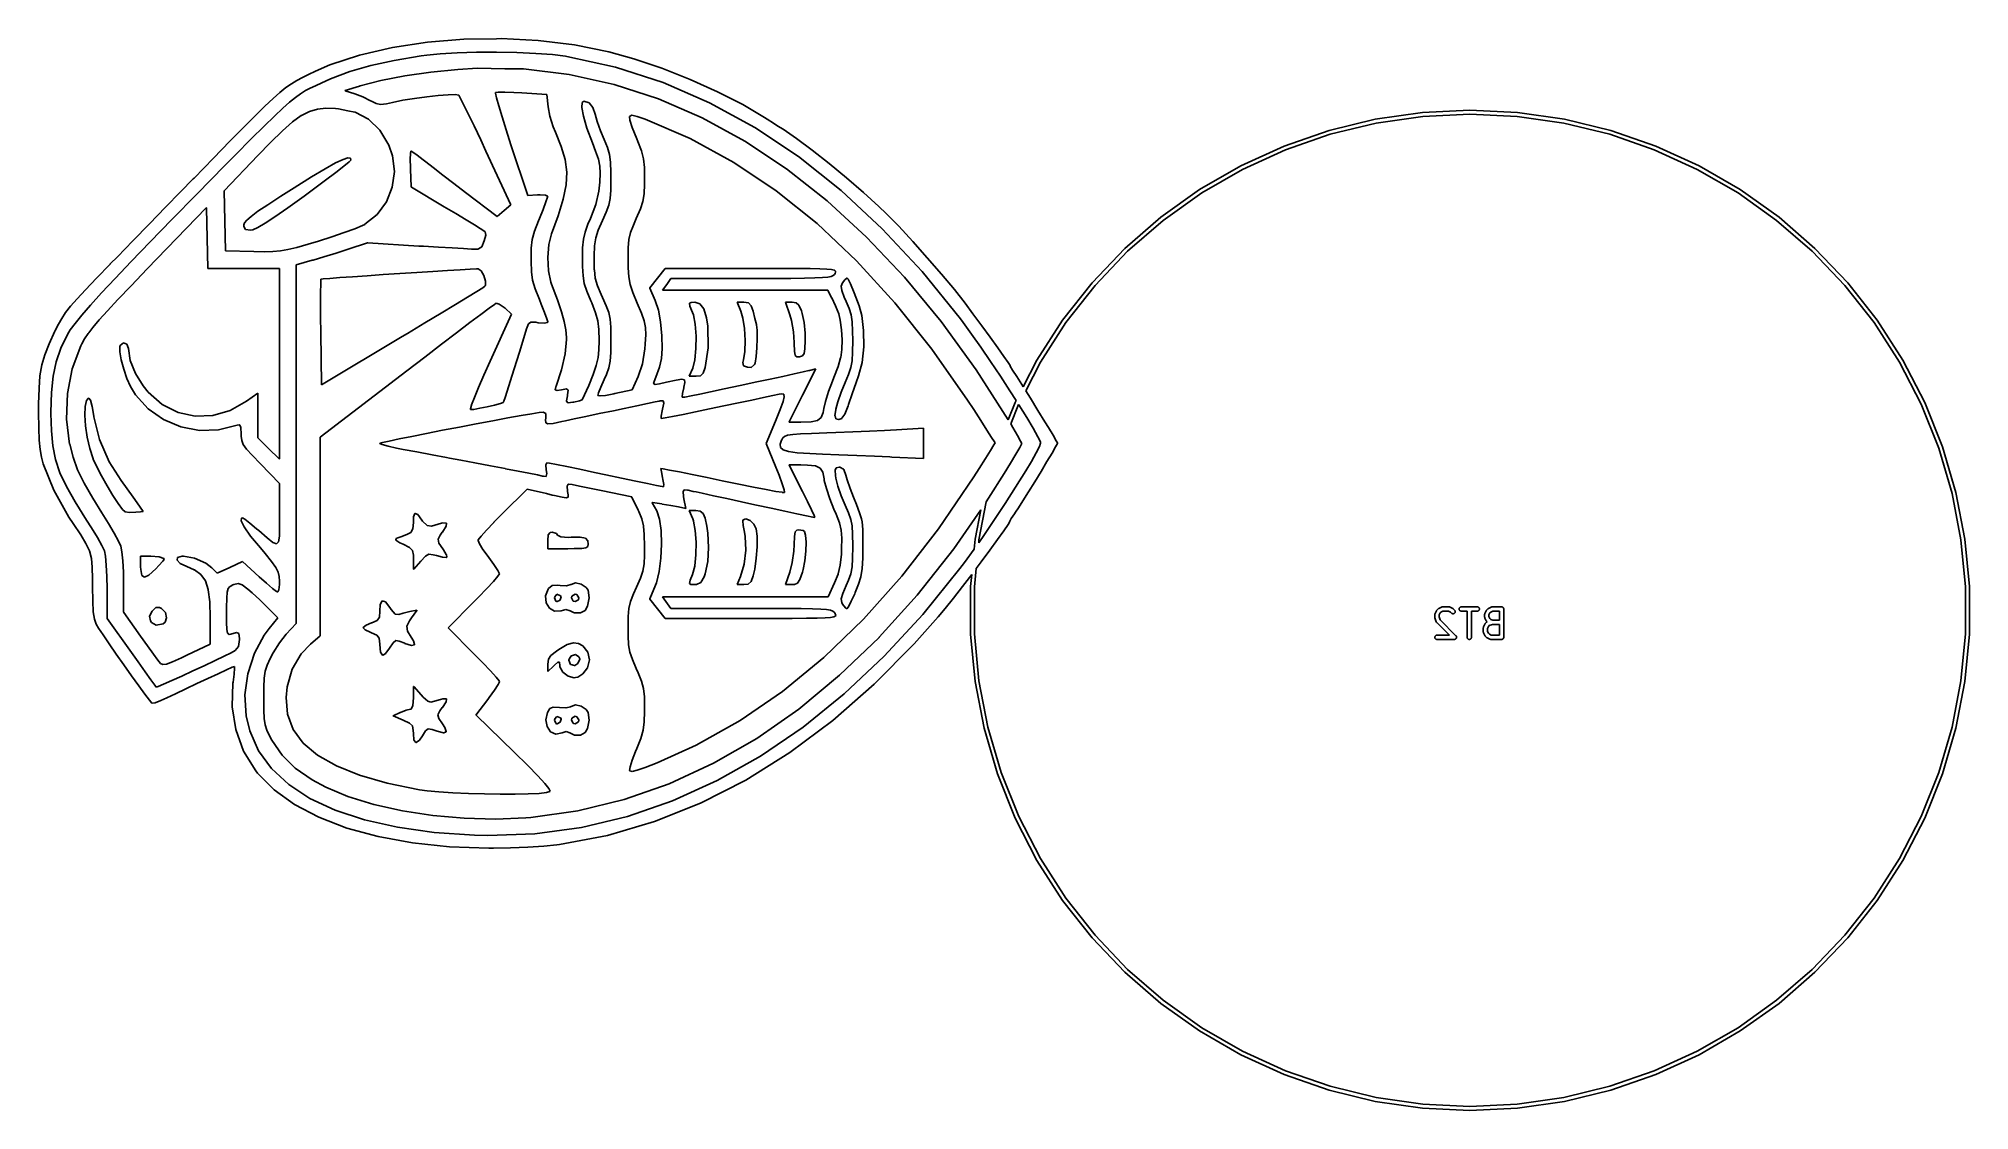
# Model space of a CAD drawing. Extents: x 3.2 to 5.89, y -3.89 to -2.39.
import ezdxf

# ---------------------------------------------------------------- set-up
doc = ezdxf.new("R2010")
doc.units = 0
doc.header["$MEASUREMENT"] = 0
doc.layers.add('BLACK', color=7, linetype='CONTINUOUS')

msp = doc.modelspace()

# ---------------------------------------------------------------- linework, layer by layer
at = {"layer": 'BLACK', "linetype": 'CONTINUOUS'}
for p, q in [((3.60986, -2.42983), (3.65115, -2.41612)), ((3.65115, -2.41612), (3.65115, -2.41612)), ((3.65115, -2.41612), (3.65116, -2.41612)), ((3.65116, -2.41612), (3.69671, -2.40553)), ((3.65116, -2.41612), (3.65116, -2.41612)), ((3.69671, -2.40553), (3.69672, -2.40553)), ((3.69672, -2.40553), (3.69673, -2.40552)), ((3.69672, -2.40553), (3.69672, -2.40553)), ((3.69673, -2.40552), (3.74545, -2.39812)), ((3.73692, -2.41726), (3.69924, -2.42354)), ((3.74447, -2.41617), (3.73692, -2.41726)), ((3.76333, -2.41423), (3.74447, -2.41617)), ((3.74545, -2.39812), (3.74545, -2.39812)), ((3.74545, -2.39812), (3.74546, -2.39812)), ((3.74546, -2.39812), (3.79625, -2.39399)), ((3.74546, -2.39812), (3.74546, -2.39812)), ((3.78691, -2.41293), (3.76333, -2.41423)), ((3.81361, -2.41224), (3.78691, -2.41293)), ((3.79625, -2.39399), (3.79625, -2.39399)), ((3.79625, -2.39399), (3.79626, -2.39399)), ((3.79626, -2.39398), (3.84183, -2.39328)), ((3.79626, -2.39399), (3.79626, -2.39398)), ((3.84183, -2.41216), (3.81361, -2.41224)), ((3.84183, -2.39328), (3.84803, -2.39318)), ((3.84183, -2.39328), (3.84183, -2.39328)), ((3.86997, -2.41267), (3.84183, -2.41216)), ((3.84803, -2.39318), (3.84803, -2.39318)), ((3.84803, -2.39318), (3.84804, -2.39318)), ((3.84804, -2.39318), (3.84804, -2.39318)), ((3.84804, -2.39318), (3.89968, -2.39579)), ((3.89643, -2.41375), (3.86997, -2.41267)), ((3.9196, -2.4154), (3.89643, -2.41375)), ((3.89968, -2.39579), (3.89968, -2.39579)), ((3.89968, -2.39579), (3.89969, -2.39579)), ((3.89969, -2.39579), (3.8997, -2.39579)), ((3.8997, -2.39579), (3.95012, -2.40188)), ((3.93789, -2.4176), (3.9196, -2.4154)), ((3.93941, -2.41785), (3.93789, -2.4176)), ((4.00747, -2.43294), (3.93941, -2.41785)), ((3.95012, -2.40188), (3.95012, -2.40188)), ((3.95012, -2.40188), (3.95013, -2.40188)), ((3.95013, -2.40188), (3.95013, -2.40188)), ((3.95013, -2.40188), (3.99824, -2.41153)), ((3.99824, -2.41153), (3.99824, -2.41153)), ((3.99824, -2.41153), (3.99825, -2.41153)), ((3.99825, -2.41153), (3.99825, -2.41153)), ((3.99825, -2.41153), (4.03287, -2.42122)), ((3.57151, -2.44726), (3.58004, -2.44308)), ((3.58004, -2.44308), (3.58983, -2.43845)), ((3.58004, -2.44308), (3.58004, -2.44308)), ((3.58004, -2.44308), (3.58004, -2.44308)), ((3.58983, -2.43845), (3.58984, -2.43845)), ((3.58984, -2.43845), (3.60984, -2.42984)), ((3.58984, -2.43845), (3.58984, -2.43845)), ((3.58984, -2.43845), (3.58984, -2.43845)), ((3.60984, -2.42984), (3.60985, -2.42984)), ((3.60985, -2.42984), (3.60986, -2.42983)), ((3.60985, -2.42984), (3.60985, -2.42984)), ((3.63749, -2.43903), (3.61062, -2.44902)), ((3.66657, -2.43067), (3.63749, -2.43903)), ((3.69924, -2.42354), (3.66657, -2.43067)), ((3.68052, -2.45167), (3.71395, -2.44518)), ((3.71395, -2.44518), (3.71395, -2.44518)), ((3.71395, -2.44518), (3.71396, -2.44518)), ((3.71396, -2.44518), (3.75033, -2.43986)), ((3.71396, -2.44518), (3.71396, -2.44518)), ((3.75033, -2.43986), (3.75033, -2.43986)), ((3.75033, -2.43986), (3.75033, -2.43986)), ((3.75033, -2.43986), (3.75034, -2.43986)), ((3.75034, -2.43986), (3.78781, -2.43604)), ((3.78781, -2.43604), (3.78782, -2.43604)), ((3.78782, -2.43604), (3.81514, -2.43447)), ((3.78782, -2.43604), (3.78782, -2.43604)), ((3.78782, -2.43604), (3.78782, -2.43604)), ((3.81514, -2.43447), (3.81515, -2.43447)), ((3.81515, -2.43447), (3.81515, -2.43447)), ((3.81515, -2.43447), (3.81516, -2.43447)), ((3.81516, -2.43447), (3.85325, -2.43505)), ((3.85325, -2.43505), (3.85325, -2.43505)), ((3.85325, -2.43505), (3.85325, -2.43505)), ((3.85325, -2.43505), (3.85325, -2.43505)), ((3.85325, -2.43505), (3.85325, -2.43505)), ((3.85325, -2.43505), (3.85325, -2.43505)), ((3.85325, -2.43505), (3.87922, -2.43545)), ((3.87922, -2.43545), (3.87922, -2.43545)), ((3.87922, -2.43545), (3.87923, -2.43545)), ((3.87923, -2.43545), (3.87924, -2.43545)), ((3.87924, -2.43545), (3.94269, -2.44295)), ((3.94269, -2.44295), (3.9427, -2.44295)), ((3.9427, -2.44295), (3.94271, -2.44295)), ((3.94271, -2.44295), (3.94271, -2.44296)), ((3.94271, -2.44296), (4.00541, -2.45687)), ((4.0738, -2.45445), (4.00747, -2.43294)), ((4.03287, -2.42122), (4.03287, -2.42122)), ((4.03287, -2.42122), (4.03287, -2.42122)), ((4.03287, -2.42122), (4.03288, -2.42122)), ((4.03288, -2.42122), (4.07184, -2.43445)), ((4.07184, -2.43445), (4.07184, -2.43446)), ((4.07184, -2.43446), (4.07185, -2.43446)), ((4.07185, -2.43446), (4.07185, -2.43446)), ((4.07185, -2.43446), (4.11127, -2.44998)), ((3.53066, -2.47651), (3.54022, -2.46811)), ((3.54022, -2.46811), (3.54022, -2.4681)), ((3.54022, -2.4681), (3.54022, -2.4681)), ((3.54022, -2.4681), (3.54023, -2.4681)), ((3.54023, -2.4681), (3.5486, -2.46141)), ((3.5486, -2.46141), (3.5486, -2.4614)), ((3.5486, -2.4614), (3.54861, -2.4614)), ((3.5486, -2.46141), (3.5486, -2.46141)), ((3.54861, -2.4614), (3.55628, -2.45599)), ((3.55628, -2.45599), (3.55628, -2.45598)), ((3.55628, -2.45598), (3.55629, -2.45598)), ((3.55628, -2.45599), (3.55628, -2.45599)), ((3.55629, -2.45598), (3.56375, -2.45142)), ((3.5689, -2.46983), (3.56167, -2.47492)), ((3.56375, -2.45142), (3.56375, -2.45141)), ((3.56375, -2.45141), (3.56375, -2.45141)), ((3.56375, -2.45141), (3.56376, -2.45141)), ((3.56376, -2.45141), (3.5715, -2.44726)), ((3.57592, -2.46558), (3.5689, -2.46983)), ((3.5715, -2.44726), (3.57151, -2.44726)), ((3.57151, -2.44726), (3.57151, -2.44726)), ((3.57151, -2.44726), (3.57151, -2.44726)), ((3.58338, -2.46162), (3.57592, -2.46558)), ((3.58453, -2.46104), (3.58338, -2.46162)), ((3.61062, -2.44902), (3.58453, -2.46104)), ((3.63092, -2.46548), (3.63093, -2.46547)), ((3.63092, -2.4655), (3.63092, -2.46548)), ((3.63092, -2.46552), (3.63092, -2.4655)), ((3.63092, -2.4655), (3.63092, -2.4655)), ((3.63092, -2.4655), (3.63092, -2.4655)), ((3.63092, -2.46554), (3.63092, -2.46552)), ((3.63092, -2.46556), (3.63092, -2.46554)), ((3.63092, -2.46554), (3.63092, -2.46554)), ((3.63092, -2.46554), (3.63092, -2.46554)), ((3.63093, -2.46558), (3.63092, -2.46556)), ((3.63093, -2.46546), (3.63094, -2.46545)), ((3.63093, -2.46547), (3.63093, -2.46546)), ((3.63093, -2.46546), (3.63093, -2.46546)), ((3.63093, -2.4656), (3.63093, -2.46558)), ((3.63093, -2.46558), (3.63093, -2.46558)), ((3.63093, -2.46558), (3.63093, -2.46558)), ((3.63094, -2.46561), (3.63093, -2.4656)), ((3.63094, -2.46543), (3.63095, -2.46541)), ((3.63094, -2.46545), (3.63094, -2.46543)), ((3.63094, -2.46543), (3.63094, -2.46543)), ((3.63094, -2.46543), (3.63094, -2.46543)), ((3.63095, -2.46563), (3.63094, -2.46561)), ((3.63094, -2.46561), (3.63094, -2.46561)), ((3.63094, -2.46561), (3.63094, -2.46561)), ((3.63095, -2.46541), (3.63096, -2.4654)), ((3.63096, -2.46564), (3.63095, -2.46563)), ((3.63096, -2.4654), (3.63097, -2.4654)), ((3.63096, -2.46565), (3.63096, -2.46564)), ((3.63097, -2.46566), (3.63096, -2.46565)), ((3.63096, -2.46565), (3.63096, -2.46565)), ((3.63097, -2.46539), (3.63098, -2.46538)), ((3.63097, -2.4654), (3.63097, -2.46539)), ((3.63099, -2.46567), (3.63097, -2.46566)), ((3.63098, -2.46538), (3.63099, -2.46537)), ((3.63099, -2.46537), (3.63101, -2.46536)), ((3.63099, -2.46537), (3.63099, -2.46537)), ((3.63099, -2.46537), (3.63099, -2.46537)), ((3.631, -2.46568), (3.63099, -2.46567)), ((3.63099, -2.46567), (3.63099, -2.46567)), ((3.63099, -2.46567), (3.63099, -2.46567)), ((3.63102, -2.46569), (3.631, -2.46568)), ((3.63101, -2.46536), (3.63102, -2.46535)), ((3.63102, -2.46535), (3.63102, -2.46535)), ((3.63102, -2.46535), (3.63103, -2.46535)), ((3.63102, -2.4657), (3.63102, -2.46569)), ((3.63104, -2.4657), (3.63102, -2.4657)), ((3.63102, -2.4657), (3.63102, -2.4657)), ((3.63103, -2.46535), (3.63104, -2.46534)), ((3.63104, -2.46534), (3.63106, -2.46534)), ((3.63105, -2.46571), (3.63104, -2.4657)), ((3.63106, -2.46571), (3.63105, -2.46571)), ((3.63105, -2.46571), (3.63105, -2.46571)), ((3.63106, -2.46534), (3.65106, -2.45928)), ((3.64438, -2.47003), (3.63106, -2.46571)), ((3.63106, -2.46571), (3.63106, -2.46571)), ((3.63106, -2.46571), (3.63106, -2.46571)), ((3.65579, -2.47444), (3.64438, -2.47003)), ((3.65106, -2.45928), (3.65183, -2.45905)), ((3.65106, -2.45928), (3.65106, -2.45928)), ((3.65106, -2.45928), (3.65106, -2.45928)), ((3.65183, -2.45905), (3.65183, -2.45904)), ((3.65183, -2.45904), (3.65184, -2.45904)), ((3.65183, -2.45905), (3.65183, -2.45905)), ((3.65184, -2.45904), (3.68051, -2.45168)), ((3.68051, -2.45168), (3.68052, -2.45167)), ((3.68051, -2.45168), (3.68051, -2.45168)), ((3.68051, -2.45168), (3.68051, -2.45168)), ((3.76055, -2.4723), (3.74459, -2.47403)), ((3.77421, -2.47129), (3.76055, -2.4723)), ((3.78418, -2.47113), (3.77421, -2.47129)), ((3.78902, -2.47197), (3.78418, -2.47113)), ((3.78908, -2.47202), (3.78902, -2.47197)), ((3.79126, -2.47577), (3.78908, -2.47202)), ((3.84037, -2.46836), (3.84033, -2.46918)), ((3.84033, -2.46918), (3.84169, -2.47547)), ((3.84414, -2.46778), (3.84037, -2.46836)), ((3.85324, -2.46769), (3.84414, -2.46778)), ((3.86604, -2.46811), (3.85324, -2.46769)), ((3.87704, -2.46874), (3.86604, -2.46811)), ((3.91176, -2.47106), (3.87704, -2.46874)), ((3.91351, -2.488), (3.91176, -2.47106)), ((4.00541, -2.45687), (4.00541, -2.45687)), ((4.00541, -2.45687), (4.00542, -2.45687)), ((4.00542, -2.45687), (4.00543, -2.45687)), ((4.00543, -2.45687), (4.0672, -2.47709)), ((4.13838, -2.48237), (4.0738, -2.45445)), ((4.11127, -2.44998), (4.11127, -2.44998)), ((4.11127, -2.44998), (4.11128, -2.44998)), ((4.11128, -2.44998), (4.11128, -2.44998)), ((4.11128, -2.44998), (4.14939, -2.46705)), ((4.14939, -2.46705), (4.14939, -2.46705)), ((4.14939, -2.46705), (4.1494, -2.46705)), ((4.1494, -2.46705), (4.1494, -2.46705)), ((4.1494, -2.46705), (4.18443, -2.48491)), ((3.50597, -2.50022), (3.5194, -2.48708)), ((3.5194, -2.48707), (3.53065, -2.47652)), ((3.5194, -2.48708), (3.5194, -2.48707)), ((3.5194, -2.48708), (3.5194, -2.48708)), ((3.5194, -2.48708), (3.5194, -2.48708)), ((3.53065, -2.47652), (3.53066, -2.47651)), ((3.53065, -2.47652), (3.53065, -2.47652)), ((3.53066, -2.47651), (3.53066, -2.47651)), ((3.54407, -2.48991), (3.53242, -2.50092)), ((3.55361, -2.48143), (3.54407, -2.48991)), ((3.56167, -2.47492), (3.55361, -2.48143)), ((3.57001, -2.50021), (3.5812, -2.49451)), ((3.5812, -2.49451), (3.5812, -2.49451)), ((3.5812, -2.49451), (3.58122, -2.49451)), ((3.58122, -2.49451), (3.58124, -2.4945)), ((3.58124, -2.4945), (3.59228, -2.49134)), ((3.59228, -2.49134), (3.59229, -2.49134)), ((3.59229, -2.49134), (3.5923, -2.49133)), ((3.5923, -2.49133), (3.59232, -2.49133)), ((3.59232, -2.49133), (3.60409, -2.49019)), ((3.60409, -2.49019), (3.60409, -2.49019)), ((3.60409, -2.49019), (3.6041, -2.49019)), ((3.6041, -2.49019), (3.60411, -2.49019)), ((3.60411, -2.49019), (3.61746, -2.49054)), ((3.61746, -2.49054), (3.61746, -2.49054)), ((3.61746, -2.49054), (3.61747, -2.49054)), ((3.61747, -2.49054), (3.61747, -2.49054)), ((3.61747, -2.49054), (3.62161, -2.49086)), ((3.62161, -2.49086), (3.62161, -2.49086)), ((3.62161, -2.49086), (3.62162, -2.49087)), ((3.62162, -2.49087), (3.62163, -2.49087)), ((3.62163, -2.49087), (3.63487, -2.4936)), ((3.63487, -2.4936), (3.63487, -2.4936)), ((3.63487, -2.4936), (3.63487, -2.4936)), ((3.63487, -2.4936), (3.64467, -2.49562)), ((3.64467, -2.49562), (3.64468, -2.49562)), ((3.64468, -2.49562), (3.64468, -2.49562)), ((3.64468, -2.49562), (3.64469, -2.49562)), ((3.64469, -2.49562), (3.6447, -2.49563)), ((3.6447, -2.49563), (3.64471, -2.49563)), ((3.64471, -2.49563), (3.64472, -2.49563)), ((3.64472, -2.49563), (3.64473, -2.49564)), ((3.64473, -2.49564), (3.66365, -2.50537)), ((3.6664, -2.47961), (3.65579, -2.47444)), ((3.66768, -2.48036), (3.6664, -2.47961)), ((3.66769, -2.48036), (3.66768, -2.48036)), ((3.6741, -2.48365), (3.66769, -2.48036)), ((3.66769, -2.48036), (3.66769, -2.48036)), ((3.66769, -2.48036), (3.66769, -2.48036)), ((3.6741, -2.48366), (3.6741, -2.48365)), ((3.67411, -2.48366), (3.6741, -2.48366)), ((3.67412, -2.48366), (3.67411, -2.48366)), ((3.67413, -2.48367), (3.67412, -2.48366)), ((3.67414, -2.48367), (3.67413, -2.48367)), ((3.67415, -2.48367), (3.67414, -2.48367)), ((3.68027, -2.48475), (3.67415, -2.48367)), ((3.67415, -2.48367), (3.67415, -2.48367)), ((3.68028, -2.48475), (3.68027, -2.48475)), ((3.6803, -2.48475), (3.68028, -2.48475)), ((3.68028, -2.48475), (3.68028, -2.48475)), ((3.68031, -2.48475), (3.6803, -2.48475)), ((3.68032, -2.48475), (3.68031, -2.48475)), ((3.68031, -2.48475), (3.68031, -2.48475)), ((3.68033, -2.48475), (3.68032, -2.48475)), ((3.68866, -2.48376), (3.68033, -2.48475)), ((3.68867, -2.48376), (3.68866, -2.48376)), ((3.68866, -2.48376), (3.68866, -2.48376)), ((3.68868, -2.48376), (3.68867, -2.48376)), ((3.69685, -2.48198), (3.68868, -2.48376)), ((3.71135, -2.47901), (3.69685, -2.48198)), ((3.72772, -2.47631), (3.71135, -2.47901)), ((3.74459, -2.47403), (3.72772, -2.47631)), ((3.79584, -2.48473), (3.79126, -2.47577)), ((3.80238, -2.49803), (3.79584, -2.48473)), ((3.81045, -2.51479), (3.80238, -2.49803)), ((3.84169, -2.47547), (3.84479, -2.48672)), ((3.84479, -2.48672), (3.84936, -2.50199)), ((3.91351, -2.48801), (3.91351, -2.488)), ((3.91351, -2.48802), (3.91351, -2.48801)), ((3.91351, -2.48801), (3.91351, -2.48801)), ((3.91603, -2.50113), (3.91351, -2.48802)), ((3.96086, -2.48204), (3.96038, -2.48916)), ((3.96038, -2.48916), (3.96267, -2.50127)), ((3.96323, -2.48029), (3.96086, -2.48204)), ((3.9706, -2.48237), (3.96323, -2.48029)), ((3.97576, -2.48915), (3.9706, -2.48237)), ((3.97881, -2.4985), (3.97576, -2.48915)), ((3.9819, -2.50858), (3.97881, -2.4985)), ((4.0672, -2.47709), (4.0672, -2.47709)), ((4.0672, -2.47709), (4.06721, -2.4771)), ((4.06721, -2.4771), (4.06722, -2.4771)), ((4.06722, -2.4771), (4.12791, -2.50353)), ((4.20119, -2.51668), (4.13838, -2.48237)), ((4.18443, -2.48491), (4.18443, -2.48491)), ((4.18443, -2.48491), (4.18443, -2.48491)), ((4.18443, -2.48491), (4.18444, -2.48491)), ((4.18444, -2.48491), (4.2146, -2.50281)), ((5.06512, -2.50549), (5.13069, -2.49607)), ((5.13069, -2.49607), (5.19685, -2.49291)), ((5.19685, -2.49843), (5.13121, -2.50155)), ((5.19685, -2.49291), (5.26302, -2.49607)), ((5.26249, -2.50155), (5.19685, -2.49843)), ((5.26302, -2.49607), (5.32858, -2.50549)), ((3.4706, -2.53598), (3.48987, -2.51638)), ((3.48987, -2.51637), (3.50597, -2.50022)), ((3.48987, -2.51638), (3.48987, -2.51637)), ((3.48987, -2.51637), (3.48987, -2.51637)), ((3.51803, -2.51503), (3.50025, -2.5328)), ((3.50597, -2.50022), (3.50597, -2.50022)), ((3.50597, -2.50022), (3.50597, -2.50022)), ((3.53242, -2.50092), (3.51803, -2.51503)), ((3.51803, -2.51503), (3.51803, -2.51503)), ((3.52697, -2.53774), (3.54373, -2.52132)), ((3.54373, -2.52132), (3.54374, -2.52131)), ((3.54373, -2.52132), (3.54373, -2.52132)), ((3.54373, -2.52132), (3.54373, -2.52132)), ((3.54374, -2.52131), (3.55778, -2.50899)), ((3.55778, -2.50899), (3.55779, -2.50898)), ((3.55778, -2.50899), (3.55778, -2.50899)), ((3.55779, -2.50898), (3.5578, -2.50897)), ((3.5578, -2.50897), (3.56998, -2.50022)), ((3.56998, -2.50022), (3.56999, -2.50022)), ((3.56999, -2.50022), (3.57, -2.50022)), ((3.57, -2.50022), (3.57001, -2.50021)), ((3.66365, -2.50537), (3.66365, -2.50537)), ((3.66365, -2.50537), (3.66366, -2.50538)), ((3.66366, -2.50538), (3.66366, -2.50538)), ((3.66366, -2.50538), (3.66367, -2.50539)), ((3.66367, -2.50539), (3.66368, -2.50539)), ((3.66368, -2.50539), (3.66369, -2.5054)), ((3.66369, -2.5054), (3.66369, -2.5054)), ((3.66369, -2.5054), (3.67912, -2.52056)), ((3.67912, -2.52056), (3.67912, -2.52056)), ((3.67912, -2.52056), (3.67912, -2.52056)), ((3.67912, -2.52056), (3.67913, -2.52056)), ((3.67913, -2.52056), (3.67913, -2.52058)), ((3.67913, -2.52058), (3.67914, -2.52059)), ((3.67914, -2.52059), (3.67915, -2.52059)), ((3.67915, -2.52059), (3.67915, -2.52059)), ((3.67915, -2.52059), (3.6917, -2.54159)), ((3.81046, -2.51479), (3.81045, -2.51479)), ((3.81965, -2.53416), (3.81046, -2.51479)), ((3.84936, -2.50199), (3.84936, -2.50199)), ((3.84936, -2.50199), (3.85512, -2.52035)), ((3.85512, -2.52035), (3.86179, -2.54087)), ((3.91603, -2.50114), (3.91603, -2.50113)), ((3.91603, -2.50115), (3.91603, -2.50114)), ((3.92053, -2.51582), (3.91603, -2.50115)), ((3.91603, -2.50115), (3.91603, -2.50115)), ((3.92053, -2.51583), (3.92053, -2.51582)), ((3.92053, -2.51584), (3.92053, -2.51583)), ((3.9236, -2.52346), (3.92053, -2.51584)), ((3.92053, -2.51584), (3.92053, -2.51584)), ((3.9319, -2.54352), (3.9236, -2.52346)), ((3.9236, -2.52346), (3.9236, -2.52346)), ((3.9236, -2.52346), (3.9236, -2.52346)), ((3.96267, -2.50127), (3.96765, -2.51776)), ((3.96765, -2.51776), (3.9752, -2.53803)), ((3.9819, -2.50859), (3.9819, -2.50858)), ((3.9819, -2.50858), (3.9819, -2.50858)), ((3.98669, -2.52168), (3.9819, -2.50859)), ((3.9819, -2.50859), (3.9819, -2.50859)), ((3.98669, -2.52169), (3.98669, -2.52168)), ((3.98669, -2.52168), (3.98669, -2.52168)), ((3.98669, -2.52168), (3.98669, -2.52168)), ((3.99151, -2.53343), (3.98669, -2.52169)), ((4.03021, -2.49982), (4.02699, -2.50137)), ((4.02699, -2.50137), (4.02719, -2.50681)), ((4.02719, -2.50681), (4.03066, -2.51704)), ((4.03742, -2.5014), (4.03021, -2.49982)), ((4.03066, -2.51704), (4.03713, -2.53268)), ((4.04854, -2.50538), (4.03742, -2.5014)), ((4.11137, -2.53242), (4.04854, -2.50538)), ((4.12791, -2.50353), (4.12792, -2.50353)), ((4.12792, -2.50353), (4.12792, -2.50354)), ((4.12792, -2.50354), (4.12793, -2.50354)), ((4.12793, -2.50354), (4.18739, -2.53608)), ((4.26219, -2.55735), (4.20119, -2.51668)), ((4.2146, -2.50281), (4.21461, -2.50281)), ((4.21461, -2.50281), (4.21461, -2.50281)), ((4.21461, -2.50281), (4.21461, -2.50281)), ((4.21461, -2.50281), (4.21857, -2.50538)), ((4.21857, -2.50538), (4.21857, -2.50538)), ((4.21857, -2.50538), (4.22744, -2.51106)), ((4.22744, -2.51106), (4.2335, -2.51486)), ((4.2335, -2.51486), (4.2335, -2.51486)), ((4.2335, -2.51486), (4.2335, -2.51486)), ((4.2335, -2.51486), (4.24054, -2.51929)), ((4.24054, -2.51929), (4.24054, -2.51929)), ((4.24054, -2.51929), (4.24055, -2.5193)), ((4.24055, -2.5193), (4.24055, -2.5193)), ((4.24055, -2.5193), (4.2594, -2.53228)), ((4.93815, -2.54277), (5.00075, -2.52111)), ((5.0023, -2.5264), (4.9402, -2.54789)), ((5.00075, -2.52111), (5.06512, -2.50549)), ((5.06616, -2.5109), (5.0023, -2.5264)), ((5.13121, -2.50155), (5.06616, -2.5109)), ((5.32754, -2.5109), (5.26249, -2.50155)), ((5.3914, -2.5264), (5.32754, -2.5109)), ((5.32858, -2.50549), (5.39295, -2.52111)), ((5.4535, -2.54789), (5.3914, -2.5264)), ((5.39295, -2.52111), (5.45555, -2.54277)), ((3.44768, -2.55947), (3.4706, -2.53598)), ((3.4706, -2.53598), (3.4706, -2.53598)), ((3.4706, -2.53598), (3.4706, -2.53598)), ((3.50025, -2.5328), (3.47847, -2.55479)), ((3.50935, -2.55593), (3.52696, -2.53774)), ((3.52696, -2.53774), (3.52696, -2.53774)), ((3.52696, -2.53774), (3.52696, -2.53774)), ((3.52696, -2.53774), (3.52697, -2.53774)), ((3.6917, -2.54159), (3.69171, -2.54159)), ((3.69171, -2.54159), (3.69171, -2.54159)), ((3.69171, -2.54159), (3.69171, -2.54159)), ((3.69171, -2.54159), (3.69171, -2.54161)), ((3.69171, -2.54161), (3.69172, -2.54163)), ((3.69172, -2.54163), (3.69694, -2.55623)), ((3.72169, -2.56114), (3.72192, -2.55308)), ((3.72192, -2.55306), (3.72193, -2.55304)), ((3.72192, -2.55308), (3.72192, -2.55306)), ((3.72192, -2.55308), (3.72192, -2.55308)), ((3.72193, -2.55304), (3.72259, -2.55001)), ((3.72259, -2.54999), (3.7226, -2.54998)), ((3.72259, -2.55), (3.72259, -2.54999)), ((3.72259, -2.55001), (3.72259, -2.55)), ((3.72259, -2.55001), (3.72259, -2.55001)), ((3.7226, -2.54997), (3.72261, -2.54996)), ((3.7226, -2.54998), (3.7226, -2.54997)), ((3.72261, -2.54996), (3.72262, -2.54995)), ((3.72261, -2.54996), (3.72261, -2.54996)), ((3.72262, -2.54994), (3.72263, -2.54993)), ((3.72262, -2.54995), (3.72262, -2.54994)), ((3.72263, -2.54993), (3.72263, -2.54992)), ((3.72263, -2.54992), (3.72264, -2.54992)), ((3.72264, -2.54992), (3.72265, -2.54991)), ((3.72265, -2.54991), (3.72265, -2.5499)), ((3.72265, -2.5499), (3.72266, -2.5499)), ((3.72266, -2.5499), (3.72267, -2.54989)), ((3.72267, -2.54989), (3.72268, -2.54988)), ((3.72268, -2.54988), (3.72268, -2.54988)), ((3.72268, -2.54988), (3.72269, -2.54988)), ((3.72269, -2.54988), (3.7227, -2.54987)), ((3.7227, -2.54987), (3.72271, -2.54987)), ((3.72271, -2.54987), (3.72272, -2.54986)), ((3.72272, -2.54986), (3.72273, -2.54986)), ((3.72273, -2.54986), (3.72274, -2.54986)), ((3.72274, -2.54986), (3.72275, -2.54986)), ((3.72275, -2.54986), (3.72276, -2.54986)), ((3.72276, -2.54986), (3.72276, -2.54985)), ((3.72276, -2.54985), (3.72278, -2.54985)), ((3.72278, -2.54985), (3.72279, -2.54985)), ((3.72279, -2.54985), (3.7228, -2.54986)), ((3.7228, -2.54986), (3.7228, -2.54986)), ((3.7228, -2.54986), (3.72281, -2.54986)), ((3.72281, -2.54986), (3.72283, -2.54986)), ((3.72283, -2.54986), (3.72283, -2.54986)), ((3.72283, -2.54986), (3.72284, -2.54986)), ((3.72284, -2.54986), (3.72285, -2.54987)), ((3.72285, -2.54987), (3.72286, -2.54987)), ((3.72286, -2.54987), (3.72287, -2.54987)), ((3.72287, -2.54987), (3.72288, -2.54988)), ((3.72288, -2.54988), (3.72503, -2.55105)), ((3.72503, -2.55105), (3.72503, -2.55105)), ((3.72503, -2.55105), (3.72504, -2.55105)), ((3.72504, -2.55105), (3.72505, -2.55106)), ((3.72505, -2.55106), (3.73119, -2.55543)), ((3.82699, -2.54979), (3.81965, -2.53416)), ((3.86182, -2.62434), (3.82699, -2.54979)), ((3.82699, -2.54979), (3.82699, -2.54979)), ((3.82699, -2.54979), (3.82699, -2.54979)), ((3.86179, -2.54087), (3.88516, -2.61149)), ((3.9372, -2.56154), (3.9319, -2.54352)), ((3.9752, -2.53803), (3.97973, -2.54962)), ((3.97973, -2.54962), (3.97973, -2.54962)), ((3.97973, -2.54962), (3.97973, -2.54963)), ((3.97973, -2.54963), (3.97973, -2.54963)), ((3.97973, -2.54963), (3.98359, -2.56112)), ((3.99602, -2.54465), (3.99151, -2.53343)), ((3.99151, -2.53343), (3.99151, -2.53343)), ((3.99883, -2.5545), (3.99602, -2.54465)), ((4.03713, -2.53268), (4.03713, -2.53268)), ((4.03713, -2.53268), (4.03865, -2.53631)), ((4.03865, -2.53631), (4.03865, -2.53631)), ((4.03865, -2.53631), (4.03865, -2.53632)), ((4.03865, -2.53632), (4.03865, -2.53632)), ((4.03865, -2.53632), (4.04355, -2.54925)), ((4.04355, -2.54925), (4.04355, -2.54926)), ((4.04355, -2.54926), (4.04356, -2.54927)), ((4.04356, -2.54927), (4.04356, -2.54928)), ((4.04356, -2.54928), (4.04637, -2.56036)), ((4.17218, -2.56561), (4.11137, -2.53242)), ((4.18739, -2.53608), (4.18739, -2.53608)), ((4.18739, -2.53608), (4.1874, -2.53609)), ((4.1874, -2.53609), (4.18741, -2.53609)), ((4.18741, -2.53609), (4.24548, -2.57464)), ((4.2594, -2.53228), (4.2594, -2.53228)), ((4.2594, -2.53228), (4.2594, -2.53228)), ((4.2594, -2.53228), (4.2594, -2.53228)), ((4.2594, -2.53228), (4.28125, -2.54853)), ((4.28125, -2.54853), (4.28125, -2.54853)), ((4.28125, -2.54853), (4.28125, -2.54853)), ((4.28125, -2.54853), (4.28125, -2.54853)), ((4.28125, -2.54853), (4.30487, -2.56707)), ((4.8779, -2.57029), (4.93815, -2.54277)), ((4.9402, -2.54789), (4.88042, -2.57519)), ((5.51328, -2.57519), (5.4535, -2.54789)), ((5.45555, -2.54277), (5.5158, -2.57029)), ((3.4206, -2.58729), (3.44767, -2.55948)), ((3.46355, -2.56989), (3.42449, -2.60954)), ((3.44767, -2.55948), (3.44768, -2.55947)), ((3.44768, -2.55947), (3.44768, -2.55947)), ((3.46255, -2.60489), (3.50934, -2.55593)), ((3.47847, -2.55479), (3.46355, -2.56989)), ((3.50934, -2.55593), (3.50935, -2.55593)), ((3.50935, -2.55593), (3.50935, -2.55593)), ((3.6032, -2.5743), (3.58411, -2.58577)), ((3.61772, -2.56618), (3.6032, -2.5743)), ((3.60366, -2.59039), (3.61807, -2.5795)), ((3.62812, -2.56121), (3.61772, -2.56618)), ((3.61807, -2.5795), (3.62929, -2.57081)), ((3.61807, -2.5795), (3.61807, -2.5795)), ((3.63484, -2.55916), (3.62812, -2.56121)), ((3.62929, -2.57081), (3.63657, -2.56488)), ((3.63828, -2.55975), (3.63484, -2.55916)), ((3.63657, -2.56488), (3.6391, -2.56237)), ((3.6391, -2.56237), (3.63828, -2.55975)), ((3.69949, -2.57829), (3.69651, -2.6001)), ((3.69694, -2.55623), (3.69694, -2.55624)), ((3.69694, -2.55624), (3.69694, -2.55624)), ((3.69694, -2.55624), (3.69694, -2.55624)), ((3.69694, -2.55624), (3.69694, -2.55626)), ((3.69694, -2.55626), (3.69695, -2.55627)), ((3.69695, -2.55627), (3.69695, -2.55627)), ((3.69695, -2.55627), (3.69695, -2.55628)), ((3.69695, -2.55628), (3.6995, -2.57824)), ((3.6995, -2.57828), (3.69949, -2.57828)), ((3.69949, -2.57828), (3.69949, -2.57829)), ((3.6995, -2.57824), (3.6995, -2.57824)), ((3.6995, -2.57824), (3.6995, -2.57825)), ((3.6995, -2.57825), (3.6995, -2.57825)), ((3.6995, -2.57825), (3.6995, -2.57826)), ((3.6995, -2.57826), (3.6995, -2.57828)), ((3.72169, -2.56115), (3.72169, -2.56114)), ((3.72192, -2.57262), (3.72169, -2.56115)), ((3.72169, -2.56115), (3.72169, -2.56115)), ((3.72169, -2.56115), (3.72169, -2.56115)), ((3.72201, -2.57486), (3.72192, -2.57262)), ((3.72192, -2.57262), (3.72192, -2.57262)), ((3.72192, -2.57262), (3.72192, -2.57262)), ((3.72192, -2.57262), (3.72192, -2.57262)), ((3.7231, -2.59971), (3.72201, -2.57486)), ((3.72201, -2.57486), (3.72201, -2.57486)), ((3.73119, -2.55543), (3.73119, -2.55543)), ((3.73119, -2.55543), (3.73119, -2.55543)), ((3.73119, -2.55543), (3.73119, -2.55543)), ((3.73119, -2.55543), (3.73957, -2.56191)), ((3.73957, -2.56191), (3.73957, -2.56191)), ((3.73957, -2.56191), (3.73957, -2.56191)), ((3.73957, -2.56191), (3.74329, -2.56485)), ((3.74329, -2.56485), (3.75352, -2.5728)), ((3.75352, -2.5728), (3.75352, -2.5728)), ((3.75352, -2.5728), (3.76704, -2.58319)), ((3.93946, -2.57885), (3.9372, -2.56154)), ((3.93863, -2.59679), (3.93946, -2.57885)), ((3.98359, -2.56112), (3.98359, -2.56113)), ((3.98359, -2.56113), (3.9836, -2.56114)), ((3.9836, -2.56114), (3.9836, -2.56115)), ((3.9836, -2.56115), (3.98554, -2.57066)), ((3.98554, -2.57066), (3.98554, -2.57066)), ((3.98554, -2.57066), (3.98554, -2.57067)), ((3.98554, -2.57067), (3.98554, -2.57069)), ((3.98554, -2.57069), (3.98599, -2.58055)), ((4.00031, -2.56529), (3.99883, -2.5545)), ((4.00087, -2.57931), (4.00031, -2.56529)), ((4.00092, -2.58836), (4.00087, -2.57931)), ((4.04637, -2.56036), (4.04637, -2.56036)), ((4.04637, -2.56036), (4.04637, -2.56037)), ((4.04637, -2.56037), (4.04637, -2.56039)), ((4.04637, -2.56039), (4.04764, -2.57245)), ((4.04764, -2.57245), (4.04764, -2.57246)), ((4.04764, -2.57246), (4.04764, -2.57246)), ((4.04764, -2.57246), (4.04764, -2.57247)), ((4.04764, -2.57247), (4.04791, -2.58836)), ((4.23103, -2.605), (4.17218, -2.56561)), ((4.24548, -2.57464), (4.24548, -2.57464)), ((4.24548, -2.57464), (4.24548, -2.57465)), ((4.24548, -2.57465), (4.24549, -2.57465)), ((4.24549, -2.57465), (4.30201, -2.61911)), ((4.32135, -2.60437), (4.26219, -2.55735)), ((4.30487, -2.56707), (4.30488, -2.56708)), ((4.30488, -2.56708), (4.30488, -2.56708)), ((4.30488, -2.56708), (4.30488, -2.56708)), ((4.30488, -2.56708), (4.32905, -2.58694)), ((4.82053, -2.60341), (4.8779, -2.57029)), ((4.88042, -2.57519), (4.82351, -2.60805)), ((5.57019, -2.60805), (5.51328, -2.57519)), ((5.5158, -2.57029), (5.57317, -2.60341)), ((3.38104, -2.62791), (3.40193, -2.60646)), ((3.40193, -2.60646), (3.41962, -2.58829)), ((3.40193, -2.60646), (3.40193, -2.60646)), ((3.41962, -2.58829), (3.41963, -2.58829)), ((3.41963, -2.58829), (3.4206, -2.58729)), ((3.4206, -2.58729), (3.4206, -2.58729)), ((3.4625, -2.60499), (3.46251, -2.60497)), ((3.4625, -2.60501), (3.4625, -2.60499)), ((3.4625, -2.60499), (3.4625, -2.60499)), ((3.4625, -2.60499), (3.4625, -2.60499)), ((3.4625, -2.60503), (3.4625, -2.60501)), ((3.46338, -2.64669), (3.4625, -2.60503)), ((3.4625, -2.60503), (3.4625, -2.60503)), ((3.46251, -2.60495), (3.46252, -2.60494)), ((3.46251, -2.60497), (3.46251, -2.60495)), ((3.46251, -2.60495), (3.46251, -2.60495)), ((3.46251, -2.60495), (3.46251, -2.60495)), ((3.46252, -2.60494), (3.46253, -2.60492)), ((3.46253, -2.60492), (3.46254, -2.6049)), ((3.46253, -2.60492), (3.46253, -2.60492)), ((3.46253, -2.60492), (3.46253, -2.60492)), ((3.46254, -2.6049), (3.46255, -2.60489)), ((3.56001, -2.60081), (3.54152, -2.61255)), ((3.58411, -2.58577), (3.56001, -2.60081)), ((3.57387, -2.61237), (3.5868, -2.6029)), ((3.5868, -2.6029), (3.60366, -2.59039)), ((3.5868, -2.6029), (3.5868, -2.6029)), ((3.5868, -2.6029), (3.5868, -2.6029)), ((3.69649, -2.60014), (3.68837, -2.62049)), ((3.6965, -2.60014), (3.69649, -2.60014)), ((3.69649, -2.60014), (3.69649, -2.60014)), ((3.69651, -2.6001), (3.6965, -2.6001)), ((3.6965, -2.6001), (3.6965, -2.60011)), ((3.6965, -2.60011), (3.6965, -2.60012)), ((3.6965, -2.60012), (3.6965, -2.60014)), ((3.69651, -2.6001), (3.69651, -2.6001)), ((3.7231, -2.59973), (3.7231, -2.59971)), ((3.72311, -2.59975), (3.7231, -2.59973)), ((3.72311, -2.59977), (3.72311, -2.59975)), ((3.72311, -2.59975), (3.72311, -2.59975)), ((3.72311, -2.59975), (3.72311, -2.59975)), ((3.72312, -2.59978), (3.72311, -2.59977)), ((3.72313, -2.5998), (3.72312, -2.59978)), ((3.72312, -2.59978), (3.72312, -2.59978)), ((3.72312, -2.59978), (3.72312, -2.59978)), ((3.72314, -2.59982), (3.72313, -2.5998)), ((3.72315, -2.59983), (3.72314, -2.59982)), ((3.72314, -2.59982), (3.72314, -2.59982)), ((3.72314, -2.59982), (3.72314, -2.59982)), ((3.72316, -2.59984), (3.72315, -2.59983)), ((3.72317, -2.59985), (3.72316, -2.59984)), ((3.72316, -2.59984), (3.72316, -2.59984)), ((3.72316, -2.59984), (3.72316, -2.59984)), ((3.72319, -2.59987), (3.72317, -2.59985)), ((3.7232, -2.59987), (3.72319, -2.59987)), ((3.76877, -2.62714), (3.7232, -2.59987)), ((3.76704, -2.58319), (3.78251, -2.59502)), ((3.78251, -2.59502), (3.79862, -2.60727)), ((3.93465, -2.61669), (3.93863, -2.59679)), ((3.98407, -2.60572), (3.97997, -2.62399)), ((3.98408, -2.6057), (3.98407, -2.60571)), ((3.98407, -2.60571), (3.98407, -2.60572)), ((3.98538, -2.59311), (3.98408, -2.6057)), ((3.98408, -2.6057), (3.98408, -2.6057)), ((3.98599, -2.58056), (3.98538, -2.5931)), ((3.98538, -2.5931), (3.98538, -2.59311)), ((3.98538, -2.59311), (3.98538, -2.59311)), ((3.98538, -2.59311), (3.98538, -2.59311)), ((3.98599, -2.58055), (3.98599, -2.58055)), ((3.98599, -2.58055), (3.98599, -2.58056)), ((3.98599, -2.58056), (3.98599, -2.58056)), ((3.99993, -2.61576), (4.00075, -2.60425)), ((4.00075, -2.60425), (4.00092, -2.58836)), ((4.04786, -2.59557), (4.04725, -2.60905)), ((4.04791, -2.58836), (4.04786, -2.59557)), ((4.04786, -2.59557), (4.04786, -2.59557)), ((4.04786, -2.59557), (4.04786, -2.59557)), ((4.04786, -2.59557), (4.04786, -2.59557)), ((4.04791, -2.58836), (4.04791, -2.58836)), ((4.04791, -2.58836), (4.04791, -2.58836)), ((4.04791, -2.58836), (4.04791, -2.58836)), ((4.28796, -2.65062), (4.23103, -2.605)), ((4.37864, -2.65772), (4.32135, -2.60437)), ((4.32905, -2.58694), (4.32905, -2.58694)), ((4.32905, -2.58694), (4.32905, -2.58694)), ((4.32905, -2.58694), (4.32905, -2.58694)), ((4.32905, -2.58694), (4.35255, -2.60715)), ((4.35255, -2.60715), (4.35255, -2.60715)), ((4.35255, -2.60715), (4.35255, -2.60715)), ((4.35255, -2.60715), (4.35255, -2.60715)), ((4.35255, -2.60715), (4.37415, -2.62674)), ((4.76657, -2.64183), (4.82053, -2.60341)), ((5.57317, -2.60341), (5.62713, -2.64183)), ((3.35558, -2.7138), (3.43764, -2.62883)), ((3.35843, -2.65113), (3.38104, -2.62791)), ((3.38104, -2.62791), (3.38104, -2.62791)), ((3.38104, -2.62791), (3.38104, -2.62791)), ((3.42449, -2.60954), (3.38992, -2.64484)), ((3.42449, -2.60954), (3.42449, -2.60954)), ((3.43764, -2.62883), (3.43766, -2.62882)), ((3.43764, -2.62883), (3.43764, -2.62883)), ((3.43766, -2.62882), (3.43767, -2.62881)), ((3.43767, -2.6288), (3.43769, -2.62879)), ((3.43767, -2.62881), (3.43767, -2.6288)), ((3.43767, -2.62881), (3.43767, -2.62881)), ((3.43769, -2.62879), (3.4377, -2.62879)), ((3.4377, -2.62879), (3.43771, -2.62879)), ((3.43771, -2.62879), (3.43773, -2.62878)), ((3.43771, -2.62879), (3.43771, -2.62879)), ((3.43773, -2.62878), (3.43774, -2.62878)), ((3.43774, -2.62878), (3.43776, -2.62877)), ((3.43774, -2.62878), (3.43774, -2.62878)), ((3.43774, -2.62878), (3.43774, -2.62878)), ((3.43776, -2.62877), (3.43778, -2.62877)), ((3.43778, -2.62877), (3.43778, -2.62877)), ((3.43778, -2.62877), (3.4378, -2.62877)), ((3.43778, -2.62877), (3.43778, -2.62877)), ((3.4378, -2.62877), (3.43782, -2.62877)), ((3.43782, -2.62877), (3.43782, -2.62877)), ((3.43782, -2.62877), (3.43782, -2.62877)), ((3.43782, -2.62877), (3.43784, -2.62878)), ((3.43784, -2.62878), (3.43785, -2.62878)), ((3.43785, -2.62878), (3.43786, -2.62879)), ((3.43786, -2.62879), (3.43786, -2.62879)), ((3.43786, -2.62879), (3.43787, -2.62879)), ((3.43787, -2.62879), (3.43789, -2.6288)), ((3.43789, -2.6288), (3.43789, -2.6288)), ((3.43789, -2.6288), (3.43789, -2.6288)), ((3.43789, -2.6288), (3.4379, -2.62881)), ((3.4379, -2.62881), (3.43792, -2.62883)), ((3.43792, -2.62883), (3.43792, -2.62883)), ((3.43792, -2.62883), (3.43792, -2.62883)), ((3.43792, -2.62883), (3.43793, -2.62884)), ((3.43793, -2.62884), (3.43794, -2.62886)), ((3.43794, -2.62886), (3.43794, -2.62886)), ((3.43794, -2.62886), (3.43794, -2.62886)), ((3.43794, -2.62886), (3.43795, -2.62887)), ((3.43795, -2.62887), (3.43796, -2.62889)), ((3.43796, -2.62889), (3.43796, -2.62889)), ((3.43796, -2.62889), (3.43796, -2.62889)), ((3.43796, -2.62889), (3.43797, -2.62891)), ((3.43797, -2.62891), (3.43797, -2.62893)), ((3.43797, -2.62893), (3.43797, -2.62893)), ((3.43797, -2.62893), (3.43797, -2.62893)), ((3.43797, -2.62893), (3.43798, -2.62895)), ((3.43798, -2.62895), (3.43798, -2.62896)), ((3.43798, -2.62896), (3.43891, -2.67116)), ((3.50959, -2.63359), (3.50001, -2.64057)), ((3.52323, -2.62439), (3.50959, -2.63359)), ((3.54152, -2.61255), (3.52323, -2.62439)), ((3.53331, -2.64118), (3.55124, -2.62868)), ((3.54152, -2.61255), (3.54152, -2.61255)), ((3.55124, -2.62868), (3.57387, -2.61237)), ((3.57387, -2.61237), (3.57387, -2.61237)), ((3.68834, -2.62053), (3.67547, -2.63812)), ((3.68835, -2.62053), (3.68834, -2.62053)), ((3.68834, -2.62053), (3.68834, -2.62053)), ((3.68836, -2.6205), (3.68835, -2.62051)), ((3.68835, -2.62051), (3.68835, -2.62053)), ((3.68837, -2.62049), (3.68836, -2.62049)), ((3.68836, -2.62049), (3.68836, -2.6205)), ((3.68836, -2.6205), (3.68836, -2.6205)), ((3.78488, -2.63678), (3.76877, -2.62714)), ((3.76877, -2.62714), (3.76877, -2.62714)), ((3.76877, -2.62714), (3.76877, -2.62714)), ((3.79862, -2.60727), (3.79862, -2.60727)), ((3.79862, -2.60727), (3.84255, -2.64056)), ((3.84255, -2.64056), (3.85218, -2.63245)), ((3.85218, -2.63245), (3.86182, -2.62434)), ((3.85218, -2.63245), (3.85218, -2.63245)), ((3.85218, -2.63245), (3.85218, -2.63245)), ((3.88516, -2.61149), (3.89889, -2.6106)), ((3.89889, -2.6106), (3.90241, -2.61046)), ((3.89889, -2.6106), (3.89889, -2.6106)), ((3.89889, -2.6106), (3.89889, -2.6106)), ((3.89889, -2.6106), (3.89889, -2.6106)), ((3.90648, -2.63088), (3.90136, -2.64359)), ((3.90241, -2.61046), (3.90241, -2.61046)), ((3.90241, -2.61046), (3.90242, -2.61047)), ((3.90242, -2.61047), (3.90243, -2.61047)), ((3.90243, -2.61047), (3.90984, -2.61095)), ((3.91044, -2.6205), (3.90648, -2.63088)), ((3.90648, -2.63088), (3.90648, -2.63088)), ((3.90648, -2.63088), (3.90648, -2.63088)), ((3.90648, -2.63088), (3.90648, -2.63088)), ((3.90984, -2.61095), (3.90987, -2.61095)), ((3.90984, -2.61095), (3.90984, -2.61095)), ((3.90984, -2.61095), (3.90984, -2.61095)), ((3.90984, -2.61095), (3.90984, -2.61095)), ((3.90987, -2.61095), (3.90988, -2.61095)), ((3.90988, -2.61095), (3.90988, -2.61095)), ((3.90988, -2.61095), (3.90988, -2.61095)), ((3.90988, -2.61095), (3.90991, -2.61096)), ((3.90991, -2.61096), (3.90992, -2.61097)), ((3.90992, -2.61097), (3.90992, -2.61097)), ((3.90992, -2.61097), (3.90992, -2.61097)), ((3.90992, -2.61097), (3.90992, -2.61097)), ((3.90992, -2.61097), (3.91287, -2.61245)), ((3.91045, -2.6205), (3.91044, -2.6205)), ((3.91044, -2.6205), (3.91044, -2.6205)), ((3.91044, -2.6205), (3.91044, -2.6205)), ((3.91268, -2.61399), (3.91045, -2.6205)), ((3.91269, -2.61397), (3.91268, -2.61398)), ((3.91268, -2.61398), (3.91268, -2.61399)), ((3.91297, -2.61266), (3.91269, -2.61396)), ((3.91269, -2.61396), (3.91269, -2.61397)), ((3.91287, -2.61245), (3.91287, -2.61245)), ((3.91287, -2.61245), (3.91288, -2.61245)), ((3.91288, -2.61245), (3.9129, -2.61246)), ((3.9129, -2.61246), (3.9129, -2.61246)), ((3.9129, -2.61246), (3.9129, -2.61247)), ((3.9129, -2.61247), (3.91291, -2.61248)), ((3.91291, -2.61248), (3.91292, -2.61249)), ((3.91292, -2.61249), (3.91293, -2.61249)), ((3.91293, -2.61249), (3.91293, -2.61249)), ((3.91293, -2.61249), (3.91294, -2.61251)), ((3.91294, -2.61251), (3.91295, -2.61252)), ((3.91295, -2.61252), (3.91295, -2.61252)), ((3.91295, -2.61252), (3.91295, -2.61253)), ((3.91295, -2.61253), (3.91296, -2.61254)), ((3.91296, -2.61254), (3.91297, -2.61255)), ((3.91297, -2.61255), (3.91297, -2.61256)), ((3.91297, -2.61256), (3.91297, -2.61256)), ((3.91297, -2.61256), (3.91297, -2.61257)), ((3.91297, -2.61257), (3.91298, -2.61259)), ((3.91298, -2.61265), (3.91297, -2.61266)), ((3.91298, -2.61259), (3.91298, -2.61259)), ((3.91298, -2.61259), (3.91298, -2.6126)), ((3.91298, -2.6126), (3.91298, -2.61261)), ((3.91298, -2.61261), (3.91298, -2.61263)), ((3.91298, -2.61263), (3.91298, -2.61263)), ((3.91298, -2.61263), (3.91298, -2.61264)), ((3.91298, -2.61264), (3.91298, -2.61265)), ((3.92749, -2.63986), (3.93465, -2.61669)), ((3.97996, -2.62402), (3.97249, -2.64343)), ((3.97997, -2.62401), (3.97996, -2.62402)), ((3.97997, -2.62399), (3.97997, -2.624)), ((3.97997, -2.624), (3.97997, -2.62401)), ((3.99451, -2.6349), (3.998, -2.62521)), ((3.998, -2.62521), (3.99993, -2.61576)), ((4.04204, -2.63032), (4.03633, -2.64344)), ((4.04205, -2.63032), (4.04204, -2.63032)), ((4.0455, -2.61977), (4.04205, -2.63031)), ((4.04205, -2.63031), (4.04205, -2.63031)), ((4.04205, -2.63031), (4.04205, -2.63032)), ((4.04725, -2.60908), (4.0455, -2.61974)), ((4.0455, -2.61974), (4.0455, -2.61974)), ((4.0455, -2.61974), (4.0455, -2.61975)), ((4.0455, -2.61975), (4.0455, -2.61977)), ((4.04725, -2.60905), (4.04725, -2.60906)), ((4.04725, -2.60906), (4.04725, -2.60907)), ((4.04725, -2.60907), (4.04725, -2.60908)), ((4.30201, -2.61911), (4.30201, -2.61911)), ((4.30201, -2.61911), (4.30202, -2.61912)), ((4.30202, -2.61912), (4.30202, -2.61912)), ((4.30202, -2.61912), (4.35683, -2.66939)), ((4.37415, -2.62674), (4.37415, -2.62674)), ((4.37415, -2.62674), (4.37415, -2.62674)), ((4.37415, -2.62674), (4.37415, -2.62674)), ((4.37415, -2.62674), (4.3841, -2.63638)), ((4.82351, -2.60805), (4.76998, -2.64617)), ((5.62372, -2.64617), (5.57019, -2.60805)), ((3.33556, -2.67461), (3.35843, -2.65113)), ((3.35843, -2.65113), (3.35843, -2.65113)), ((3.38992, -2.64484), (3.3596, -2.67603)), ((3.38992, -2.64484), (3.38992, -2.64484)), ((3.46338, -2.6467), (3.46338, -2.64669)), ((3.46425, -2.68836), (3.46338, -2.6467)), ((3.49069, -2.64963), (3.48974, -2.65255)), ((3.48974, -2.65255), (3.48984, -2.65492)), ((3.48984, -2.65492), (3.4922, -2.65883)), ((3.49391, -2.64578), (3.49069, -2.64963)), ((3.4922, -2.65883), (3.49911, -2.65983)), ((3.50001, -2.64057), (3.49391, -2.64578)), ((3.49911, -2.65983), (3.50257, -2.65917)), ((3.50257, -2.65917), (3.50949, -2.6561)), ((3.50949, -2.6561), (3.51957, -2.65021)), ((3.51957, -2.65021), (3.53331, -2.64118)), ((3.64444, -2.65772), (3.62971, -2.66316)), ((3.64445, -2.65772), (3.64444, -2.65772)), ((3.64444, -2.65772), (3.64444, -2.65772)), ((3.64444, -2.65772), (3.64444, -2.65772)), ((3.655, -2.65331), (3.64445, -2.65772)), ((3.65501, -2.6533), (3.655, -2.65331)), ((3.655, -2.65331), (3.655, -2.65331)), ((3.65818, -2.65169), (3.65501, -2.6533)), ((3.65501, -2.6533), (3.65501, -2.6533)), ((3.6582, -2.65168), (3.65818, -2.65169)), ((3.65821, -2.65168), (3.6582, -2.65168)), ((3.65822, -2.65167), (3.65821, -2.65168)), ((3.67543, -2.63816), (3.65822, -2.65167)), ((3.67544, -2.63815), (3.67543, -2.63816)), ((3.67545, -2.63814), (3.67544, -2.63815)), ((3.67544, -2.63815), (3.67544, -2.63815)), ((3.67546, -2.63813), (3.67545, -2.63814)), ((3.67547, -2.63812), (3.67546, -2.63812)), ((3.67546, -2.63812), (3.67546, -2.63813)), ((3.67547, -2.63812), (3.67547, -2.63812)), ((3.79942, -2.6455), (3.78488, -2.63678)), ((3.78488, -2.63678), (3.78488, -2.63678)), ((3.79942, -2.64551), (3.79942, -2.6455)), ((3.81123, -2.6526), (3.79942, -2.64551)), ((3.81914, -2.65737), (3.81123, -2.6526)), ((3.81123, -2.6526), (3.81123, -2.6526)), ((3.81123, -2.6526), (3.81123, -2.6526)), ((3.8214, -2.65875), (3.81914, -2.65737)), ((3.81914, -2.65737), (3.81914, -2.65737)), ((3.8258, -2.66232), (3.8214, -2.65875)), ((3.90007, -2.64674), (3.89468, -2.66107)), ((3.90136, -2.64359), (3.90007, -2.64674)), ((3.90136, -2.64359), (3.90136, -2.64359)), ((3.90136, -2.64359), (3.90136, -2.64359)), ((3.91812, -2.66496), (3.92749, -2.63986)), ((3.96901, -2.65146), (3.96492, -2.66245)), ((3.97249, -2.64344), (3.96901, -2.65146)), ((3.97249, -2.64343), (3.97249, -2.64343)), ((3.97249, -2.64343), (3.97249, -2.64344)), ((3.97249, -2.64344), (3.97249, -2.64344)), ((3.97982, -2.67064), (3.98332, -2.65995)), ((3.98332, -2.65995), (3.98332, -2.65994)), ((3.98332, -2.65994), (3.98333, -2.65994)), ((3.98333, -2.65993), (3.98927, -2.64652)), ((3.98333, -2.65994), (3.98333, -2.65993)), ((3.98927, -2.64651), (3.99451, -2.6349)), ((3.98927, -2.64652), (3.98927, -2.64651)), ((3.98927, -2.64651), (3.98927, -2.64651)), ((4.03219, -2.65269), (4.02823, -2.66321)), ((4.03633, -2.64344), (4.03219, -2.65269)), ((4.03633, -2.64344), (4.03633, -2.64344)), ((4.03633, -2.64344), (4.03633, -2.64344)), ((4.34304, -2.70253), (4.28796, -2.65062)), ((4.43404, -2.71738), (4.37864, -2.65772)), ((4.3841, -2.63638), (4.38411, -2.63638)), ((4.38411, -2.63638), (4.38411, -2.63638)), ((4.38411, -2.63638), (4.38411, -2.63638)), ((4.38411, -2.63638), (4.40167, -2.65445)), ((4.40167, -2.65445), (4.40168, -2.65445)), ((4.40168, -2.65445), (4.40168, -2.65446)), ((4.40168, -2.65446), (4.40168, -2.65446)), ((4.40168, -2.65446), (4.4212, -2.67551)), ((4.71651, -2.68521), (4.76657, -2.64183)), ((4.76998, -2.64617), (4.72032, -2.6892)), ((5.67339, -2.6892), (5.62372, -2.64617)), ((5.62713, -2.64183), (5.67719, -2.68521)), ((3.31389, -2.69685), (3.33556, -2.67461)), ((3.3596, -2.67603), (3.33331, -2.70333)), ((3.33556, -2.67461), (3.33556, -2.67461)), ((3.3596, -2.67603), (3.3596, -2.67603)), ((3.43891, -2.67116), (3.43984, -2.71316)), ((3.55132, -2.68693), (3.54083, -2.68877)), ((3.55133, -2.68693), (3.55132, -2.68693)), ((3.55134, -2.68693), (3.55133, -2.68693)), ((3.55133, -2.68693), (3.55133, -2.68693)), ((3.56368, -2.68385), (3.55134, -2.68693)), ((3.56369, -2.68385), (3.56368, -2.68385)), ((3.56368, -2.68385), (3.56368, -2.68385)), ((3.57955, -2.67926), (3.56369, -2.68385)), ((3.56369, -2.68385), (3.56369, -2.68385)), ((3.59369, -2.67498), (3.57955, -2.67926)), ((3.57955, -2.67926), (3.57955, -2.67926)), ((3.57955, -2.67926), (3.57955, -2.67926)), ((3.61229, -2.6691), (3.59369, -2.67498)), ((3.59369, -2.67498), (3.59369, -2.67498)), ((3.59369, -2.67498), (3.59369, -2.67498)), ((3.6297, -2.66316), (3.61229, -2.66909)), ((3.61229, -2.66909), (3.61229, -2.6691)), ((3.61229, -2.6691), (3.61229, -2.6691)), ((3.61229, -2.6691), (3.61229, -2.6691)), ((3.61867, -2.69163), (3.63499, -2.68643)), ((3.62971, -2.66316), (3.6297, -2.66316)), ((3.6297, -2.66316), (3.6297, -2.66316)), ((3.62971, -2.66316), (3.62971, -2.66316)), ((3.63499, -2.68643), (3.635, -2.68643)), ((3.635, -2.68643), (3.66226, -2.67756)), ((3.66226, -2.67756), (3.66227, -2.67756)), ((3.66227, -2.67756), (3.66228, -2.67755)), ((3.66228, -2.67755), (3.6623, -2.67755)), ((3.6623, -2.67755), (3.6623, -2.67755)), ((3.6623, -2.67755), (3.6623, -2.67755)), ((3.6623, -2.67755), (3.66232, -2.67755)), ((3.66232, -2.67755), (3.66234, -2.67755)), ((3.66234, -2.67755), (3.7334, -2.68185)), ((3.7334, -2.68185), (3.7334, -2.68185)), ((3.7334, -2.68185), (3.7334, -2.68185)), ((3.7334, -2.68185), (3.73998, -2.68225)), ((3.73998, -2.68225), (3.73999, -2.68225)), ((3.73999, -2.68225), (3.73999, -2.68225)), ((3.73999, -2.68225), (3.76113, -2.68351)), ((3.76113, -2.68351), (3.76113, -2.68351)), ((3.76113, -2.68351), (3.78011, -2.68461)), ((3.78011, -2.68461), (3.78011, -2.68461)), ((3.78011, -2.68461), (3.78011, -2.68461)), ((3.78011, -2.68461), (3.7958, -2.68549)), ((3.7958, -2.68549), (3.7958, -2.68549)), ((3.7958, -2.68549), (3.80707, -2.68608)), ((3.80707, -2.68608), (3.80707, -2.68608)), ((3.80707, -2.68608), (3.8128, -2.68633)), ((3.8128, -2.68633), (3.81624, -2.68605)), ((3.81624, -2.68605), (3.81656, -2.68602)), ((3.81656, -2.68602), (3.82119, -2.68285)), ((3.82119, -2.68285), (3.82468, -2.67476)), ((3.82468, -2.67476), (3.82668, -2.66689)), ((3.82668, -2.66689), (3.8258, -2.66232)), ((3.89012, -2.68484), (3.88977, -2.70003)), ((3.89156, -2.67281), (3.89012, -2.68484)), ((3.89468, -2.66107), (3.89156, -2.67281)), ((3.91309, -2.69792), (3.91447, -2.67981)), ((3.91447, -2.67978), (3.91812, -2.66498)), ((3.91447, -2.6798), (3.91447, -2.67978)), ((3.91447, -2.67981), (3.91447, -2.6798)), ((3.91447, -2.67981), (3.91447, -2.67981)), ((3.91812, -2.66497), (3.91812, -2.66496)), ((3.91812, -2.66498), (3.91812, -2.66497)), ((3.91812, -2.66498), (3.91812, -2.66498)), ((3.9616, -2.6842), (3.96138, -2.70003)), ((3.96262, -2.67251), (3.9616, -2.6842)), ((3.96492, -2.66245), (3.96262, -2.67251)), ((3.9776, -2.6954), (3.97811, -2.68154)), ((3.97811, -2.68151), (3.97981, -2.67067)), ((3.97811, -2.68152), (3.97811, -2.68151)), ((3.97811, -2.68153), (3.97811, -2.68152)), ((3.97811, -2.68154), (3.97811, -2.68153)), ((3.97981, -2.67065), (3.97982, -2.67064)), ((3.97981, -2.67067), (3.97981, -2.67065)), ((3.97981, -2.67067), (3.97981, -2.67067)), ((4.02509, -2.68438), (4.02492, -2.70003)), ((4.02603, -2.67294), (4.02509, -2.68438)), ((4.02823, -2.66321), (4.02603, -2.67294)), ((4.35683, -2.66939), (4.35684, -2.66939)), ((4.35684, -2.66939), (4.35684, -2.6694)), ((4.35684, -2.6694), (4.35684, -2.6694)), ((4.35684, -2.6694), (4.40979, -2.72538)), ((4.4212, -2.67551), (4.4212, -2.67551)), ((4.4212, -2.67551), (4.4212, -2.67551)), ((4.4212, -2.67551), (4.4212, -2.67551)), ((4.4212, -2.67551), (4.44144, -2.69815)), ((4.6708, -2.73315), (4.71651, -2.68521)), ((5.67719, -2.68521), (5.7229, -2.73315)), ((3.28482, -2.72676), (3.30409, -2.70691)), ((3.30409, -2.7069), (3.31388, -2.69686)), ((3.30409, -2.70691), (3.30409, -2.7069)), ((3.30409, -2.7069), (3.30409, -2.7069)), ((3.33331, -2.70333), (3.31086, -2.72698)), ((3.31388, -2.69686), (3.31389, -2.69685)), ((3.33308, -2.73718), (3.35558, -2.7138)), ((3.33331, -2.70333), (3.33331, -2.70333)), ((3.35558, -2.7138), (3.35558, -2.7138)), ((3.35558, -2.7138), (3.35558, -2.7138)), ((3.43984, -2.71316), (3.53945, -2.71316)), ((3.46425, -2.68838), (3.46425, -2.68836)), ((3.46425, -2.68839), (3.46425, -2.68838)), ((3.46426, -2.6884), (3.46425, -2.68839)), ((3.46426, -2.68842), (3.46426, -2.6884)), ((3.46426, -2.6884), (3.46426, -2.6884)), ((3.46426, -2.68843), (3.46426, -2.68842)), ((3.46427, -2.68843), (3.46426, -2.68843)), ((3.46427, -2.68844), (3.46427, -2.68843)), ((3.46428, -2.68845), (3.46427, -2.68844)), ((3.46428, -2.68846), (3.46428, -2.68845)), ((3.46428, -2.68847), (3.46428, -2.68846)), ((3.46429, -2.68847), (3.46428, -2.68847)), ((3.4643, -2.68848), (3.46429, -2.68847)), ((3.4643, -2.68849), (3.4643, -2.68848)), ((3.46431, -2.6885), (3.4643, -2.68849)), ((3.46432, -2.68851), (3.46431, -2.6885)), ((3.46431, -2.6885), (3.46431, -2.6885)), ((3.46433, -2.68852), (3.46432, -2.68851)), ((3.46434, -2.68852), (3.46433, -2.68852)), ((3.46434, -2.68853), (3.46434, -2.68852)), ((3.46435, -2.68853), (3.46434, -2.68853)), ((3.46437, -2.68854), (3.46435, -2.68853)), ((3.46438, -2.68854), (3.46437, -2.68854)), ((3.46437, -2.68854), (3.46437, -2.68854)), ((3.46439, -2.68855), (3.46438, -2.68854)), ((3.4644, -2.68855), (3.46439, -2.68855)), ((3.46441, -2.68855), (3.4644, -2.68855)), ((3.46443, -2.68855), (3.46441, -2.68855)), ((3.46441, -2.68855), (3.46441, -2.68855)), ((3.46444, -2.68856), (3.46443, -2.68855)), ((3.50363, -2.6895), (3.46444, -2.68856)), ((3.46444, -2.68856), (3.46444, -2.68856)), ((3.50363, -2.6895), (3.50363, -2.6895)), ((3.51863, -2.68978), (3.50363, -2.6895)), ((3.50363, -2.6895), (3.50363, -2.6895)), ((3.50363, -2.6895), (3.50363, -2.6895)), ((3.51864, -2.68978), (3.51863, -2.68978)), ((3.53047, -2.68963), (3.51864, -2.68978)), ((3.51864, -2.68978), (3.51864, -2.68978)), ((3.51864, -2.68978), (3.51864, -2.68978)), ((3.53048, -2.68963), (3.53047, -2.68963)), ((3.53047, -2.68963), (3.53047, -2.68963)), ((3.54081, -2.68877), (3.53048, -2.68963)), ((3.53048, -2.68963), (3.53048, -2.68963)), ((3.53945, -2.71316), (3.53947, -2.71317)), ((3.53947, -2.71317), (3.53949, -2.71317)), ((3.53949, -2.71317), (3.53949, -2.71317)), ((3.53949, -2.71317), (3.53949, -2.71317)), ((3.53949, -2.71317), (3.53951, -2.71317)), ((3.53951, -2.71317), (3.53953, -2.71318)), ((3.53953, -2.71318), (3.53953, -2.71318)), ((3.53953, -2.71318), (3.53953, -2.71318)), ((3.53953, -2.71318), (3.53955, -2.71319)), ((3.53955, -2.71319), (3.53956, -2.7132)), ((3.53956, -2.7132), (3.53956, -2.7132)), ((3.53956, -2.7132), (3.53956, -2.7132)), ((3.53956, -2.7132), (3.53957, -2.71321)), ((3.53957, -2.71321), (3.53959, -2.71322)), ((3.53959, -2.71322), (3.53959, -2.71322)), ((3.53959, -2.71322), (3.53959, -2.71322)), ((3.53959, -2.71322), (3.5396, -2.71323)), ((3.5396, -2.71323), (3.53961, -2.71325)), ((3.53961, -2.71325), (3.53961, -2.71325)), ((3.53961, -2.71325), (3.53961, -2.71325)), ((3.53961, -2.71325), (3.53962, -2.71327)), ((3.53962, -2.71327), (3.53963, -2.71328)), ((3.53963, -2.71328), (3.53963, -2.71329)), ((3.53963, -2.71329), (3.53963, -2.71329)), ((3.53963, -2.71329), (3.53964, -2.7133)), ((3.53964, -2.7133), (3.53964, -2.71332)), ((3.53964, -2.71332), (3.53964, -2.71332)), ((3.53964, -2.71332), (3.53964, -2.71332)), ((3.53964, -2.71332), (3.53964, -2.71334)), ((3.53964, -2.71334), (3.53965, -2.71336)), ((3.53965, -2.71336), (3.53965, -2.97808)), ((3.54082, -2.68877), (3.54081, -2.68877)), ((3.54083, -2.68877), (3.54082, -2.68877)), ((3.54082, -2.68877), (3.54082, -2.68877)), ((3.56259, -2.70823), (3.5626, -2.70822)), ((3.56259, -2.70824), (3.56259, -2.70823)), ((3.56259, -2.70825), (3.56259, -2.70824)), ((3.56259, -2.70824), (3.56259, -2.70824)), ((3.56259, -2.70826), (3.56259, -2.70825)), ((3.56259, -2.70827), (3.56259, -2.70826)), ((3.56259, -3.20754), (3.56259, -2.70827)), ((3.5626, -2.7082), (3.56261, -2.70819)), ((3.5626, -2.70821), (3.5626, -2.7082)), ((3.5626, -2.70822), (3.5626, -2.70821)), ((3.56261, -2.70818), (3.56262, -2.70817)), ((3.56261, -2.70819), (3.56261, -2.70818)), ((3.56262, -2.70817), (3.56263, -2.70816)), ((3.56262, -2.70817), (3.56262, -2.70817)), ((3.56263, -2.70815), (3.56264, -2.70814)), ((3.56263, -2.70816), (3.56263, -2.70815)), ((3.56264, -2.70814), (3.56265, -2.70813)), ((3.56264, -2.70814), (3.56264, -2.70814)), ((3.56265, -2.70813), (3.56266, -2.70812)), ((3.56266, -2.70812), (3.56267, -2.70812)), ((3.56267, -2.70812), (3.56267, -2.70811)), ((3.56267, -2.70811), (3.56268, -2.70811)), ((3.56268, -2.70811), (3.56269, -2.7081)), ((3.56269, -2.7081), (3.5627, -2.7081)), ((3.5627, -2.7081), (3.56271, -2.70809)), ((3.56271, -2.70809), (3.56272, -2.70809)), ((3.56272, -2.70809), (3.56273, -2.70809)), ((3.56273, -2.70809), (3.58523, -2.7017)), ((3.58523, -2.7017), (3.58626, -2.7014)), ((3.58626, -2.7014), (3.60123, -2.69698)), ((3.60123, -2.69698), (3.61867, -2.69163)), ((3.60123, -2.69698), (3.60123, -2.69698)), ((3.80486, -2.71408), (3.79108, -2.71485)), ((3.81389, -2.71366), (3.80486, -2.71408)), ((3.80486, -2.71408), (3.80486, -2.71408)), ((3.8162, -2.7136), (3.81389, -2.71366)), ((3.82023, -2.71636), (3.8162, -2.7136)), ((3.88977, -2.70003), (3.88978, -2.70319)), ((3.88978, -2.70319), (3.89028, -2.71759)), ((3.91309, -2.69793), (3.91309, -2.69792)), ((3.91309, -2.69794), (3.91309, -2.69793)), ((3.91396, -2.71638), (3.91309, -2.69794)), ((3.91309, -2.69794), (3.91309, -2.69794)), ((3.96138, -2.70003), (3.96146, -2.71034)), ((3.96146, -2.71034), (3.96214, -2.7234)), ((3.97759, -2.70003), (3.9776, -2.6954)), ((3.97788, -2.71519), (3.97759, -2.70003)), ((3.97759, -2.70003), (3.97759, -2.70003)), ((3.97759, -2.70003), (3.97759, -2.70003)), ((3.97759, -2.70003), (3.97759, -2.70003)), ((3.9776, -2.6954), (3.9776, -2.6954)), ((3.9776, -2.6954), (3.9776, -2.6954)), ((3.9776, -2.6954), (3.9776, -2.6954)), ((4.02492, -2.70003), (4.02506, -2.71213)), ((4.02506, -2.71213), (4.02586, -2.72465)), ((4.06586, -2.7267), (4.07652, -2.71324)), ((4.07652, -2.71324), (4.07653, -2.71323)), ((4.07652, -2.71324), (4.07652, -2.71324)), ((4.07653, -2.71323), (4.07654, -2.71322)), ((4.07654, -2.71322), (4.07654, -2.71321)), ((4.07654, -2.71321), (4.07655, -2.71321)), ((4.07655, -2.71321), (4.07656, -2.7132)), ((4.07656, -2.7132), (4.07657, -2.7132)), ((4.07657, -2.7132), (4.07657, -2.71319)), ((4.07657, -2.71319), (4.07658, -2.71319)), ((4.07658, -2.71319), (4.07659, -2.71318)), ((4.07659, -2.71318), (4.0766, -2.71318)), ((4.0766, -2.71318), (4.07661, -2.71318)), ((4.07661, -2.71318), (4.07662, -2.71317)), ((4.07662, -2.71317), (4.07663, -2.71317)), ((4.07663, -2.71317), (4.07664, -2.71317)), ((4.07664, -2.71317), (4.07665, -2.71317)), ((4.07665, -2.71317), (4.07666, -2.71316)), ((4.07666, -2.71316), (4.07667, -2.71316)), ((4.07667, -2.71316), (4.07668, -2.71316)), ((4.07668, -2.71316), (4.19652, -2.71316)), ((4.19652, -2.71316), (4.20649, -2.71316)), ((4.20649, -2.71316), (4.20649, -2.71316)), ((4.20649, -2.71316), (4.23602, -2.71318)), ((4.23602, -2.71318), (4.23602, -2.71318)), ((4.23602, -2.71318), (4.25969, -2.71324)), ((4.25969, -2.71324), (4.25969, -2.71324)), ((4.25969, -2.71324), (4.27812, -2.71339)), ((4.27812, -2.71339), (4.27812, -2.71339)), ((4.27812, -2.71339), (4.27812, -2.71339)), ((4.27812, -2.71339), (4.29194, -2.71366)), ((4.29194, -2.71366), (4.29194, -2.71366)), ((4.29194, -2.71366), (4.29194, -2.71366)), ((4.29194, -2.71366), (4.29194, -2.71366)), ((4.29194, -2.71366), (4.30176, -2.71409)), ((4.30176, -2.71409), (4.30177, -2.71409)), ((4.30177, -2.71409), (4.30177, -2.71409)), ((4.30177, -2.71409), (4.30177, -2.71409)), ((4.30177, -2.71409), (4.30823, -2.71471)), ((4.30823, -2.71471), (4.30823, -2.71471)), ((4.30823, -2.71471), (4.30824, -2.71472)), ((4.30824, -2.71472), (4.30825, -2.71472)), ((4.30825, -2.71472), (4.31196, -2.71557)), ((4.39629, -2.76076), (4.34304, -2.70253)), ((4.44144, -2.69815), (4.44144, -2.69815)), ((4.44144, -2.69815), (4.44144, -2.69815)), ((4.44144, -2.69815), (4.44144, -2.69815)), ((4.44144, -2.69815), (4.46114, -2.72097)), ((4.72032, -2.6892), (4.67497, -2.73676)), ((5.71873, -2.73676), (5.67339, -2.6892)), ((3.26962, -2.74267), (3.28482, -2.72676)), ((3.28482, -2.72676), (3.28482, -2.72676)), ((3.28482, -2.72676), (3.28482, -2.72676)), ((3.31085, -2.72699), (3.292, -2.74722)), ((3.31086, -2.72698), (3.31085, -2.72699)), ((3.31476, -2.75642), (3.33307, -2.73718)), ((3.33307, -2.73718), (3.33308, -2.73718)), ((3.33308, -2.73718), (3.33308, -2.73718)), ((3.59695, -2.73482), (3.59681, -2.74623)), ((3.5972, -2.72869), (3.59695, -2.73482)), ((3.59732, -2.72806), (3.5972, -2.72869)), ((3.60055, -2.72767), (3.59732, -2.72806)), ((3.60964, -2.72691), (3.60055, -2.72767)), ((3.62348, -2.72587), (3.60964, -2.72691)), ((3.64111, -2.7246), (3.62348, -2.72587)), ((3.62348, -2.72587), (3.62348, -2.72587)), ((3.64112, -2.7246), (3.64111, -2.7246)), ((3.64111, -2.7246), (3.64111, -2.7246)), ((3.6616, -2.72318), (3.64112, -2.7246)), ((3.68399, -2.72166), (3.6616, -2.72318)), ((3.6616, -2.72318), (3.6616, -2.72318)), ((3.70732, -2.72011), (3.68399, -2.72166)), ((3.68399, -2.72166), (3.68399, -2.72166)), ((3.73064, -2.71859), (3.70732, -2.72011)), ((3.70732, -2.72011), (3.70732, -2.72011)), ((3.73065, -2.71859), (3.73064, -2.71859)), ((3.75301, -2.71717), (3.73065, -2.71859)), ((3.77347, -2.7159), (3.75301, -2.71717)), ((3.75301, -2.71717), (3.75301, -2.71717)), ((3.79108, -2.71485), (3.77347, -2.7159)), ((3.77347, -2.7159), (3.77347, -2.7159)), ((3.79108, -2.71485), (3.79108, -2.71485)), ((3.81408, -2.7452), (3.82244, -2.7399)), ((3.82397, -2.72299), (3.82023, -2.71636)), ((3.82244, -2.7399), (3.82567, -2.73766)), ((3.8263, -2.73074), (3.82397, -2.72299)), ((3.82567, -2.73766), (3.82615, -2.73682)), ((3.82615, -2.73682), (3.8263, -2.73074)), ((3.89028, -2.71759), (3.89199, -2.72934)), ((3.89199, -2.72934), (3.89548, -2.74135)), ((3.89548, -2.74135), (3.90136, -2.75647)), ((3.91397, -2.71639), (3.91396, -2.71638)), ((3.91397, -2.71641), (3.91397, -2.71639)), ((3.91711, -2.73221), (3.91397, -2.71641)), ((3.91397, -2.71641), (3.91397, -2.71641)), ((3.91711, -2.73222), (3.91711, -2.73221)), ((3.91711, -2.73223), (3.91711, -2.73222)), ((3.91812, -2.73509), (3.91711, -2.73223)), ((3.91711, -2.73223), (3.91711, -2.73223)), ((3.91812, -2.7351), (3.91812, -2.73509)), ((3.91812, -2.73509), (3.91812, -2.73509)), ((3.91812, -2.73509), (3.91812, -2.73509)), ((3.9264, -2.75674), (3.91812, -2.7351)), ((3.96214, -2.7234), (3.96394, -2.73399)), ((3.96394, -2.73399), (3.96738, -2.74475)), ((3.97789, -2.7152), (3.97788, -2.71519)), ((3.97789, -2.71521), (3.97789, -2.7152)), ((3.9792, -2.72658), (3.97789, -2.71521)), ((3.97789, -2.71521), (3.97789, -2.71521)), ((3.9792, -2.7266), (3.9792, -2.72658)), ((3.9792, -2.72661), (3.9792, -2.7266)), ((3.97921, -2.72662), (3.9792, -2.72661)), ((3.98216, -2.73707), (3.97921, -2.72662)), ((3.98216, -2.73708), (3.98216, -2.73707)), ((3.98217, -2.73709), (3.98216, -2.73708)), ((3.98739, -2.74949), (3.98217, -2.73709)), ((3.98217, -2.73709), (3.98217, -2.73709)), ((4.02586, -2.72465), (4.02787, -2.73529)), ((4.02787, -2.73529), (4.03162, -2.7467)), ((4.05514, -2.74028), (4.05515, -2.74027)), ((4.05514, -2.74029), (4.05514, -2.74028)), ((4.05514, -2.7403), (4.05514, -2.74029)), ((4.05514, -2.74031), (4.05514, -2.7403)), ((4.05514, -2.74032), (4.05514, -2.74031)), ((4.05515, -2.74033), (4.05514, -2.74032)), ((4.05515, -2.74023), (4.05516, -2.74022)), ((4.05515, -2.74024), (4.05515, -2.74023)), ((4.05515, -2.74025), (4.05515, -2.74024)), ((4.05515, -2.74026), (4.05515, -2.74025)), ((4.05515, -2.74027), (4.05515, -2.74026)), ((4.05515, -2.74034), (4.05515, -2.74033)), ((4.05515, -2.74035), (4.05515, -2.74034)), ((4.05515, -2.74036), (4.05515, -2.74035)), ((4.05516, -2.74037), (4.05515, -2.74036)), ((4.05516, -2.74021), (4.05517, -2.7402)), ((4.05516, -2.74022), (4.05516, -2.74021)), ((4.05516, -2.74022), (4.05516, -2.74022)), ((4.05516, -2.74038), (4.05516, -2.74037)), ((4.05516, -2.74037), (4.05516, -2.74037)), ((4.06269, -2.75773), (4.05516, -2.74038)), ((4.05517, -2.7402), (4.05518, -2.74019)), ((4.05518, -2.74019), (4.05518, -2.74018)), ((4.05518, -2.74018), (4.05519, -2.74018)), ((4.05519, -2.74018), (4.06585, -2.72671)), ((4.06585, -2.72671), (4.06586, -2.7267)), ((4.06586, -2.7267), (4.06586, -2.7267)), ((4.07862, -2.73525), (4.07286, -2.74316)), ((4.08455, -2.7271), (4.07862, -2.73525)), ((4.19683, -2.72699), (4.08455, -2.7271)), ((4.22717, -2.72695), (4.19683, -2.72699)), ((4.19683, -2.72699), (4.19683, -2.72699)), ((4.25153, -2.72687), (4.22717, -2.72695)), ((4.22717, -2.72695), (4.22717, -2.72695)), ((4.27059, -2.72669), (4.25153, -2.72687)), ((4.25153, -2.72687), (4.25153, -2.72687)), ((4.28503, -2.72639), (4.27059, -2.72669)), ((4.27059, -2.72669), (4.27059, -2.72669)), ((4.27059, -2.72669), (4.27059, -2.72669)), ((4.29555, -2.72592), (4.28503, -2.72639)), ((4.28503, -2.72639), (4.28503, -2.72639)), ((4.28503, -2.72639), (4.28503, -2.72639)), ((4.28503, -2.72639), (4.28503, -2.72639)), ((4.30282, -2.72525), (4.29555, -2.72592)), ((4.29555, -2.72592), (4.29555, -2.72592)), ((4.29555, -2.72592), (4.29555, -2.72592)), ((4.29555, -2.72592), (4.29555, -2.72592)), ((4.30283, -2.72524), (4.30282, -2.72525)), ((4.30284, -2.72524), (4.30283, -2.72524)), ((4.30754, -2.72432), (4.30284, -2.72524)), ((4.30284, -2.72524), (4.30284, -2.72524)), ((4.30756, -2.72432), (4.30754, -2.72432)), ((4.30754, -2.72432), (4.30754, -2.72432)), ((4.30754, -2.72432), (4.30754, -2.72432)), ((4.30758, -2.72431), (4.30756, -2.72432)), ((4.3104, -2.7231), (4.30758, -2.72431)), ((4.30758, -2.72431), (4.30758, -2.72431)), ((4.30758, -2.72431), (4.30758, -2.72431)), ((4.31041, -2.7231), (4.3104, -2.7231)), ((4.31043, -2.72309), (4.31041, -2.7231)), ((4.31045, -2.72308), (4.31043, -2.72308)), ((4.31043, -2.72308), (4.31043, -2.72309)), ((4.31043, -2.72309), (4.31043, -2.72309)), ((4.31046, -2.72307), (4.31045, -2.72308)), ((4.31208, -2.72153), (4.31046, -2.72307)), ((4.31046, -2.72307), (4.31046, -2.72307)), ((4.31196, -2.71557), (4.31196, -2.71557)), ((4.31196, -2.71557), (4.31198, -2.71557)), ((4.31198, -2.71557), (4.312, -2.71558)), ((4.312, -2.71558), (4.312, -2.71558)), ((4.312, -2.71558), (4.312, -2.71558)), ((4.312, -2.71558), (4.31201, -2.71559)), ((4.31201, -2.71559), (4.31203, -2.7156)), ((4.31203, -2.7156), (4.31361, -2.71671)), ((4.31209, -2.72153), (4.31208, -2.72153)), ((4.3121, -2.72151), (4.31209, -2.72152)), ((4.31209, -2.72152), (4.31209, -2.72153)), ((4.31211, -2.7215), (4.3121, -2.72151)), ((4.31212, -2.72149), (4.31211, -2.7215)), ((4.31211, -2.7215), (4.31211, -2.7215)), ((4.31295, -2.72013), (4.31212, -2.72149)), ((4.31212, -2.72149), (4.31212, -2.72149)), ((4.31296, -2.72011), (4.31295, -2.72012)), ((4.31295, -2.72012), (4.31295, -2.72013)), ((4.31376, -2.71836), (4.31296, -2.72011)), ((4.31296, -2.72011), (4.31296, -2.72011)), ((4.31361, -2.71671), (4.31361, -2.71671)), ((4.31361, -2.71671), (4.31362, -2.71672)), ((4.31362, -2.71672), (4.31363, -2.71672)), ((4.31363, -2.71672), (4.31364, -2.71673)), ((4.31364, -2.71673), (4.31364, -2.71673)), ((4.31364, -2.71673), (4.31365, -2.71674)), ((4.31365, -2.71674), (4.31366, -2.71675)), ((4.31366, -2.71675), (4.31366, -2.71676)), ((4.31366, -2.71676), (4.31367, -2.71677)), ((4.31367, -2.71677), (4.31367, -2.71678)), ((4.31367, -2.71678), (4.31368, -2.71678)), ((4.31368, -2.71678), (4.31368, -2.71679)), ((4.31368, -2.71679), (4.31368, -2.7168)), ((4.31368, -2.7168), (4.31369, -2.71681)), ((4.31369, -2.71681), (4.31369, -2.71682)), ((4.31369, -2.71682), (4.31369, -2.71683)), ((4.31369, -2.71683), (4.31369, -2.71684)), ((4.31369, -2.71684), (4.31369, -2.71685)), ((4.31369, -2.71685), (4.3137, -2.71686)), ((4.3137, -2.71686), (4.31378, -2.71827)), ((4.31377, -2.71835), (4.31376, -2.71835)), ((4.31376, -2.71835), (4.31376, -2.71836)), ((4.31378, -2.71831), (4.31377, -2.71832)), ((4.31377, -2.71832), (4.31377, -2.71833)), ((4.31377, -2.71833), (4.31377, -2.71834)), ((4.31377, -2.71834), (4.31377, -2.71835)), ((4.31378, -2.71827), (4.31378, -2.71827)), ((4.31378, -2.71827), (4.31378, -2.71828)), ((4.31378, -2.71828), (4.31378, -2.71829)), ((4.31378, -2.71829), (4.31378, -2.7183)), ((4.31378, -2.7183), (4.31378, -2.71831)), ((4.32169, -2.73777), (4.3217, -2.73776)), ((4.32169, -2.73778), (4.32169, -2.73777)), ((4.32169, -2.73779), (4.32169, -2.73778)), ((4.32169, -2.7378), (4.32169, -2.73779)), ((4.32169, -2.73781), (4.32169, -2.7378)), ((4.32169, -2.73782), (4.32169, -2.73781)), ((4.32169, -2.73783), (4.32169, -2.73782)), ((4.32169, -2.73784), (4.32169, -2.73783)), ((4.32169, -2.73785), (4.32169, -2.73784)), ((4.32231, -2.7438), (4.32169, -2.73785)), ((4.32169, -2.73785), (4.32169, -2.73785)), ((4.3217, -2.73776), (4.32349, -2.73309)), ((4.3217, -2.73776), (4.3217, -2.73776)), ((4.32349, -2.73309), (4.3235, -2.73309)), ((4.3235, -2.73308), (4.32351, -2.73307)), ((4.3235, -2.73309), (4.3235, -2.73308)), ((4.3235, -2.73309), (4.3235, -2.73309)), ((4.32351, -2.73306), (4.32352, -2.73305)), ((4.32351, -2.73307), (4.32351, -2.73306)), ((4.32352, -2.73305), (4.3264, -2.72905)), ((4.32352, -2.73305), (4.32352, -2.73305)), ((4.3264, -2.72905), (4.32641, -2.72905)), ((4.32641, -2.72904), (4.32642, -2.72903)), ((4.32641, -2.72905), (4.32641, -2.72904)), ((4.32641, -2.72904), (4.32641, -2.72904)), ((4.32642, -2.72903), (4.32643, -2.72902)), ((4.32643, -2.72902), (4.32644, -2.72901)), ((4.32643, -2.72902), (4.32643, -2.72902)), ((4.32644, -2.72901), (4.32939, -2.72654)), ((4.32939, -2.72654), (4.3294, -2.72654)), ((4.3294, -2.72654), (4.32941, -2.72653)), ((4.3294, -2.72654), (4.3294, -2.72654)), ((4.32941, -2.72653), (4.32942, -2.72653)), ((4.32942, -2.72653), (4.32943, -2.72652)), ((4.32943, -2.72652), (4.32944, -2.72651)), ((4.32943, -2.72652), (4.32943, -2.72652)), ((4.32944, -2.72651), (4.32945, -2.72651)), ((4.32945, -2.72651), (4.32946, -2.7265)), ((4.32946, -2.7265), (4.32947, -2.7265)), ((4.32947, -2.7265), (4.32948, -2.7265)), ((4.32948, -2.7265), (4.32949, -2.7265)), ((4.32949, -2.7265), (4.3295, -2.7265)), ((4.3295, -2.7265), (4.32951, -2.7265)), ((4.32951, -2.7265), (4.32951, -2.7265)), ((4.32951, -2.7265), (4.32953, -2.7265)), ((4.32953, -2.7265), (4.32954, -2.7265)), ((4.32954, -2.7265), (4.32955, -2.7265)), ((4.32955, -2.7265), (4.32955, -2.7265)), ((4.32955, -2.7265), (4.32956, -2.7265)), ((4.32956, -2.7265), (4.32958, -2.7265)), ((4.32958, -2.7265), (4.32958, -2.72651)), ((4.32958, -2.72651), (4.32959, -2.72651)), ((4.32959, -2.72651), (4.3296, -2.72651)), ((4.3296, -2.72651), (4.32961, -2.72652)), ((4.32961, -2.72652), (4.32962, -2.72652)), ((4.32962, -2.72652), (4.32962, -2.72653)), ((4.32962, -2.72653), (4.32963, -2.72653)), ((4.32963, -2.72653), (4.32964, -2.72654)), ((4.32964, -2.72654), (4.32965, -2.72654)), ((4.32965, -2.72654), (4.32965, -2.72655)), ((4.32965, -2.72655), (4.33124, -2.72803)), ((4.33124, -2.72803), (4.33125, -2.72803)), ((4.33125, -2.72803), (4.33126, -2.72804)), ((4.33126, -2.72804), (4.33126, -2.72805)), ((4.33126, -2.72805), (4.33127, -2.72805)), ((4.33127, -2.72805), (4.33127, -2.72806)), ((4.33127, -2.72806), (4.33128, -2.72807)), ((4.33128, -2.72807), (4.33129, -2.72808)), ((4.33129, -2.72808), (4.33468, -2.73464)), ((4.33468, -2.73464), (4.33468, -2.73464)), ((4.33468, -2.73464), (4.33468, -2.73465)), ((4.33468, -2.73465), (4.33469, -2.73466)), ((4.33469, -2.73466), (4.33973, -2.74681)), ((4.40979, -2.72538), (4.40979, -2.72538)), ((4.40979, -2.72538), (4.4098, -2.72539)), ((4.4098, -2.72539), (4.4098, -2.72539)), ((4.4098, -2.72539), (4.46073, -2.78698)), ((4.4875, -2.78333), (4.43404, -2.71738)), ((4.46114, -2.72097), (4.46114, -2.72097)), ((4.46114, -2.72097), (4.46114, -2.72098)), ((4.46114, -2.72098), (4.46114, -2.72098)), ((4.46114, -2.72098), (4.47907, -2.74258)), ((4.62985, -2.78522), (4.6708, -2.73315)), ((4.67497, -2.73676), (4.63434, -2.78842)), ((5.75936, -2.78842), (5.71873, -2.73676)), ((5.7229, -2.73315), (5.76385, -2.78522)), ((3.2419, -2.77461), (3.2488, -2.76582)), ((3.2488, -2.76581), (3.25782, -2.75543)), ((3.2488, -2.76582), (3.2488, -2.76581)), ((3.2488, -2.76581), (3.2488, -2.76581)), ((3.2488, -2.76582), (3.2488, -2.76582)), ((3.25782, -2.75543), (3.26961, -2.74267)), ((3.25782, -2.75543), (3.25782, -2.75543)), ((3.25782, -2.75543), (3.25782, -2.75543)), ((3.25782, -2.75543), (3.25782, -2.75543)), ((3.27654, -2.76426), (3.26425, -2.77835)), ((3.26961, -2.74267), (3.26962, -2.74267)), ((3.26962, -2.74267), (3.26962, -2.74267)), ((3.26962, -2.74267), (3.26962, -2.74267)), ((3.292, -2.74722), (3.27654, -2.76426)), ((3.30013, -2.77212), (3.31476, -2.75642)), ((3.31476, -2.75642), (3.31476, -2.75642)), ((3.31476, -2.75642), (3.31476, -2.75642)), ((3.59681, -2.74623), (3.59678, -2.76193)), ((3.59678, -2.76193), (3.59687, -2.78096)), ((3.76464, -2.77542), (3.78454, -2.76334)), ((3.78454, -2.76334), (3.78455, -2.76334)), ((3.78455, -2.76334), (3.80123, -2.75314)), ((3.80123, -2.75314), (3.81408, -2.7452)), ((3.80123, -2.75314), (3.80123, -2.75314)), ((3.81408, -2.7452), (3.81408, -2.7452)), ((3.83148, -2.76843), (3.81994, -2.77703)), ((3.83873, -2.76314), (3.83148, -2.76843)), ((3.84102, -2.76162), (3.83873, -2.76314)), ((3.84545, -2.76281), (3.84102, -2.76162)), ((3.85218, -2.76733), (3.84545, -2.76281)), ((3.85358, -2.76852), (3.85218, -2.76733)), ((3.90136, -2.75647), (3.90391, -2.76274)), ((3.90391, -2.76274), (3.90392, -2.76274)), ((3.90392, -2.76274), (3.90856, -2.77458)), ((3.93227, -2.77363), (3.9264, -2.75674)), ((3.96738, -2.74475), (3.97301, -2.75828)), ((3.97301, -2.75828), (3.97424, -2.76114)), ((3.97424, -2.76114), (3.97424, -2.76114)), ((3.97424, -2.76114), (3.97424, -2.76114)), ((3.97424, -2.76114), (3.97425, -2.76114)), ((3.97425, -2.76114), (3.97973, -2.77489)), ((3.98927, -2.75354), (3.98739, -2.74949)), ((3.98739, -2.74949), (3.98739, -2.74949)), ((3.98739, -2.74949), (3.98739, -2.74949)), ((3.98739, -2.74949), (3.98739, -2.74949)), ((3.99456, -2.76525), (3.98927, -2.75354)), ((3.99794, -2.77458), (3.99456, -2.76525)), ((4.03162, -2.7467), (4.03768, -2.76151)), ((4.03768, -2.76151), (4.04347, -2.77552)), ((4.06728, -2.77117), (4.06269, -2.75773)), ((4.07286, -2.74316), (4.30261, -2.74316)), ((4.11251, -2.76032), (4.1103, -2.76157)), ((4.1103, -2.76157), (4.11106, -2.76566)), ((4.11106, -2.76566), (4.11463, -2.77444)), ((4.11764, -2.76022), (4.11251, -2.76032)), ((4.12494, -2.76238), (4.11764, -2.76022)), ((4.13028, -2.7693), (4.12494, -2.76238)), ((4.17675, -2.76022), (4.182, -2.77245)), ((4.18614, -2.76022), (4.17675, -2.76022)), ((4.19272, -2.76112), (4.18614, -2.76022)), ((4.19641, -2.76502), (4.19272, -2.76112)), ((4.19888, -2.77258), (4.19641, -2.76502)), ((4.24408, -2.76022), (4.25004, -2.77746)), ((4.25318, -2.76022), (4.24408, -2.76022)), ((4.25902, -2.76099), (4.25318, -2.76022)), ((4.2628, -2.76434), (4.25902, -2.76099)), ((4.26607, -2.77202), (4.2628, -2.76434)), ((4.30261, -2.74316), (4.30262, -2.74316)), ((4.30262, -2.74316), (4.30263, -2.74316)), ((4.30263, -2.74316), (4.30264, -2.74317)), ((4.30264, -2.74317), (4.30265, -2.74317)), ((4.30265, -2.74317), (4.30266, -2.74317)), ((4.30266, -2.74317), (4.30267, -2.74317)), ((4.30267, -2.74317), (4.30268, -2.74318)), ((4.30268, -2.74318), (4.30269, -2.74318)), ((4.30269, -2.74318), (4.3027, -2.74318)), ((4.3027, -2.74318), (4.30271, -2.74319)), ((4.30271, -2.74319), (4.30271, -2.74319)), ((4.30271, -2.74319), (4.30272, -2.7432)), ((4.30272, -2.7432), (4.30273, -2.7432)), ((4.30273, -2.7432), (4.30274, -2.74321)), ((4.30274, -2.74321), (4.30274, -2.74322)), ((4.30274, -2.74322), (4.30275, -2.74322)), ((4.30275, -2.74322), (4.30276, -2.74323)), ((4.30276, -2.74323), (4.30276, -2.74324)), ((4.30276, -2.74324), (4.30277, -2.74324)), ((4.30277, -2.74324), (4.30278, -2.74325)), ((4.30278, -2.74325), (4.30278, -2.74326)), ((4.30278, -2.74326), (4.30279, -2.74327)), ((4.30279, -2.74327), (4.30823, -2.75379)), ((4.30823, -2.75379), (4.30823, -2.75379)), ((4.30823, -2.75379), (4.30835, -2.75404)), ((4.30835, -2.75404), (4.30835, -2.75404)), ((4.30835, -2.75404), (4.30836, -2.75404)), ((4.30836, -2.75404), (4.30836, -2.75404)), ((4.30836, -2.75404), (4.31344, -2.76492)), ((4.31344, -2.76492), (4.31344, -2.76492)), ((4.31344, -2.76492), (4.31344, -2.76492)), ((4.31344, -2.76492), (4.31345, -2.76493)), ((4.31345, -2.76493), (4.31808, -2.77631)), ((4.32231, -2.74381), (4.32231, -2.7438)), ((4.32232, -2.74383), (4.32231, -2.74381)), ((4.32231, -2.74381), (4.32231, -2.74381)), ((4.32232, -2.74384), (4.32232, -2.74383)), ((4.32232, -2.74385), (4.32232, -2.74384)), ((4.32232, -2.74384), (4.32232, -2.74384)), ((4.32572, -2.7529), (4.32232, -2.74385)), ((4.32232, -2.74385), (4.32232, -2.74385)), ((4.32572, -2.75291), (4.32572, -2.7529)), ((4.32572, -2.7529), (4.32572, -2.7529)), ((4.32853, -2.75908), (4.32572, -2.75291)), ((4.32572, -2.75291), (4.32572, -2.75291)), ((4.33273, -2.76878), (4.32853, -2.75908)), ((4.33973, -2.74681), (4.33974, -2.74682)), ((4.33974, -2.74682), (4.33974, -2.74682)), ((4.33974, -2.74682), (4.33974, -2.74682)), ((4.33974, -2.74682), (4.34661, -2.76496)), ((4.34661, -2.76496), (4.34661, -2.76496)), ((4.34661, -2.76496), (4.34661, -2.76497)), ((4.34661, -2.76497), (4.34661, -2.76497)), ((4.34661, -2.76497), (4.35023, -2.77836)), ((4.44776, -2.82536), (4.39629, -2.76076)), ((4.47907, -2.74258), (4.47907, -2.74258)), ((4.47907, -2.74258), (4.47907, -2.74258)), ((4.47907, -2.74258), (4.47907, -2.74258)), ((4.47907, -2.74258), (4.49397, -2.76157)), ((4.49397, -2.76157), (4.49397, -2.76157)), ((4.49397, -2.76157), (4.49397, -2.76157)), ((4.49397, -2.76157), (4.49397, -2.76157)), ((4.49397, -2.76157), (4.50496, -2.77624)), ((3.2275, -2.79926), (3.23189, -2.79056)), ((3.23189, -2.79055), (3.23647, -2.7826)), ((3.23189, -2.79056), (3.23189, -2.79055)), ((3.23189, -2.79055), (3.23189, -2.79055)), ((3.23189, -2.79056), (3.23189, -2.79056)), ((3.23647, -2.7826), (3.23647, -2.7826)), ((3.23647, -2.7826), (3.23648, -2.7826)), ((3.23648, -2.78259), (3.24189, -2.77462)), ((3.23648, -2.7826), (3.23648, -2.78259)), ((3.24189, -2.77462), (3.2419, -2.77461)), ((3.2419, -2.77461), (3.2419, -2.77461)), ((3.2419, -2.77461), (3.2419, -2.77461)), ((3.25492, -2.78971), (3.24833, -2.79857)), ((3.26425, -2.77835), (3.25492, -2.78971)), ((3.27396, -2.80286), (3.27988, -2.79521)), ((3.27988, -2.79521), (3.27989, -2.7952)), ((3.27988, -2.79521), (3.27988, -2.79521)), ((3.27988, -2.79521), (3.27988, -2.79521)), ((3.27989, -2.7952), (3.28867, -2.78485)), ((3.28867, -2.78485), (3.28867, -2.78485)), ((3.28867, -2.78485), (3.28868, -2.78485)), ((3.28868, -2.78485), (3.30013, -2.77212)), ((3.28868, -2.78485), (3.28868, -2.78485)), ((3.30013, -2.77212), (3.30013, -2.77212)), ((3.30013, -2.77212), (3.30013, -2.77212)), ((3.30013, -2.77212), (3.30013, -2.77212)), ((3.59687, -2.78096), (3.59687, -2.78096)), ((3.59687, -2.78096), (3.59708, -2.80235)), ((3.71766, -2.8037), (3.74213, -2.78901)), ((3.74213, -2.78901), (3.76464, -2.77543)), ((3.74213, -2.78901), (3.74213, -2.78901)), ((3.76464, -2.77543), (3.76464, -2.77542)), ((3.76464, -2.77542), (3.76464, -2.77542)), ((3.80466, -2.78854), (3.78617, -2.80254)), ((3.81994, -2.77703), (3.80466, -2.78854)), ((3.80466, -2.78854), (3.80466, -2.78854)), ((3.81994, -2.77703), (3.81994, -2.77703)), ((3.83283, -2.84236), (3.86272, -2.77658)), ((3.86272, -2.77658), (3.85358, -2.76852)), ((3.88618, -2.79036), (3.88352, -2.79735)), ((3.8897, -2.78774), (3.88618, -2.79036)), ((3.89661, -2.7881), (3.8897, -2.78774)), ((3.89975, -2.78861), (3.89661, -2.7881)), ((3.89976, -2.78861), (3.89975, -2.78861)), ((3.89977, -2.78861), (3.89976, -2.78861)), ((3.90792, -2.78933), (3.89977, -2.78861)), ((3.89977, -2.78861), (3.89977, -2.78861)), ((3.90793, -2.78933), (3.90792, -2.78933)), ((3.90794, -2.78933), (3.90793, -2.78933)), ((3.90793, -2.78933), (3.90793, -2.78933)), ((3.90796, -2.78933), (3.90794, -2.78933)), ((3.90797, -2.78933), (3.90796, -2.78933)), ((3.90796, -2.78933), (3.90796, -2.78933)), ((3.9125, -2.78846), (3.90797, -2.78933)), ((3.90797, -2.78933), (3.90797, -2.78933)), ((3.90856, -2.77458), (3.90856, -2.77458)), ((3.90856, -2.77458), (3.90856, -2.77458)), ((3.90856, -2.77458), (3.90856, -2.77458)), ((3.90856, -2.77458), (3.91177, -2.78339)), ((3.91177, -2.78339), (3.91177, -2.78339)), ((3.91177, -2.78339), (3.91177, -2.78339)), ((3.91177, -2.78339), (3.91177, -2.7834)), ((3.91177, -2.7834), (3.91297, -2.78761)), ((3.91251, -2.78845), (3.9125, -2.78845)), ((3.9125, -2.78845), (3.9125, -2.78846)), ((3.91252, -2.78845), (3.91251, -2.78845)), ((3.91253, -2.78845), (3.91252, -2.78845)), ((3.91254, -2.78844), (3.91253, -2.78845)), ((3.91255, -2.78844), (3.91254, -2.78844)), ((3.91256, -2.78843), (3.91255, -2.78844)), ((3.91257, -2.78843), (3.91256, -2.78843)), ((3.91258, -2.78842), (3.91257, -2.78842)), ((3.91257, -2.78842), (3.91257, -2.78843)), ((3.91259, -2.78841), (3.91258, -2.78842)), ((3.9126, -2.7884), (3.91259, -2.78841)), ((3.91261, -2.78839), (3.9126, -2.7884)), ((3.9126, -2.7884), (3.9126, -2.7884)), ((3.91262, -2.78837), (3.91261, -2.78838)), ((3.91261, -2.78838), (3.91261, -2.78839)), ((3.91263, -2.78836), (3.91262, -2.78837)), ((3.91262, -2.78837), (3.91262, -2.78837)), ((3.91296, -2.78776), (3.91263, -2.78836)), ((3.91263, -2.78836), (3.91263, -2.78836)), ((3.91297, -2.78773), (3.91296, -2.78774)), ((3.91296, -2.78774), (3.91296, -2.78776)), ((3.91297, -2.78761), (3.91297, -2.78761)), ((3.91297, -2.78761), (3.91298, -2.78763)), ((3.91298, -2.78769), (3.91297, -2.78771)), ((3.91297, -2.78771), (3.91297, -2.78772)), ((3.91297, -2.78772), (3.91297, -2.78772)), ((3.91297, -2.78772), (3.91297, -2.78773)), ((3.91298, -2.78763), (3.91298, -2.78765)), ((3.91298, -2.78765), (3.91298, -2.78765)), ((3.91298, -2.78765), (3.91298, -2.78765)), ((3.91298, -2.78765), (3.91298, -2.78767)), ((3.91298, -2.78767), (3.91298, -2.78768)), ((3.91298, -2.78768), (3.91298, -2.78769)), ((3.91298, -2.78769), (3.91298, -2.78769)), ((3.93611, -2.7871), (3.93227, -2.77363)), ((3.93827, -2.79846), (3.93611, -2.7871)), ((3.97973, -2.77489), (3.97973, -2.77489)), ((3.97973, -2.77489), (3.97973, -2.7749)), ((3.97973, -2.7749), (3.97973, -2.77491)), ((3.97973, -2.77491), (3.98287, -2.78621)), ((3.98287, -2.78621), (3.98288, -2.78622)), ((3.98288, -2.78622), (3.98288, -2.78623)), ((3.98288, -2.78623), (3.98288, -2.78624)), ((3.98288, -2.78624), (3.98431, -2.79806)), ((3.99984, -2.78369), (3.99794, -2.77458)), ((4.00067, -2.79476), (3.99984, -2.78369)), ((4.00085, -2.80994), (4.00067, -2.79476)), ((4.04347, -2.77552), (4.04348, -2.77552)), ((4.04348, -2.77552), (4.04348, -2.77553)), ((4.04348, -2.77553), (4.04348, -2.77553)), ((4.04348, -2.77553), (4.04717, -2.78621)), ((4.04717, -2.78621), (4.04717, -2.78621)), ((4.04717, -2.78621), (4.04717, -2.78623)), ((4.04717, -2.78623), (4.04717, -2.78624)), ((4.04717, -2.78624), (4.049, -2.79537)), ((4.049, -2.79537), (4.049, -2.79538)), ((4.049, -2.79538), (4.049, -2.79539)), ((4.049, -2.79539), (4.049, -2.7954)), ((4.07018, -2.78722), (4.06728, -2.77117)), ((4.07171, -2.8067), (4.07018, -2.78722)), ((4.11463, -2.77444), (4.11463, -2.77444)), ((4.11463, -2.77444), (4.11463, -2.77444)), ((4.11463, -2.77444), (4.11463, -2.77445)), ((4.11463, -2.77445), (4.11574, -2.77758)), ((4.11574, -2.77758), (4.11574, -2.77758)), ((4.11574, -2.77758), (4.11574, -2.77759)), ((4.11574, -2.77759), (4.11575, -2.7776)), ((4.11575, -2.7776), (4.11831, -2.79081)), ((4.11831, -2.79081), (4.11831, -2.79081)), ((4.11831, -2.79081), (4.11831, -2.79082)), ((4.11831, -2.79082), (4.11831, -2.79083)), ((4.11831, -2.79083), (4.11951, -2.80729)), ((4.13402, -2.78174), (4.13028, -2.7693)), ((4.13578, -2.79329), (4.13402, -2.78174)), ((4.13656, -2.82373), (4.13578, -2.79329)), ((4.182, -2.77245), (4.182, -2.77245)), ((4.182, -2.77245), (4.182, -2.77246)), ((4.182, -2.77246), (4.18201, -2.77247)), ((4.18201, -2.77247), (4.18475, -2.78212)), ((4.18475, -2.78212), (4.18475, -2.78212)), ((4.18475, -2.78212), (4.18475, -2.78213)), ((4.18475, -2.78213), (4.18475, -2.78214)), ((4.18475, -2.78214), (4.18682, -2.79684)), ((4.20147, -2.78264), (4.19888, -2.77258)), ((4.20147, -2.78265), (4.20147, -2.78264)), ((4.20147, -2.78264), (4.20147, -2.78264)), ((4.20361, -2.79092), (4.20147, -2.78265)), ((4.20361, -2.79093), (4.20361, -2.79092)), ((4.20361, -2.79092), (4.20361, -2.79092)), ((4.20382, -2.79173), (4.20361, -2.79093)), ((4.20459, -2.79905), (4.20382, -2.79173)), ((4.25004, -2.77746), (4.25004, -2.77746)), ((4.25004, -2.77746), (4.25004, -2.77747)), ((4.25004, -2.77747), (4.25004, -2.77747)), ((4.25004, -2.77747), (4.25233, -2.78565)), ((4.25233, -2.78565), (4.25233, -2.78566)), ((4.25233, -2.78566), (4.25234, -2.78566)), ((4.25234, -2.78566), (4.25234, -2.78567)), ((4.25234, -2.78567), (4.25508, -2.80115)), ((4.26733, -2.77591), (4.26607, -2.77202)), ((4.26992, -2.78817), (4.26733, -2.77591)), ((4.27143, -2.80314), (4.26992, -2.78817)), ((4.31808, -2.77631), (4.31809, -2.77631)), ((4.31809, -2.77631), (4.31809, -2.77632)), ((4.31809, -2.77632), (4.31809, -2.77633)), ((4.31809, -2.77633), (4.32028, -2.78528)), ((4.32028, -2.78528), (4.32028, -2.78528)), ((4.32028, -2.78528), (4.32028, -2.78529)), ((4.32028, -2.78529), (4.32028, -2.7853)), ((4.32028, -2.7853), (4.322, -2.79843)), ((4.3354, -2.77752), (4.33273, -2.76878)), ((4.33687, -2.78734), (4.3354, -2.77752)), ((4.33748, -2.80028), (4.33687, -2.78734)), ((4.35023, -2.77836), (4.35023, -2.77837)), ((4.35023, -2.77837), (4.35023, -2.77838)), ((4.35023, -2.77838), (4.35023, -2.77839)), ((4.35023, -2.77839), (4.3528, -2.79949)), ((4.46073, -2.78698), (4.46073, -2.78698)), ((4.46073, -2.78698), (4.46073, -2.78698)), ((4.46073, -2.78698), (4.46074, -2.78699)), ((4.46074, -2.78699), (4.50948, -2.85408)), ((4.4914, -2.78848), (4.4875, -2.78333)), ((4.50306, -2.80439), (4.4914, -2.78848)), ((4.50496, -2.77624), (4.50496, -2.77624)), ((4.50496, -2.77624), (4.50496, -2.77624)), ((4.50496, -2.77624), (4.51726, -2.79286)), ((4.51726, -2.79286), (4.51726, -2.79286)), ((4.51726, -2.79286), (4.529, -2.80891)), ((4.59404, -2.84094), (4.62985, -2.78522)), ((4.63434, -2.78842), (4.59882, -2.8437)), ((5.79489, -2.8437), (5.75936, -2.78842)), ((5.76385, -2.78522), (5.79966, -2.84094)), ((3.21284, -2.83313), (3.21882, -2.81798)), ((3.21882, -2.81798), (3.21883, -2.81797)), ((3.21882, -2.81798), (3.21882, -2.81798)), ((3.21882, -2.81798), (3.21882, -2.81798)), ((3.21883, -2.81797), (3.22703, -2.80023)), ((3.22703, -2.80023), (3.22749, -2.79926)), ((3.22703, -2.80023), (3.22703, -2.80023)), ((3.22703, -2.80023), (3.22703, -2.80023)), ((3.22749, -2.79926), (3.2275, -2.79926)), ((3.2275, -2.79926), (3.2275, -2.79926)), ((3.2275, -2.79926), (3.2275, -2.79926)), ((3.24427, -2.80517), (3.23537, -2.82404)), ((3.24833, -2.79857), (3.24427, -2.80517)), ((3.25114, -2.85281), (3.26288, -2.82103)), ((3.26288, -2.82103), (3.26289, -2.82102)), ((3.26288, -2.82103), (3.26288, -2.82103)), ((3.26289, -2.82101), (3.26442, -2.81793)), ((3.26289, -2.82102), (3.26289, -2.82101)), ((3.26442, -2.81792), (3.26826, -2.81117)), ((3.26442, -2.81793), (3.26442, -2.81792)), ((3.26442, -2.81793), (3.26442, -2.81793)), ((3.26442, -2.81793), (3.26442, -2.81793)), ((3.26826, -2.81116), (3.26827, -2.81115)), ((3.26826, -2.81117), (3.26826, -2.81116)), ((3.26826, -2.81116), (3.26826, -2.81116)), ((3.26827, -2.81115), (3.27325, -2.80379)), ((3.27325, -2.80378), (3.27396, -2.80287)), ((3.27325, -2.80379), (3.27325, -2.80378)), ((3.27325, -2.80378), (3.27325, -2.80378)), ((3.27325, -2.80378), (3.27325, -2.80378)), ((3.27396, -2.80287), (3.27396, -2.80286)), ((3.27396, -2.80286), (3.27396, -2.80286)), ((3.31792, -2.8202), (3.31742, -2.82156)), ((3.31742, -2.82156), (3.31743, -2.82916)), ((3.32255, -2.81681), (3.31792, -2.8202)), ((3.32709, -2.81852), (3.32255, -2.81681)), ((3.32925, -2.82447), (3.32709, -2.81852)), ((3.59708, -2.80235), (3.59708, -2.80235)), ((3.59708, -2.80235), (3.59797, -2.87531)), ((3.59797, -2.87531), (3.71058, -2.80794)), ((3.71058, -2.80794), (3.71766, -2.8037)), ((3.71058, -2.80794), (3.71058, -2.80794)), ((3.71058, -2.80794), (3.71058, -2.80794)), ((3.71766, -2.8037), (3.71766, -2.8037)), ((3.76503, -2.81863), (3.74177, -2.83639)), ((3.78617, -2.80254), (3.76503, -2.81863)), ((3.76503, -2.81863), (3.76503, -2.81863)), ((3.78617, -2.80254), (3.78617, -2.80254)), ((3.88255, -2.80047), (3.87348, -2.82948)), ((3.88352, -2.79735), (3.88255, -2.80047)), ((3.88255, -2.80047), (3.88255, -2.80047)), ((3.93739, -2.83195), (3.93917, -2.81222)), ((3.93911, -2.80906), (3.93827, -2.79846)), ((3.93917, -2.81222), (3.93911, -2.80906)), ((3.98431, -2.79806), (3.98431, -2.79806)), ((3.98431, -2.79806), (3.98431, -2.79807)), ((3.98431, -2.79807), (3.98431, -2.79808)), ((3.98431, -2.79808), (3.98465, -2.81336)), ((3.98465, -2.81386), (3.98433, -2.8263)), ((3.98465, -2.81336), (3.98465, -2.81336)), ((3.98465, -2.81336), (3.98465, -2.81336)), ((3.98465, -2.81336), (3.98465, -2.81336)), ((3.98465, -2.81336), (3.98465, -2.81386)), ((3.98465, -2.81386), (3.98465, -2.81386)), ((3.98465, -2.81386), (3.98465, -2.81386)), ((3.98465, -2.81386), (3.98465, -2.81386)), ((4.00062, -2.83004), (4.00085, -2.81336)), ((4.00085, -2.81336), (4.00085, -2.80994)), ((4.00085, -2.81336), (4.00085, -2.81336)), ((4.04886, -2.81827), (4.04837, -2.82498)), ((4.04941, -2.80531), (4.04886, -2.81826)), ((4.04886, -2.81826), (4.04886, -2.81827)), ((4.04886, -2.81827), (4.04886, -2.81827)), ((4.04886, -2.81827), (4.04886, -2.81827)), ((4.049, -2.7954), (4.04941, -2.8053)), ((4.04941, -2.8053), (4.04941, -2.8053)), ((4.04941, -2.8053), (4.04941, -2.80531)), ((4.04941, -2.80531), (4.04941, -2.80531)), ((4.07216, -2.8245), (4.07171, -2.8067)), ((4.11951, -2.80731), (4.11933, -2.82458)), ((4.11951, -2.80729), (4.11951, -2.80729)), ((4.11951, -2.80729), (4.11951, -2.8073)), ((4.11951, -2.8073), (4.11951, -2.80731)), ((4.18682, -2.79684), (4.18682, -2.79684)), ((4.18682, -2.79684), (4.18682, -2.79685)), ((4.18682, -2.79685), (4.18683, -2.79685)), ((4.18683, -2.79685), (4.18773, -2.81321)), ((4.18773, -2.81322), (4.18734, -2.82863)), ((4.18773, -2.81321), (4.18773, -2.81321)), ((4.18773, -2.81321), (4.18773, -2.81322)), ((4.18773, -2.81322), (4.18773, -2.81322)), ((4.20406, -2.82355), (4.20462, -2.81047)), ((4.20462, -2.81047), (4.20459, -2.79905)), ((4.25508, -2.80115), (4.25508, -2.80115)), ((4.25508, -2.80115), (4.25508, -2.80116)), ((4.25508, -2.80116), (4.25509, -2.80117)), ((4.25509, -2.80117), (4.2562, -2.81608)), ((4.2562, -2.81608), (4.2562, -2.81608)), ((4.2562, -2.81608), (4.2562, -2.81608)), ((4.2562, -2.81608), (4.2562, -2.81609)), ((4.2562, -2.81609), (4.25621, -2.81772)), ((4.25621, -2.81772), (4.25648, -2.82845)), ((4.27101, -2.8251), (4.27159, -2.81336)), ((4.27159, -2.81336), (4.27143, -2.80314)), ((4.322, -2.79843), (4.322, -2.79843)), ((4.322, -2.79843), (4.322, -2.79844)), ((4.322, -2.79844), (4.322, -2.79844)), ((4.322, -2.79844), (4.32274, -2.81248)), ((4.32274, -2.81249), (4.32244, -2.82569)), ((4.32274, -2.81248), (4.32274, -2.81248)), ((4.32274, -2.81248), (4.32274, -2.81249)), ((4.32274, -2.81249), (4.32274, -2.81249)), ((4.33742, -2.82976), (4.33759, -2.81336)), ((4.33759, -2.81336), (4.33748, -2.80028)), ((4.3528, -2.79949), (4.3528, -2.7995)), ((4.3528, -2.7995), (4.3528, -2.79951)), ((4.3528, -2.79951), (4.3528, -2.79952)), ((4.3528, -2.79952), (4.3529, -2.82229)), ((4.51594, -2.82267), (4.50306, -2.80439)), ((4.529, -2.80891), (4.529, -2.80891)), ((4.529, -2.80891), (4.529, -2.80891)), ((4.529, -2.80891), (4.5395, -2.82343)), ((3.20617, -2.86243), (3.20873, -2.8474)), ((3.20873, -2.8474), (3.20874, -2.84739)), ((3.20873, -2.8474), (3.20873, -2.8474)), ((3.20874, -2.84738), (3.21284, -2.83314)), ((3.20874, -2.84739), (3.20874, -2.84738)), ((3.21284, -2.83314), (3.21284, -2.83313)), ((3.21284, -2.83313), (3.21284, -2.83313)), ((3.21284, -2.83314), (3.21284, -2.83314)), ((3.22873, -2.84301), (3.22447, -2.86298)), ((3.23537, -2.82404), (3.22873, -2.84301)), ((3.31743, -2.82916), (3.31938, -2.84043)), ((3.31938, -2.84043), (3.3228, -2.8535)), ((3.32925, -2.82465), (3.32925, -2.82447)), ((3.32925, -2.82466), (3.32925, -2.82465)), ((3.32925, -2.82467), (3.32925, -2.82466)), ((3.33184, -2.84112), (3.32925, -2.82467)), ((3.32925, -2.82467), (3.32925, -2.82467)), ((3.33185, -2.84114), (3.33184, -2.84112)), ((3.33184, -2.84112), (3.33184, -2.84112)), ((3.33184, -2.84112), (3.33184, -2.84112)), ((3.33185, -2.84116), (3.33185, -2.84114)), ((3.33895, -2.85919), (3.33185, -2.84116)), ((3.33185, -2.84116), (3.33185, -2.84116)), ((3.33185, -2.84116), (3.33185, -2.84116)), ((3.33185, -2.84116), (3.33185, -2.84116)), ((3.74177, -2.83639), (3.71694, -2.85542)), ((3.74177, -2.83639), (3.74177, -2.83639)), ((3.8242, -2.86166), (3.83283, -2.84236)), ((3.83283, -2.84236), (3.83283, -2.84236)), ((3.83283, -2.84236), (3.83283, -2.84236)), ((3.87348, -2.82948), (3.86621, -2.85268)), ((3.87348, -2.82948), (3.87348, -2.82948)), ((3.9323, -2.85443), (3.93739, -2.83195)), ((3.98066, -2.84823), (3.97645, -2.86065)), ((3.98314, -2.83728), (3.98066, -2.84821)), ((3.98066, -2.84821), (3.98066, -2.84822)), ((3.98066, -2.84822), (3.98066, -2.84822)), ((3.98066, -2.84822), (3.98066, -2.84823)), ((3.98315, -2.83727), (3.98314, -2.83728)), ((3.98433, -2.82632), (3.98315, -2.83726)), ((3.98315, -2.83726), (3.98315, -2.83726)), ((3.98315, -2.83726), (3.98315, -2.83727)), ((3.98433, -2.8263), (3.98433, -2.82631)), ((3.98433, -2.82631), (3.98433, -2.82631)), ((3.98433, -2.82631), (3.98433, -2.82632)), ((3.99802, -2.85156), (3.99979, -2.84209)), ((3.99979, -2.84209), (4.00062, -2.83004)), ((4.04507, -2.84581), (4.03895, -2.86359)), ((4.04508, -2.84579), (4.04507, -2.84581)), ((4.04837, -2.825), (4.04508, -2.84577)), ((4.04508, -2.84577), (4.04508, -2.84578)), ((4.04508, -2.84578), (4.04508, -2.84579)), ((4.04837, -2.82498), (4.04837, -2.82498)), ((4.04837, -2.82498), (4.04837, -2.82499)), ((4.04837, -2.82499), (4.04837, -2.825)), ((4.06857, -2.85073), (4.07126, -2.83829)), ((4.07126, -2.83829), (4.07216, -2.8245)), ((4.11776, -2.84028), (4.11481, -2.85185)), ((4.11933, -2.8246), (4.11776, -2.84025)), ((4.11776, -2.84025), (4.11776, -2.84025)), ((4.11776, -2.84025), (4.11776, -2.84026)), ((4.11776, -2.84026), (4.11776, -2.84028)), ((4.11933, -2.82458), (4.11933, -2.82459)), ((4.11933, -2.82459), (4.11933, -2.82459)), ((4.11933, -2.82459), (4.11933, -2.8246)), ((4.13213, -2.85081), (4.13656, -2.82373)), ((4.18551, -2.84052), (4.18464, -2.84418)), ((4.18464, -2.84418), (4.18549, -2.8486)), ((4.18549, -2.8486), (4.19102, -2.85062)), ((4.18734, -2.82865), (4.18551, -2.84051)), ((4.18551, -2.84051), (4.18551, -2.84051)), ((4.18551, -2.84051), (4.18551, -2.84052)), ((4.18551, -2.84052), (4.18551, -2.84052)), ((4.18734, -2.82863), (4.18734, -2.82863)), ((4.18734, -2.82863), (4.18734, -2.82864)), ((4.18734, -2.82864), (4.18734, -2.82865)), ((4.19642, -2.85076), (4.20102, -2.84692)), ((4.20102, -2.84692), (4.20162, -2.84484)), ((4.20162, -2.84484), (4.20301, -2.83582)), ((4.20301, -2.83582), (4.20406, -2.82355)), ((4.25648, -2.82845), (4.25746, -2.83405)), ((4.25746, -2.83405), (4.25961, -2.83601)), ((4.25961, -2.83601), (4.26358, -2.8359)), ((4.26358, -2.8359), (4.26752, -2.83475)), ((4.26752, -2.83475), (4.26983, -2.83171)), ((4.26983, -2.83171), (4.27101, -2.8251)), ((4.3208, -2.83731), (4.31727, -2.84951)), ((4.32081, -2.83728), (4.3208, -2.83729)), ((4.3208, -2.83729), (4.3208, -2.83731)), ((4.32244, -2.82571), (4.32081, -2.83728)), ((4.32081, -2.83728), (4.32081, -2.83728)), ((4.32244, -2.82569), (4.32244, -2.82569)), ((4.32244, -2.82569), (4.32244, -2.82571)), ((4.32244, -2.82571), (4.32244, -2.82571)), ((4.33491, -2.8512), (4.33666, -2.84165)), ((4.33666, -2.84165), (4.33742, -2.82976)), ((4.35056, -2.84422), (4.34582, -2.86266)), ((4.35057, -2.8442), (4.35056, -2.84421)), ((4.35056, -2.84421), (4.35056, -2.84422)), ((4.3529, -2.82231), (4.35057, -2.8442)), ((4.35057, -2.8442), (4.35057, -2.8442)), ((4.3529, -2.82229), (4.3529, -2.82229)), ((4.3529, -2.82229), (4.3529, -2.8223)), ((4.3529, -2.8223), (4.3529, -2.82231)), ((4.49751, -2.89636), (4.44776, -2.82536)), ((4.52949, -2.84248), (4.51594, -2.82267)), ((4.54319, -2.863), (4.52949, -2.84248)), ((4.5395, -2.82343), (4.5395, -2.82343)), ((4.5395, -2.82343), (4.5395, -2.82343)), ((4.5395, -2.82343), (4.54806, -2.83548)), ((4.54806, -2.83548), (4.54806, -2.83548)), ((4.54806, -2.83548), (4.54806, -2.83548)), ((4.54806, -2.83548), (4.55399, -2.84409)), ((4.55399, -2.84409), (4.55399, -2.84409)), ((4.55399, -2.84409), (4.554, -2.8441)), ((4.554, -2.8441), (4.554, -2.8441)), ((4.554, -2.8441), (4.55662, -2.84833)), ((4.55662, -2.84833), (4.55662, -2.84833)), ((4.55662, -2.84833), (4.55663, -2.84834)), ((4.55663, -2.84834), (4.55663, -2.84834)), ((4.55663, -2.84834), (4.55699, -2.84906)), ((4.55699, -2.84906), (4.56025, -2.85459)), ((4.57498, -2.87793), (4.59404, -2.84094)), ((4.59882, -2.8437), (4.57839, -2.88332)), ((5.825, -2.90211), (5.79489, -2.8437)), ((5.79966, -2.84094), (5.83001, -2.89982)), ((3.2048, -2.87997), (3.20617, -2.86245)), ((3.20617, -2.86244), (3.20617, -2.86243)), ((3.20617, -2.86245), (3.20617, -2.86244)), ((3.20617, -2.86245), (3.20617, -2.86245)), ((3.22447, -2.86298), (3.22218, -2.88582)), ((3.24452, -2.88734), (3.25113, -2.85284)), ((3.25113, -2.85283), (3.25114, -2.85282)), ((3.25113, -2.85284), (3.25113, -2.85283)), ((3.25114, -2.85282), (3.25114, -2.85281)), ((3.3228, -2.8535), (3.32724, -2.8665)), ((3.32724, -2.8665), (3.33223, -2.87756)), ((3.33896, -2.8592), (3.33895, -2.85919)), ((3.33896, -2.85922), (3.33896, -2.8592)), ((3.34959, -2.87665), (3.33896, -2.85922)), ((3.33896, -2.85922), (3.33896, -2.85922)), ((3.71694, -2.85542), (3.59631, -2.94802)), ((3.81677, -2.87882), (3.82419, -2.86166)), ((3.82419, -2.86166), (3.8242, -2.86166)), ((3.8242, -2.86166), (3.8242, -2.86166)), ((3.86057, -2.87059), (3.85641, -2.88371)), ((3.86621, -2.85268), (3.86057, -2.87059)), ((3.86057, -2.87059), (3.86057, -2.87059)), ((3.86621, -2.85268), (3.86621, -2.85268)), ((3.92452, -2.87701), (3.9323, -2.85443)), ((3.97645, -2.86066), (3.9701, -2.87605)), ((3.97645, -2.86065), (3.97645, -2.86065)), ((3.97645, -2.86065), (3.97645, -2.86065)), ((3.97645, -2.86065), (3.97645, -2.86066)), ((3.98701, -2.87829), (3.9917, -2.86786)), ((3.9917, -2.86786), (3.99496, -2.86049)), ((3.9917, -2.86786), (3.9917, -2.86786)), ((3.99496, -2.86049), (3.99802, -2.85156)), ((4.03894, -2.8636), (4.03059, -2.8821)), ((4.03895, -2.86359), (4.03894, -2.86359)), ((4.03894, -2.86359), (4.03894, -2.8636)), ((4.03894, -2.8636), (4.03894, -2.8636)), ((4.06045, -2.87333), (4.06046, -2.87332)), ((4.06045, -2.87334), (4.06045, -2.87333)), ((4.06045, -2.87336), (4.06045, -2.87334)), ((4.06045, -2.87334), (4.06045, -2.87334)), ((4.06045, -2.87337), (4.06045, -2.87336)), ((4.06046, -2.87337), (4.06045, -2.87337)), ((4.06046, -2.8733), (4.06117, -2.87042)), ((4.06046, -2.87332), (4.06046, -2.8733)), ((4.06046, -2.87338), (4.06046, -2.87337)), ((4.06046, -2.87339), (4.06046, -2.87338)), ((4.06046, -2.87341), (4.06046, -2.87339)), ((4.06047, -2.87343), (4.06046, -2.87341)), ((4.06046, -2.87341), (4.06046, -2.87341)), ((4.06046, -2.87341), (4.06046, -2.87341)), ((4.06048, -2.87344), (4.06047, -2.87343)), ((4.06048, -2.87345), (4.06048, -2.87344)), ((4.06049, -2.87346), (4.06048, -2.87345)), ((4.06048, -2.87345), (4.06048, -2.87345)), ((4.0605, -2.87348), (4.06049, -2.87346)), ((4.06052, -2.87349), (4.0605, -2.87348)), ((4.0605, -2.87348), (4.0605, -2.87348)), ((4.0605, -2.87348), (4.0605, -2.87348)), ((4.06053, -2.8735), (4.06052, -2.87349)), ((4.06053, -2.87351), (4.06053, -2.8735)), ((4.06053, -2.8735), (4.06053, -2.8735)), ((4.06055, -2.87351), (4.06053, -2.87351)), ((4.06056, -2.87352), (4.06055, -2.87351)), ((4.06258, -2.87452), (4.06056, -2.87352)), ((4.06056, -2.87352), (4.06056, -2.87352)), ((4.06117, -2.87041), (4.06118, -2.87039)), ((4.06117, -2.87042), (4.06117, -2.87041)), ((4.06117, -2.87042), (4.06117, -2.87042)), ((4.06118, -2.87039), (4.06366, -2.86443)), ((4.0626, -2.87453), (4.06258, -2.87452)), ((4.06261, -2.87454), (4.0626, -2.87453)), ((4.06262, -2.87454), (4.06261, -2.87454)), ((4.06263, -2.87454), (4.06262, -2.87454)), ((4.06262, -2.87454), (4.06262, -2.87454)), ((4.06265, -2.87454), (4.06263, -2.87454)), ((4.06267, -2.87454), (4.06265, -2.87454)), ((4.06265, -2.87454), (4.06265, -2.87454)), ((4.06265, -2.87454), (4.06265, -2.87454)), ((4.06269, -2.87454), (4.06267, -2.87454)), ((4.06873, -2.87373), (4.06269, -2.87454)), ((4.06269, -2.87454), (4.06269, -2.87454)), ((4.06269, -2.87454), (4.06269, -2.87454)), ((4.06269, -2.87454), (4.06269, -2.87454)), ((4.06269, -2.87454), (4.06269, -2.87454)), ((4.06366, -2.86443), (4.06857, -2.85073)), ((4.06874, -2.87372), (4.06873, -2.87372)), ((4.06873, -2.87372), (4.06873, -2.87373)), ((4.07845, -2.87155), (4.06874, -2.87372)), ((4.06874, -2.87372), (4.06874, -2.87372)), ((4.09174, -2.86851), (4.07845, -2.87155)), ((4.07845, -2.87155), (4.07845, -2.87155)), ((4.07845, -2.87155), (4.07845, -2.87155)), ((4.09963, -2.86735), (4.09174, -2.86851)), ((4.10319, -2.86837), (4.09963, -2.86735)), ((4.10256, -2.87847), (4.10382, -2.87188)), ((4.10382, -2.87188), (4.10319, -2.86837)), ((4.1148, -2.85188), (4.11008, -2.86316)), ((4.11008, -2.86316), (4.11948, -2.86316)), ((4.11481, -2.85185), (4.1148, -2.85186)), ((4.1148, -2.85186), (4.1148, -2.85188)), ((4.11481, -2.85185), (4.11481, -2.85185)), ((4.11948, -2.86316), (4.12551, -2.86248)), ((4.12551, -2.86248), (4.12938, -2.85902)), ((4.12938, -2.85902), (4.13213, -2.85081)), ((4.18113, -2.8759), (4.15858, -2.88074)), ((4.20425, -2.87096), (4.18113, -2.8759)), ((4.18113, -2.8759), (4.18113, -2.8759)), ((4.19102, -2.85062), (4.19642, -2.85076)), ((4.22282, -2.86702), (4.20425, -2.87096)), ((4.20425, -2.87096), (4.20425, -2.87096)), ((4.24014, -2.86333), (4.22282, -2.86702)), ((4.22282, -2.86702), (4.22282, -2.86702)), ((4.22282, -2.86702), (4.22282, -2.86702)), ((4.22282, -2.86702), (4.22282, -2.86702)), ((4.22282, -2.86702), (4.22282, -2.86702)), ((4.22282, -2.86702), (4.22282, -2.86702)), ((4.24015, -2.86333), (4.24014, -2.86333)), ((4.24014, -2.86333), (4.24014, -2.86333)), ((4.25585, -2.85993), (4.24015, -2.86333)), ((4.26841, -2.85715), (4.25585, -2.85993)), ((4.25585, -2.85993), (4.25585, -2.85993)), ((4.25585, -2.85993), (4.25585, -2.85993)), ((4.26782, -2.88951), (4.28622, -2.85281)), ((4.2763, -2.85534), (4.26841, -2.85715)), ((4.26841, -2.85715), (4.26841, -2.85715)), ((4.26841, -2.85715), (4.26841, -2.85715)), ((4.27723, -2.85511), (4.2763, -2.85534)), ((4.2763, -2.85534), (4.2763, -2.85534)), ((4.2763, -2.85534), (4.2763, -2.85534)), ((4.2763, -2.85534), (4.2763, -2.85534)), ((4.27724, -2.8551), (4.27723, -2.85511)), ((4.27723, -2.85511), (4.27723, -2.85511)), ((4.28622, -2.85281), (4.27724, -2.8551)), ((4.30931, -2.8698), (4.30394, -2.88457)), ((4.31124, -2.86501), (4.30931, -2.8698)), ((4.31726, -2.84952), (4.31124, -2.86501)), ((4.31124, -2.86501), (4.31124, -2.86501)), ((4.31124, -2.86501), (4.31124, -2.86501)), ((4.31727, -2.84951), (4.31726, -2.84951)), ((4.31726, -2.84951), (4.31726, -2.84952)), ((4.31726, -2.84952), (4.31726, -2.84952)), ((4.32128, -2.88546), (4.3269, -2.87188)), ((4.3269, -2.87187), (4.33179, -2.86056)), ((4.3269, -2.87188), (4.3269, -2.87187)), ((4.3269, -2.87188), (4.3269, -2.87188)), ((4.33179, -2.86056), (4.33491, -2.8512)), ((4.34252, -2.87163), (4.33682, -2.88764)), ((4.34581, -2.86268), (4.34252, -2.87163)), ((4.34582, -2.86266), (4.34581, -2.86266)), ((4.34581, -2.86266), (4.34581, -2.86267)), ((4.34581, -2.86267), (4.34581, -2.86268)), ((4.50948, -2.85408), (4.50949, -2.85408)), ((4.50949, -2.85408), (4.50949, -2.85408)), ((4.50949, -2.85408), (4.50949, -2.85409)), ((4.50949, -2.85409), (4.5541, -2.92377)), ((4.55651, -2.8834), (4.54319, -2.863)), ((4.54319, -2.863), (4.54319, -2.863)), ((4.56025, -2.85459), (4.5659, -2.86369)), ((4.5659, -2.86369), (4.57298, -2.87482)), ((4.57298, -2.87482), (4.57498, -2.87793)), ((3.20425, -2.91336), (3.20429, -2.90169)), ((3.20429, -2.90169), (3.2048, -2.87998)), ((3.20429, -2.90169), (3.20429, -2.90169)), ((3.20429, -2.90169), (3.20429, -2.90169)), ((3.20429, -2.90169), (3.20429, -2.90169)), ((3.2048, -2.87998), (3.2048, -2.87997)), ((3.2048, -2.87997), (3.2048, -2.87997)), ((3.2048, -2.87998), (3.2048, -2.87998)), ((3.22218, -2.88582), (3.22149, -2.91336)), ((3.24322, -2.92281), (3.24452, -2.88737)), ((3.24452, -2.88735), (3.24452, -2.88734)), ((3.24452, -2.88736), (3.24452, -2.88735)), ((3.24452, -2.88737), (3.24452, -2.88736)), ((3.27068, -2.89687), (3.26891, -2.90526)), ((3.27392, -2.89357), (3.27068, -2.89687)), ((3.27402, -2.89356), (3.27392, -2.89357)), ((3.27638, -2.89661), (3.27402, -2.89356)), ((3.2789, -2.90533), (3.27638, -2.89661)), ((3.33223, -2.87756), (3.33921, -2.88884)), ((3.33921, -2.88884), (3.35676, -2.90838)), ((3.3496, -2.87666), (3.34959, -2.87665)), ((3.34961, -2.87667), (3.3496, -2.87666)), ((3.35655, -2.88515), (3.34961, -2.87667)), ((3.34961, -2.87667), (3.34961, -2.87667)), ((3.35656, -2.88516), (3.35655, -2.88515)), ((3.35657, -2.88518), (3.35656, -2.88516)), ((3.37634, -2.90227), (3.35657, -2.88518)), ((3.35657, -2.88518), (3.35657, -2.88518)), ((3.37635, -2.90227), (3.37634, -2.90227)), ((3.37636, -2.90228), (3.37635, -2.90227)), ((3.37635, -2.90227), (3.37635, -2.90227)), ((3.37638, -2.90229), (3.37636, -2.90228)), ((3.39856, -2.91349), (3.37638, -2.90229)), ((3.37638, -2.90229), (3.37638, -2.90229)), ((3.37638, -2.90229), (3.37638, -2.90229)), ((3.37638, -2.90229), (3.37638, -2.90229)), ((3.49371, -2.89791), (3.47088, -2.91096)), ((3.49372, -2.89791), (3.49371, -2.89791)), ((3.49373, -2.8979), (3.49372, -2.89791)), ((3.50925, -2.88651), (3.49373, -2.8979)), ((3.49373, -2.8979), (3.49373, -2.8979)), ((3.50925, -2.94864), (3.50925, -2.88651)), ((3.80702, -2.90316), (3.81093, -2.89295)), ((3.81093, -2.89294), (3.81677, -2.87882)), ((3.81093, -2.89295), (3.81093, -2.89294)), ((3.81093, -2.89295), (3.81093, -2.89295)), ((3.81093, -2.89295), (3.81093, -2.89295)), ((3.81677, -2.87882), (3.81677, -2.87882)), ((3.81677, -2.87882), (3.81677, -2.87882)), ((3.81677, -2.87882), (3.81677, -2.87882)), ((3.84721, -2.90108), (3.83909, -2.90323)), ((3.84722, -2.90108), (3.84721, -2.90108)), ((3.84723, -2.90107), (3.84722, -2.90108)), ((3.85098, -2.89961), (3.84723, -2.90107)), ((3.84723, -2.90107), (3.84723, -2.90107)), ((3.85099, -2.89961), (3.85098, -2.89961)), ((3.851, -2.89961), (3.85099, -2.89961)), ((3.85101, -2.8996), (3.851, -2.89961)), ((3.85102, -2.8996), (3.85101, -2.8996)), ((3.85103, -2.89959), (3.85102, -2.8996)), ((3.85104, -2.89958), (3.85103, -2.89958)), ((3.85103, -2.89958), (3.85103, -2.89959)), ((3.85105, -2.89957), (3.85104, -2.89958)), ((3.85106, -2.89956), (3.85105, -2.89956)), ((3.85105, -2.89956), (3.85105, -2.89957)), ((3.85108, -2.89954), (3.85106, -2.89956)), ((3.85106, -2.89956), (3.85106, -2.89956)), ((3.85109, -2.89953), (3.85108, -2.89954)), ((3.8511, -2.89951), (3.85109, -2.89952)), ((3.85109, -2.89952), (3.85109, -2.89953)), ((3.85111, -2.89949), (3.8511, -2.8995)), ((3.8511, -2.8995), (3.8511, -2.89951)), ((3.85184, -2.89765), (3.85111, -2.89948)), ((3.85111, -2.89948), (3.85111, -2.89948)), ((3.85111, -2.89948), (3.85111, -2.89949)), ((3.85355, -2.89256), (3.85184, -2.89764)), ((3.85184, -2.89764), (3.85184, -2.89765)), ((3.85184, -2.89765), (3.85184, -2.89765)), ((3.85184, -2.89765), (3.85184, -2.89765)), ((3.85641, -2.88371), (3.85355, -2.89256)), ((3.85355, -2.89256), (3.85355, -2.89256)), ((3.85355, -2.89256), (3.85355, -2.89256)), ((3.85641, -2.88371), (3.85641, -2.88371)), ((3.92316, -2.88193), (3.92417, -2.87785)), ((3.92316, -2.88194), (3.92316, -2.88193)), ((3.92316, -2.88195), (3.92316, -2.88194)), ((3.92316, -2.88196), (3.92316, -2.88195)), ((3.92316, -2.88197), (3.92316, -2.88196)), ((3.92316, -2.88198), (3.92316, -2.88197)), ((3.92316, -2.88199), (3.92316, -2.88198)), ((3.92316, -2.882), (3.92316, -2.88199)), ((3.92316, -2.88201), (3.92316, -2.882)), ((3.92316, -2.88202), (3.92316, -2.88201)), ((3.92316, -2.88203), (3.92316, -2.88202)), ((3.92316, -2.88204), (3.92316, -2.88203)), ((3.92317, -2.88204), (3.92316, -2.88204)), ((3.92317, -2.88205), (3.92317, -2.88204)), ((3.92318, -2.88206), (3.92317, -2.88205)), ((3.92318, -2.88207), (3.92318, -2.88206)), ((3.92318, -2.88208), (3.92318, -2.88207)), ((3.92319, -2.88209), (3.92318, -2.88208)), ((3.9232, -2.8821), (3.92319, -2.88209)), ((3.92321, -2.88211), (3.9232, -2.8821)), ((3.9232, -2.8821), (3.9232, -2.8821)), ((3.92321, -2.88212), (3.92321, -2.88211)), ((3.92322, -2.88212), (3.92321, -2.88212)), ((3.92323, -2.88213), (3.92322, -2.88212)), ((3.92324, -2.88214), (3.92323, -2.88213)), ((3.92323, -2.88213), (3.92323, -2.88213)), ((3.92325, -2.88215), (3.92324, -2.88214)), ((3.92326, -2.88215), (3.92325, -2.88215)), ((3.92327, -2.88215), (3.92326, -2.88215)), ((3.92328, -2.88216), (3.92327, -2.88215)), ((3.92329, -2.88216), (3.92328, -2.88216)), ((3.9261, -2.88309), (3.92329, -2.88216)), ((3.92329, -2.88216), (3.92329, -2.88216)), ((3.92417, -2.87785), (3.92418, -2.87784)), ((3.92417, -2.87785), (3.92417, -2.87785)), ((3.92418, -2.87783), (3.92452, -2.87701)), ((3.92418, -2.87784), (3.92418, -2.87783)), ((3.92611, -2.88309), (3.9261, -2.88309)), ((3.92612, -2.88309), (3.92611, -2.88309)), ((3.92613, -2.88309), (3.92612, -2.88309)), ((3.92614, -2.88309), (3.92613, -2.88309)), ((3.92615, -2.8831), (3.92614, -2.88309)), ((3.92616, -2.8831), (3.92615, -2.8831)), ((3.92617, -2.8831), (3.92616, -2.8831)), ((3.92618, -2.8831), (3.92617, -2.8831)), ((3.92619, -2.88309), (3.92618, -2.88309)), ((3.92618, -2.88309), (3.92618, -2.8831)), ((3.9262, -2.88309), (3.92619, -2.88309)), ((3.93228, -2.882), (3.9262, -2.88309)), ((3.93925, -2.88084), (3.93228, -2.882)), ((3.93228, -2.882), (3.93228, -2.882)), ((3.94142, -2.88262), (3.93925, -2.88084)), ((3.93927, -2.89747), (3.94037, -2.89026)), ((3.93927, -2.8975), (3.93927, -2.89747)), ((3.93927, -2.89751), (3.93927, -2.8975)), ((3.93927, -2.89753), (3.93927, -2.89751)), ((3.93927, -2.89755), (3.93927, -2.89753)), ((3.93929, -2.89758), (3.93927, -2.89755)), ((3.93927, -2.89755), (3.93927, -2.89755)), ((3.93927, -2.89755), (3.93927, -2.89755)), ((3.9393, -2.89762), (3.93929, -2.89758)), ((3.93931, -2.89762), (3.9393, -2.89762)), ((3.94115, -2.90006), (3.93931, -2.89762)), ((3.94037, -2.89025), (3.94059, -2.88914)), ((3.94037, -2.89026), (3.94037, -2.89025)), ((3.94037, -2.89025), (3.94037, -2.89025)), ((3.94037, -2.89026), (3.94037, -2.89026)), ((3.94059, -2.88914), (3.94142, -2.88262)), ((3.94116, -2.90007), (3.94115, -2.90006)), ((3.94117, -2.90008), (3.94116, -2.90007)), ((3.94116, -2.90007), (3.94116, -2.90007)), ((3.94118, -2.90009), (3.94117, -2.90008)), ((3.94119, -2.9001), (3.94118, -2.90009)), ((3.94118, -2.90009), (3.94118, -2.90009)), ((3.9412, -2.90011), (3.94119, -2.9001)), ((3.94121, -2.90011), (3.9412, -2.90011)), ((3.94121, -2.90012), (3.94121, -2.90011)), ((3.94122, -2.90012), (3.94121, -2.90012)), ((3.94123, -2.90012), (3.94122, -2.90012)), ((3.94124, -2.90013), (3.94123, -2.90012)), ((3.94125, -2.90013), (3.94124, -2.90013)), ((3.94127, -2.90014), (3.94125, -2.90013)), ((3.94125, -2.90013), (3.94125, -2.90013)), ((3.94128, -2.90014), (3.94127, -2.90014)), ((3.94129, -2.90014), (3.94128, -2.90014)), ((3.94131, -2.90014), (3.94129, -2.90014)), ((3.94129, -2.90014), (3.94129, -2.90014)), ((3.94132, -2.90014), (3.94131, -2.90014)), ((3.94133, -2.90014), (3.94132, -2.90014)), ((3.94132, -2.90014), (3.94132, -2.90014)), ((3.94777, -2.89939), (3.94133, -2.90014)), ((3.94133, -2.90014), (3.94133, -2.90014)), ((3.94778, -2.89939), (3.94777, -2.89939)), ((3.94777, -2.89939), (3.94777, -2.89939)), ((3.94956, -2.89904), (3.94778, -2.89939)), ((3.94778, -2.89939), (3.94778, -2.89939)), ((3.95712, -2.89734), (3.94956, -2.89904)), ((3.94956, -2.89904), (3.94956, -2.89904)), ((3.94956, -2.89904), (3.94956, -2.89904)), ((3.94956, -2.89904), (3.94956, -2.89904)), ((3.95713, -2.89733), (3.95712, -2.89734)), ((3.95714, -2.89733), (3.95713, -2.89733)), ((3.96096, -2.8961), (3.95714, -2.89733)), ((3.95714, -2.89733), (3.95714, -2.89733)), ((3.96097, -2.8961), (3.96096, -2.8961)), ((3.96099, -2.89609), (3.96097, -2.8961)), ((3.96097, -2.8961), (3.96097, -2.8961)), ((3.961, -2.89609), (3.96099, -2.89609)), ((3.96101, -2.89608), (3.961, -2.89609)), ((3.961, -2.89609), (3.961, -2.89609)), ((3.96102, -2.89607), (3.96101, -2.89608)), ((3.96103, -2.89607), (3.96102, -2.89607)), ((3.96104, -2.89606), (3.96103, -2.89606)), ((3.96103, -2.89606), (3.96103, -2.89607)), ((3.96113, -2.89597), (3.96104, -2.89606)), ((3.96104, -2.89606), (3.96104, -2.89606)), ((3.96114, -2.89595), (3.96113, -2.89597)), ((3.96115, -2.89594), (3.96114, -2.89595)), ((3.96116, -2.89594), (3.96115, -2.89594)), ((3.96117, -2.89592), (3.96116, -2.89594)), ((3.96116, -2.89594), (3.96116, -2.89594)), ((3.9701, -2.87605), (3.96117, -2.89591)), ((3.96117, -2.89591), (3.96117, -2.89591)), ((3.96117, -2.89591), (3.96117, -2.89592)), ((3.9701, -2.87605), (3.9701, -2.87605)), ((3.9701, -2.87605), (3.9701, -2.87605)), ((3.9701, -2.87605), (3.9701, -2.87605)), ((3.98259, -2.88982), (3.98372, -2.88626)), ((3.98259, -2.88984), (3.98259, -2.88982)), ((3.98259, -2.88985), (3.98259, -2.88984)), ((3.98259, -2.88986), (3.98259, -2.88985)), ((3.98259, -2.88988), (3.98259, -2.88986)), ((3.98259, -2.88986), (3.98259, -2.88986)), ((3.98259, -2.88989), (3.98259, -2.88988)), ((3.98259, -2.8899), (3.98259, -2.88989)), ((3.98259, -2.88989), (3.98259, -2.88989)), ((3.98259, -2.88991), (3.98259, -2.8899)), ((3.98259, -2.88993), (3.98259, -2.88991)), ((3.98259, -2.88994), (3.98259, -2.88993)), ((3.98259, -2.88993), (3.98259, -2.88993)), ((3.9826, -2.88995), (3.98259, -2.88994)), ((3.9826, -2.88996), (3.9826, -2.88995)), ((3.9826, -2.88997), (3.9826, -2.88996)), ((3.98261, -2.88997), (3.9826, -2.88997)), ((3.98261, -2.88998), (3.98261, -2.88997)), ((3.98262, -2.89), (3.98261, -2.88998)), ((3.98263, -2.89001), (3.98262, -2.89)), ((3.98262, -2.89), (3.98262, -2.89)), ((3.98264, -2.89002), (3.98263, -2.89001)), ((3.98265, -2.89003), (3.98264, -2.89002)), ((3.98267, -2.89004), (3.98265, -2.89003)), ((3.98265, -2.89003), (3.98265, -2.89003)), ((3.98265, -2.89003), (3.98265, -2.89003)), ((3.98268, -2.89005), (3.98267, -2.89004)), ((3.98269, -2.89006), (3.98268, -2.89005)), ((3.98268, -2.89005), (3.98268, -2.89005)), ((3.9827, -2.89006), (3.98269, -2.89006)), ((3.98271, -2.89007), (3.9827, -2.89006)), ((3.98272, -2.89007), (3.98271, -2.89007)), ((3.98273, -2.89007), (3.98272, -2.89007)), ((3.98272, -2.89007), (3.98272, -2.89007)), ((3.98275, -2.89008), (3.98273, -2.89007)), ((3.98573, -2.89058), (3.98275, -2.89008)), ((3.98275, -2.89008), (3.98275, -2.89008)), ((3.98372, -2.88626), (3.98372, -2.88626)), ((3.98372, -2.88626), (3.98373, -2.88626)), ((3.98373, -2.88625), (3.98701, -2.87829)), ((3.98373, -2.88626), (3.98373, -2.88625)), ((3.98574, -2.89058), (3.98573, -2.89058)), ((3.98573, -2.89058), (3.98573, -2.89058)), ((3.98575, -2.89058), (3.98574, -2.89058)), ((3.98576, -2.89058), (3.98575, -2.89058)), ((3.98577, -2.89058), (3.98576, -2.89058)), ((3.98578, -2.89058), (3.98577, -2.89058)), ((3.99364, -2.88973), (3.98578, -2.89058)), ((3.98578, -2.89058), (3.98578, -2.89058)), ((3.98701, -2.87829), (3.98701, -2.87829)), ((3.98701, -2.87829), (3.98701, -2.87829)), ((3.98701, -2.87829), (3.98701, -2.87829)), ((3.99365, -2.88973), (3.99364, -2.88973)), ((4.0048, -2.88771), (3.99365, -2.88973)), ((3.99365, -2.88973), (3.99365, -2.88973)), ((3.99365, -2.88973), (3.99365, -2.88973)), ((4.00663, -2.88732), (4.0048, -2.88771)), ((4.0048, -2.88771), (4.0048, -2.88771)), ((4.0048, -2.88771), (4.0048, -2.88771)), ((4.0048, -2.88771), (4.0048, -2.88771)), ((4.00664, -2.88732), (4.00663, -2.88732)), ((4.00663, -2.88732), (4.00663, -2.88732)), ((4.03045, -2.88221), (4.00664, -2.88732)), ((4.03046, -2.88221), (4.03045, -2.88221)), ((4.03048, -2.8822), (4.03046, -2.88221)), ((4.03049, -2.8822), (4.03048, -2.8822)), ((4.03048, -2.8822), (4.03048, -2.8822)), ((4.0305, -2.88219), (4.03049, -2.8822)), ((4.03051, -2.88219), (4.0305, -2.88219)), ((4.03052, -2.88218), (4.03051, -2.88219)), ((4.03053, -2.88217), (4.03052, -2.88218)), ((4.03052, -2.88218), (4.03052, -2.88218)), ((4.03054, -2.88216), (4.03053, -2.88217)), ((4.03055, -2.88216), (4.03054, -2.88216)), ((4.03056, -2.88215), (4.03055, -2.88216)), ((4.03055, -2.88216), (4.03055, -2.88216)), ((4.03057, -2.88214), (4.03056, -2.88215)), ((4.03058, -2.88211), (4.03057, -2.88213)), ((4.03057, -2.88213), (4.03057, -2.88213)), ((4.03057, -2.88213), (4.03057, -2.88214)), ((4.03059, -2.8821), (4.03058, -2.88211)), ((4.03059, -2.8821), (4.03059, -2.8821)), ((4.03697, -2.90439), (4.05188, -2.90127)), ((4.05188, -2.90127), (4.06273, -2.89896)), ((4.05188, -2.90127), (4.05188, -2.90127)), ((4.06273, -2.89896), (4.06829, -2.89771)), ((4.06273, -2.89896), (4.06273, -2.89896)), ((4.06829, -2.89771), (4.0697, -2.89738)), ((4.06829, -2.89771), (4.06829, -2.89771)), ((4.0697, -2.89738), (4.06971, -2.89738)), ((4.06971, -2.89738), (4.06971, -2.89738)), ((4.06971, -2.89738), (4.06971, -2.89738)), ((4.06971, -2.89738), (4.06972, -2.89738)), ((4.06972, -2.89738), (4.06975, -2.89737)), ((4.06975, -2.89737), (4.07345, -2.8973)), ((4.06975, -2.89737), (4.06975, -2.89737)), ((4.06975, -2.89737), (4.06975, -2.89737)), ((4.07442, -2.90076), (4.07287, -2.90885)), ((4.07345, -2.8973), (4.07345, -2.8973)), ((4.07345, -2.8973), (4.07346, -2.8973)), ((4.07346, -2.8973), (4.07346, -2.8973)), ((4.07346, -2.8973), (4.07348, -2.8973)), ((4.07348, -2.8973), (4.07349, -2.8973)), ((4.07349, -2.8973), (4.07349, -2.8973)), ((4.07349, -2.8973), (4.0735, -2.8973)), ((4.0735, -2.8973), (4.07351, -2.89731)), ((4.07351, -2.89731), (4.07353, -2.89731)), ((4.07353, -2.89731), (4.07353, -2.89732)), ((4.07353, -2.89732), (4.07353, -2.89732)), ((4.07353, -2.89732), (4.07355, -2.89732)), ((4.07355, -2.89732), (4.07356, -2.89733)), ((4.07356, -2.89733), (4.07357, -2.89733)), ((4.07357, -2.89733), (4.07357, -2.89733)), ((4.07357, -2.89733), (4.07358, -2.89734)), ((4.07358, -2.89734), (4.07359, -2.89735)), ((4.07359, -2.89735), (4.0736, -2.89736)), ((4.0736, -2.89736), (4.0736, -2.89736)), ((4.0736, -2.89736), (4.07361, -2.89737)), ((4.07361, -2.89737), (4.07362, -2.89738)), ((4.07362, -2.89738), (4.07362, -2.89739)), ((4.07362, -2.89739), (4.07362, -2.89739)), ((4.07362, -2.89739), (4.07363, -2.8974)), ((4.07363, -2.8974), (4.07364, -2.89742)), ((4.07364, -2.89742), (4.07364, -2.89742)), ((4.07364, -2.89742), (4.07364, -2.89742)), ((4.07364, -2.89742), (4.07365, -2.89744)), ((4.07365, -2.89744), (4.07365, -2.89745)), ((4.07365, -2.89745), (4.07442, -2.90067)), ((4.07442, -2.90067), (4.07442, -2.90068)), ((4.07442, -2.90068), (4.07442, -2.90068)), ((4.07442, -2.90068), (4.07442, -2.90068)), ((4.07442, -2.90068), (4.07442, -2.90069)), ((4.07442, -2.90069), (4.07442, -2.90071)), ((4.07442, -2.90071), (4.07442, -2.90072)), ((4.07442, -2.90072), (4.07442, -2.90072)), ((4.07442, -2.90072), (4.07442, -2.90073)), ((4.07442, -2.90073), (4.07442, -2.90075)), ((4.07442, -2.90075), (4.07442, -2.90075)), ((4.07442, -2.90075), (4.07442, -2.90076)), ((4.10027, -2.89188), (4.1008, -2.88721)), ((4.10027, -2.89189), (4.10027, -2.89188)), ((4.10027, -2.8919), (4.10027, -2.89189)), ((4.10027, -2.89191), (4.10027, -2.8919)), ((4.10028, -2.89193), (4.10027, -2.89191)), ((4.10027, -2.89191), (4.10027, -2.89191)), ((4.10028, -2.89194), (4.10028, -2.89193)), ((4.10028, -2.89195), (4.10028, -2.89194)), ((4.10037, -2.8923), (4.10028, -2.89195)), ((4.10038, -2.89232), (4.10037, -2.8923)), ((4.10037, -2.8923), (4.10037, -2.8923)), ((4.10037, -2.8923), (4.10037, -2.8923)), ((4.10038, -2.89233), (4.10038, -2.89232)), ((4.10038, -2.89234), (4.10038, -2.89233)), ((4.10039, -2.89234), (4.10038, -2.89234)), ((4.10039, -2.89235), (4.10039, -2.89234)), ((4.1004, -2.89236), (4.10039, -2.89235)), ((4.1004, -2.89237), (4.1004, -2.89236)), ((4.10041, -2.89237), (4.1004, -2.89237)), ((4.10042, -2.89238), (4.10041, -2.89237)), ((4.10043, -2.89239), (4.10042, -2.89238)), ((4.10043, -2.8924), (4.10043, -2.89239)), ((4.10045, -2.89241), (4.10043, -2.8924)), ((4.10043, -2.8924), (4.10043, -2.8924)), ((4.10046, -2.89242), (4.10045, -2.89241)), ((4.10047, -2.89242), (4.10046, -2.89242)), ((4.10046, -2.89242), (4.10046, -2.89242)), ((4.10048, -2.89243), (4.10047, -2.89242)), ((4.10049, -2.89243), (4.10048, -2.89243)), ((4.1005, -2.89243), (4.10049, -2.89243)), ((4.1005, -2.89244), (4.1005, -2.89243)), ((4.10052, -2.89244), (4.1005, -2.89244)), ((4.10053, -2.89244), (4.10052, -2.89244)), ((4.10054, -2.89244), (4.10053, -2.89244)), ((4.10053, -2.89244), (4.10053, -2.89244)), ((4.10055, -2.89244), (4.10054, -2.89244)), ((4.10057, -2.89244), (4.10055, -2.89244)), ((4.10058, -2.89244), (4.10057, -2.89244)), ((4.10057, -2.89244), (4.10057, -2.89244)), ((4.10392, -2.89207), (4.10058, -2.89244)), ((4.10058, -2.89244), (4.10058, -2.89244)), ((4.1008, -2.88719), (4.10242, -2.87906)), ((4.1008, -2.8872), (4.1008, -2.88719)), ((4.1008, -2.88721), (4.1008, -2.8872)), ((4.1008, -2.88721), (4.1008, -2.88721)), ((4.10242, -2.87906), (4.10256, -2.87847)), ((4.10242, -2.87906), (4.10242, -2.87906)), ((4.10242, -2.87906), (4.10242, -2.87906)), ((4.10242, -2.87906), (4.10242, -2.87906)), ((4.10393, -2.89207), (4.10392, -2.89207)), ((4.10394, -2.89206), (4.10393, -2.89207)), ((4.10393, -2.89207), (4.10393, -2.89207)), ((4.11248, -2.89049), (4.10394, -2.89206)), ((4.11249, -2.89049), (4.11248, -2.89049)), ((4.11248, -2.89049), (4.11248, -2.89049)), ((4.12493, -2.88798), (4.11249, -2.89049)), ((4.11249, -2.89049), (4.11249, -2.89049)), ((4.12494, -2.88798), (4.12493, -2.88798)), ((4.12493, -2.88798), (4.12493, -2.88798)), ((4.13958, -2.88486), (4.12494, -2.88798)), ((4.15858, -2.88074), (4.13958, -2.88486)), ((4.13958, -2.88486), (4.13958, -2.88486)), ((4.13958, -2.88486), (4.13958, -2.88486)), ((4.15834, -2.90453), (4.17835, -2.90037)), ((4.15858, -2.88074), (4.15858, -2.88074)), ((4.17835, -2.90037), (4.1971, -2.89644)), ((4.17835, -2.90037), (4.17835, -2.90037)), ((4.1971, -2.89644), (4.21354, -2.89295)), ((4.1971, -2.89644), (4.1971, -2.89644)), ((4.21354, -2.89295), (4.2266, -2.89012)), ((4.21354, -2.89295), (4.21354, -2.89295)), ((4.21354, -2.89295), (4.21354, -2.89295)), ((4.2266, -2.89012), (4.23524, -2.88816)), ((4.2266, -2.89012), (4.2266, -2.89012)), ((4.23524, -2.88816), (4.23524, -2.88816)), ((4.23524, -2.88816), (4.23524, -2.88816)), ((4.23524, -2.88816), (4.23525, -2.88816)), ((4.23525, -2.88816), (4.23845, -2.88759)), ((4.24067, -2.89853), (4.2366, -2.90959)), ((4.23845, -2.88759), (4.23845, -2.88759)), ((4.23845, -2.88759), (4.23845, -2.88759)), ((4.23845, -2.88759), (4.23845, -2.88759)), ((4.23845, -2.88759), (4.23847, -2.88759)), ((4.23847, -2.88759), (4.23849, -2.88759)), ((4.23849, -2.88759), (4.23849, -2.88759)), ((4.23849, -2.88759), (4.23849, -2.88759)), ((4.23849, -2.88759), (4.23851, -2.88759)), ((4.23851, -2.88759), (4.23853, -2.88759)), ((4.23853, -2.88759), (4.23853, -2.88759)), ((4.23853, -2.88759), (4.23853, -2.88759)), ((4.23853, -2.88759), (4.24143, -2.88828)), ((4.24229, -2.89178), (4.24067, -2.89851)), ((4.24067, -2.89851), (4.24067, -2.89851)), ((4.24067, -2.89851), (4.24067, -2.89852)), ((4.24067, -2.89852), (4.24067, -2.89853)), ((4.24143, -2.88828), (4.24144, -2.88828)), ((4.24144, -2.88828), (4.24145, -2.88828)), ((4.24145, -2.88828), (4.24146, -2.88829)), ((4.24146, -2.88829), (4.24147, -2.88829)), ((4.24147, -2.88829), (4.24147, -2.88829)), ((4.24147, -2.88829), (4.24148, -2.8883)), ((4.24148, -2.8883), (4.2415, -2.88831)), ((4.2415, -2.88831), (4.2415, -2.88831)), ((4.2415, -2.88831), (4.24151, -2.88831)), ((4.24151, -2.88831), (4.24152, -2.88832)), ((4.24152, -2.88832), (4.24153, -2.88833)), ((4.24153, -2.88833), (4.24153, -2.88833)), ((4.24153, -2.88833), (4.24153, -2.88834)), ((4.24153, -2.88834), (4.24154, -2.88835)), ((4.24154, -2.88835), (4.24155, -2.88836)), ((4.24155, -2.88836), (4.24155, -2.88836)), ((4.24155, -2.88836), (4.24156, -2.88837)), ((4.24156, -2.88837), (4.24156, -2.88838)), ((4.24156, -2.88838), (4.24157, -2.88839)), ((4.24157, -2.88839), (4.24157, -2.8884)), ((4.24157, -2.8884), (4.24157, -2.8884)), ((4.24157, -2.8884), (4.24158, -2.88842)), ((4.24158, -2.88842), (4.24158, -2.88843)), ((4.24158, -2.88843), (4.24229, -2.8917)), ((4.24229, -2.8917), (4.24229, -2.8917)), ((4.24229, -2.8917), (4.24229, -2.8917)), ((4.24229, -2.8917), (4.24229, -2.89171)), ((4.24229, -2.89171), (4.24229, -2.89172)), ((4.24229, -2.89172), (4.24229, -2.89174)), ((4.24229, -2.89174), (4.24229, -2.89174)), ((4.24229, -2.89174), (4.24229, -2.89174)), ((4.24229, -2.89174), (4.24229, -2.89176)), ((4.24229, -2.89176), (4.24229, -2.89177)), ((4.24229, -2.89177), (4.24229, -2.89178)), ((4.24229, -2.89178), (4.24229, -2.89178)), ((4.24922, -2.9266), (4.26782, -2.88952)), ((4.26782, -2.88952), (4.26782, -2.88951)), ((4.26782, -2.88951), (4.26782, -2.88951)), ((4.29974, -2.89814), (4.2975, -2.90807)), ((4.30394, -2.88457), (4.29974, -2.89814)), ((4.31402, -2.90905), (4.31666, -2.89879)), ((4.31666, -2.89879), (4.31666, -2.89879)), ((4.31666, -2.89879), (4.31667, -2.89879)), ((4.31667, -2.89878), (4.32128, -2.88547)), ((4.31667, -2.89879), (4.31667, -2.89878)), ((4.32128, -2.88547), (4.32128, -2.88546)), ((4.32128, -2.88546), (4.32128, -2.88546)), ((4.32128, -2.88546), (4.32128, -2.88546)), ((4.33169, -2.90259), (4.33105, -2.90446)), ((4.33682, -2.88764), (4.33169, -2.90259)), ((4.50613, -2.90958), (4.49751, -2.89636)), ((4.5541, -2.92377), (4.56369, -2.89982)), ((4.56516, -2.89696), (4.55651, -2.8834)), ((4.55651, -2.8834), (4.55651, -2.8834)), ((4.5686, -2.90236), (4.5577, -2.9296)), ((4.56369, -2.89982), (4.56516, -2.89696)), ((4.56892, -2.90286), (4.5686, -2.90236)), ((4.57989, -2.92054), (4.56892, -2.90286)), ((4.57839, -2.88332), (4.585, -2.89381)), ((4.585, -2.89381), (4.585, -2.89381)), ((4.585, -2.89381), (4.585, -2.89381)), ((4.585, -2.89381), (4.59551, -2.91074)), ((5.84942, -2.96312), (5.825, -2.90211)), ((5.83001, -2.89982), (5.85463, -2.96132)), ((3.20443, -2.93541), (3.20425, -2.91336)), ((3.20425, -2.91336), (3.20425, -2.91336)), ((3.22149, -2.91336), (3.22149, -2.91489)), ((3.22149, -2.91489), (3.22206, -2.93927)), ((3.24322, -2.92283), (3.24322, -2.92281)), ((3.24322, -2.92284), (3.24322, -2.92283)), ((3.24745, -2.95747), (3.24322, -2.92284)), ((3.24322, -2.92284), (3.24322, -2.92284)), ((3.26891, -2.90526), (3.26859, -2.91747)), ((3.26859, -2.91747), (3.26964, -2.93215)), ((3.2812, -2.91866), (3.2789, -2.90533)), ((3.28133, -2.91956), (3.2812, -2.91866)), ((3.28133, -2.91957), (3.28133, -2.91956)), ((3.28133, -2.91958), (3.28133, -2.91957)), ((3.28882, -2.95118), (3.28133, -2.91958)), ((3.28133, -2.91958), (3.28133, -2.91958)), ((3.35676, -2.90838), (3.37811, -2.92343)), ((3.37811, -2.92343), (3.40222, -2.93361)), ((3.39856, -2.9135), (3.39856, -2.91349)), ((3.39857, -2.9135), (3.39856, -2.9135)), ((3.39858, -2.9135), (3.39857, -2.9135)), ((3.3986, -2.91351), (3.39858, -2.9135)), ((3.39861, -2.91351), (3.3986, -2.91351)), ((3.3986, -2.91351), (3.3986, -2.91351)), ((3.3986, -2.91351), (3.3986, -2.91351)), ((3.4223, -2.91874), (3.39861, -2.91351)), ((3.42231, -2.91875), (3.4223, -2.91874)), ((3.42233, -2.91875), (3.42231, -2.91875)), ((3.42231, -2.91875), (3.42231, -2.91875)), ((3.42234, -2.91875), (3.42233, -2.91875)), ((3.42235, -2.91875), (3.42234, -2.91875)), ((3.42234, -2.91875), (3.42234, -2.91875)), ((3.44669, -2.91793), (3.42235, -2.91875)), ((3.42235, -2.91875), (3.42235, -2.91875)), ((3.4467, -2.91793), (3.44669, -2.91793)), ((3.44669, -2.91793), (3.44669, -2.91793)), ((3.44671, -2.91793), (3.4467, -2.91793)), ((3.44673, -2.91793), (3.44671, -2.91793)), ((3.44674, -2.91793), (3.44673, -2.91793)), ((3.44673, -2.91793), (3.44673, -2.91793)), ((3.44673, -2.91793), (3.44673, -2.91793)), ((3.47084, -2.91098), (3.44674, -2.91793)), ((3.47086, -2.91097), (3.47084, -2.91098)), ((3.47084, -2.91098), (3.47084, -2.91098)), ((3.47084, -2.91098), (3.47084, -2.91098)), ((3.47087, -2.91097), (3.47086, -2.91097)), ((3.47088, -2.91096), (3.47087, -2.91097)), ((3.47087, -2.91097), (3.47087, -2.91097)), ((3.47088, -2.91096), (3.47088, -2.91096)), ((3.79004, -2.93384), (3.81359, -2.92937)), ((3.8054, -2.90863), (3.80541, -2.90862)), ((3.8054, -2.90864), (3.8054, -2.90863)), ((3.8054, -2.90866), (3.8054, -2.90864)), ((3.8054, -2.90864), (3.8054, -2.90864)), ((3.8054, -2.90867), (3.8054, -2.90866)), ((3.80541, -2.90867), (3.8054, -2.90867)), ((3.80541, -2.9086), (3.80702, -2.90318)), ((3.80541, -2.90862), (3.80541, -2.9086)), ((3.80541, -2.9086), (3.80541, -2.9086)), ((3.80541, -2.9086), (3.80541, -2.9086)), ((3.80541, -2.90868), (3.80541, -2.90867)), ((3.8055, -2.90931), (3.80541, -2.90868)), ((3.80541, -2.90868), (3.80541, -2.90868)), ((3.8055, -2.90932), (3.8055, -2.90931)), ((3.8055, -2.90933), (3.8055, -2.90932)), ((3.80551, -2.90934), (3.8055, -2.90933)), ((3.80551, -2.90935), (3.80551, -2.90934)), ((3.80551, -2.90936), (3.80551, -2.90935)), ((3.80552, -2.90937), (3.80551, -2.90936)), ((3.80552, -2.90938), (3.80552, -2.90937)), ((3.80553, -2.90939), (3.80552, -2.90938)), ((3.80554, -2.9094), (3.80553, -2.90939)), ((3.80553, -2.90939), (3.80553, -2.90939)), ((3.80554, -2.90941), (3.80554, -2.9094)), ((3.80555, -2.90942), (3.80554, -2.90941)), ((3.80556, -2.90942), (3.80555, -2.90942)), ((3.80556, -2.90943), (3.80556, -2.90942)), ((3.80557, -2.90944), (3.80556, -2.90943)), ((3.80558, -2.90944), (3.80557, -2.90944)), ((3.80559, -2.90945), (3.80558, -2.90944)), ((3.8056, -2.90946), (3.80559, -2.90945)), ((3.80559, -2.90945), (3.80559, -2.90945)), ((3.80561, -2.90946), (3.8056, -2.90946)), ((3.80562, -2.90947), (3.80561, -2.90946)), ((3.80563, -2.90947), (3.80562, -2.90947)), ((3.80564, -2.90947), (3.80563, -2.90947)), ((3.80565, -2.90948), (3.80564, -2.90947)), ((3.80566, -2.90948), (3.80565, -2.90948)), ((3.80567, -2.90948), (3.80566, -2.90948)), ((3.80568, -2.90948), (3.80567, -2.90948)), ((3.80569, -2.90948), (3.80568, -2.90948)), ((3.80568, -2.90948), (3.80568, -2.90948)), ((3.80571, -2.90948), (3.80569, -2.90948)), ((3.80988, -2.90921), (3.80571, -2.90948)), ((3.80571, -2.90948), (3.80571, -2.90948)), ((3.80702, -2.90317), (3.80702, -2.90316)), ((3.80702, -2.90318), (3.80702, -2.90317)), ((3.80702, -2.90317), (3.80702, -2.90317)), ((3.80989, -2.90921), (3.80988, -2.90921)), ((3.8099, -2.90921), (3.80989, -2.90921)), ((3.81828, -2.90777), (3.8099, -2.90921)), ((3.8099, -2.90921), (3.8099, -2.90921)), ((3.81359, -2.92937), (3.83635, -2.92511)), ((3.81359, -2.92937), (3.81359, -2.92937)), ((3.81359, -2.92937), (3.81359, -2.92937)), ((3.81829, -2.90777), (3.81828, -2.90777)), ((3.81828, -2.90777), (3.81828, -2.90777)), ((3.81828, -2.90777), (3.81828, -2.90777)), ((3.82872, -2.90562), (3.81829, -2.90777)), ((3.82873, -2.90562), (3.82872, -2.90562)), ((3.82872, -2.90562), (3.82872, -2.90562)), ((3.83908, -2.90324), (3.82873, -2.90562)), ((3.82873, -2.90562), (3.82873, -2.90562)), ((3.83635, -2.92511), (3.85741, -2.92124)), ((3.83635, -2.92511), (3.83635, -2.92511)), ((3.83635, -2.92511), (3.83635, -2.92511)), ((3.83909, -2.90323), (3.83908, -2.90324)), ((3.83908, -2.90324), (3.83908, -2.90324)), ((3.83908, -2.90324), (3.83908, -2.90324)), ((3.85741, -2.92124), (3.87586, -2.91793)), ((3.85741, -2.92124), (3.85741, -2.92124)), ((3.85741, -2.92124), (3.85741, -2.92124)), ((3.87586, -2.91793), (3.89079, -2.91536)), ((3.87586, -2.91793), (3.87586, -2.91793)), ((3.87586, -2.91793), (3.87586, -2.91793)), ((3.89079, -2.91536), (3.90129, -2.9137)), ((3.89079, -2.91536), (3.89079, -2.91536)), ((3.89079, -2.91536), (3.89079, -2.91536)), ((3.90129, -2.9137), (3.9013, -2.9137)), ((3.9013, -2.9137), (3.90646, -2.91312)), ((3.9013, -2.9137), (3.9013, -2.9137)), ((3.9013, -2.9137), (3.9013, -2.9137)), ((3.90646, -2.91312), (3.90647, -2.91312)), ((3.90647, -2.91312), (3.90649, -2.91312)), ((3.90649, -2.91312), (3.9065, -2.91311)), ((3.9065, -2.91311), (3.9065, -2.91312)), ((3.9065, -2.91312), (3.90651, -2.91312)), ((3.90651, -2.91312), (3.90652, -2.91312)), ((3.90652, -2.91312), (3.90654, -2.91312)), ((3.90654, -2.91312), (3.90654, -2.91312)), ((3.90654, -2.91312), (3.90654, -2.91312)), ((3.90654, -2.91312), (3.90656, -2.91313)), ((3.90656, -2.91313), (3.90657, -2.91314)), ((3.90657, -2.91314), (3.90658, -2.91314)), ((3.90658, -2.91314), (3.90658, -2.91314)), ((3.90658, -2.91314), (3.90658, -2.91314)), ((3.90658, -2.91314), (3.91036, -2.91504)), ((3.91046, -2.92173), (3.91009, -2.92394)), ((3.91009, -2.92394), (3.91037, -2.92793)), ((3.91036, -2.91504), (3.91037, -2.91504)), ((3.91037, -2.91504), (3.91038, -2.91505)), ((3.91037, -2.92793), (3.91333, -2.92947)), ((3.91038, -2.91505), (3.91039, -2.91505)), ((3.91039, -2.91505), (3.91039, -2.91506)), ((3.91039, -2.91506), (3.9104, -2.91506)), ((3.9104, -2.91506), (3.91041, -2.91507)), ((3.91041, -2.91507), (3.91042, -2.91508)), ((3.91042, -2.91508), (3.91042, -2.91508)), ((3.91042, -2.91508), (3.91043, -2.91509)), ((3.91043, -2.91509), (3.91043, -2.9151)), ((3.91043, -2.9151), (3.91044, -2.91511)), ((3.91044, -2.91511), (3.91044, -2.91511)), ((3.91044, -2.91511), (3.91045, -2.91512)), ((3.91045, -2.91512), (3.91045, -2.91513)), ((3.91045, -2.91513), (3.91046, -2.91514)), ((3.91046, -2.91514), (3.91046, -2.91515)), ((3.91046, -2.91515), (3.91046, -2.91516)), ((3.91046, -2.91516), (3.91047, -2.91517)), ((3.91047, -2.91522), (3.91046, -2.92169)), ((3.91046, -2.92169), (3.91046, -2.9217)), ((3.91046, -2.9217), (3.91046, -2.92171)), ((3.91046, -2.92171), (3.91046, -2.92173)), ((3.91047, -2.91517), (3.91047, -2.91518)), ((3.91047, -2.91518), (3.91047, -2.91519)), ((3.91047, -2.91519), (3.91047, -2.91519)), ((3.91047, -2.91519), (3.91047, -2.9152)), ((3.91047, -2.9152), (3.91047, -2.91522)), ((3.91333, -2.92947), (3.92039, -2.92884)), ((3.92039, -2.92884), (3.93274, -2.92619)), ((3.93274, -2.92619), (3.9379, -2.92504)), ((3.93274, -2.92619), (3.93274, -2.92619)), ((3.9379, -2.92504), (3.94988, -2.92246)), ((3.9379, -2.92504), (3.9379, -2.92504)), ((3.9379, -2.92504), (3.9379, -2.92504)), ((3.94988, -2.92246), (3.96593, -2.91907)), ((3.94988, -2.92246), (3.94988, -2.92246)), ((3.94988, -2.92246), (3.94988, -2.92246)), ((3.96593, -2.91907), (3.98459, -2.91519)), ((3.96593, -2.91907), (3.96593, -2.91907)), ((3.96593, -2.91907), (3.96593, -2.91907)), ((3.96593, -2.91907), (3.96593, -2.91907)), ((3.96593, -2.91907), (3.96593, -2.91907)), ((3.96593, -2.91907), (3.96593, -2.91907)), ((3.98459, -2.91519), (4.00441, -2.91111)), ((3.98459, -2.91519), (3.98459, -2.91519)), ((3.98459, -2.91519), (3.98459, -2.91519)), ((4.00441, -2.91111), (4.01923, -2.90806)), ((4.00441, -2.91111), (4.00441, -2.91111)), ((4.00441, -2.91111), (4.00441, -2.91111)), ((4.01923, -2.90806), (4.03697, -2.90439)), ((4.01923, -2.90806), (4.01923, -2.90806)), ((4.03697, -2.90439), (4.03697, -2.90439)), ((4.07094, -2.91889), (4.07076, -2.92203)), ((4.07076, -2.92203), (4.07102, -2.92201)), ((4.07231, -2.91141), (4.07094, -2.91889)), ((4.07102, -2.92201), (4.07639, -2.92108)), ((4.07287, -2.90885), (4.07231, -2.91141)), ((4.07287, -2.90885), (4.07287, -2.90885)), ((4.07287, -2.90885), (4.07287, -2.90885)), ((4.07287, -2.90885), (4.07287, -2.90885)), ((4.07639, -2.92108), (4.08684, -2.91906)), ((4.08684, -2.91906), (4.10132, -2.91618)), ((4.08684, -2.91906), (4.08684, -2.91906)), ((4.10132, -2.91618), (4.10133, -2.91618)), ((4.10133, -2.91618), (4.11877, -2.91265)), ((4.11877, -2.91265), (4.13813, -2.9087)), ((4.11877, -2.91265), (4.11877, -2.91265)), ((4.13813, -2.90869), (4.15834, -2.90453)), ((4.13813, -2.9087), (4.13813, -2.90869)), ((4.13813, -2.90869), (4.13813, -2.90869)), ((4.15834, -2.90453), (4.15834, -2.90453)), ((4.22995, -2.92587), (4.21717, -2.95656)), ((4.2366, -2.90959), (4.22995, -2.92586)), ((4.22995, -2.92586), (4.22995, -2.92587)), ((4.22995, -2.92587), (4.22995, -2.92587)), ((4.2366, -2.90959), (4.2366, -2.90959)), ((4.2366, -2.90959), (4.2366, -2.90959)), ((4.2366, -2.90959), (4.2366, -2.90959)), ((4.2492, -2.92664), (4.24921, -2.92663)), ((4.2492, -2.92665), (4.2492, -2.92664)), ((4.2492, -2.92667), (4.2492, -2.92665)), ((4.2492, -2.92665), (4.2492, -2.92665)), ((4.2492, -2.92668), (4.2492, -2.92667)), ((4.2492, -2.92669), (4.2492, -2.92668)), ((4.2492, -2.9267), (4.2492, -2.92669)), ((4.2492, -2.92669), (4.2492, -2.92669)), ((4.2492, -2.92672), (4.2492, -2.9267)), ((4.2492, -2.92673), (4.2492, -2.92672)), ((4.2492, -2.92672), (4.2492, -2.92672)), ((4.2492, -2.92674), (4.2492, -2.92673)), ((4.24921, -2.92675), (4.2492, -2.92674)), ((4.24921, -2.92661), (4.24922, -2.9266)), ((4.24921, -2.92662), (4.24921, -2.92661)), ((4.24921, -2.92663), (4.24921, -2.92662)), ((4.24921, -2.92676), (4.24921, -2.92675)), ((4.24921, -2.92677), (4.24921, -2.92676)), ((4.24922, -2.92678), (4.24921, -2.92677)), ((4.24922, -2.92679), (4.24922, -2.92678)), ((4.24923, -2.92679), (4.24922, -2.92679)), ((4.24923, -2.9268), (4.24923, -2.92679)), ((4.24924, -2.92681), (4.24923, -2.9268)), ((4.24924, -2.92682), (4.24924, -2.92681)), ((4.24925, -2.92683), (4.24924, -2.92682)), ((4.24926, -2.92684), (4.24925, -2.92683)), ((4.24925, -2.92683), (4.24925, -2.92683)), ((4.24927, -2.92685), (4.24926, -2.92684)), ((4.24928, -2.92685), (4.24927, -2.92685)), ((4.24928, -2.92686), (4.24928, -2.92685)), ((4.24929, -2.92686), (4.24928, -2.92686)), ((4.2493, -2.92687), (4.24929, -2.92686)), ((4.24931, -2.92687), (4.2493, -2.92687)), ((4.24932, -2.92687), (4.24931, -2.92687)), ((4.24933, -2.92688), (4.24932, -2.92687)), ((4.24934, -2.92688), (4.24933, -2.92688)), ((4.24935, -2.92688), (4.24934, -2.92688)), ((4.24935, -2.92689), (4.24935, -2.92688)), ((4.24937, -2.92689), (4.24935, -2.92689)), ((4.24938, -2.92689), (4.24937, -2.92689)), ((4.24939, -2.92689), (4.24938, -2.92689)), ((4.24938, -2.92689), (4.24938, -2.92689)), ((4.26525, -2.92684), (4.24939, -2.92689)), ((4.24939, -2.92689), (4.24939, -2.92689)), ((4.26526, -2.92684), (4.26525, -2.92684)), ((4.27953, -2.9264), (4.26526, -2.92684)), ((4.26526, -2.92684), (4.26526, -2.92684)), ((4.26526, -2.92684), (4.26526, -2.92684)), ((4.27955, -2.92639), (4.27953, -2.9264)), ((4.27956, -2.92639), (4.27955, -2.92639)), ((4.27957, -2.92639), (4.27956, -2.92639)), ((4.28858, -2.92461), (4.27957, -2.92639)), ((4.28859, -2.92461), (4.28858, -2.92461)), ((4.2886, -2.9246), (4.28859, -2.92461)), ((4.28859, -2.92461), (4.28859, -2.92461)), ((4.28862, -2.9246), (4.2886, -2.9246)), ((4.28863, -2.92459), (4.28862, -2.9246)), ((4.28862, -2.9246), (4.28862, -2.9246)), ((4.28864, -2.92459), (4.28863, -2.92459)), ((4.28865, -2.92458), (4.28864, -2.92459)), ((4.28866, -2.92458), (4.28865, -2.92458)), ((4.29381, -2.92065), (4.28866, -2.92457)), ((4.28866, -2.92457), (4.28866, -2.92458)), ((4.28866, -2.92458), (4.28866, -2.92458)), ((4.29382, -2.92064), (4.29381, -2.92065)), ((4.29383, -2.92063), (4.29382, -2.92064)), ((4.29384, -2.92062), (4.29383, -2.92063)), ((4.29383, -2.92063), (4.29383, -2.92063)), ((4.29385, -2.92061), (4.29384, -2.92062)), ((4.29386, -2.9206), (4.29385, -2.92061)), ((4.29387, -2.92058), (4.29386, -2.92059)), ((4.29386, -2.92059), (4.29386, -2.9206)), ((4.29386, -2.9206), (4.29386, -2.9206)), ((4.29654, -2.9137), (4.29387, -2.92056)), ((4.29387, -2.92056), (4.29387, -2.92057)), ((4.29387, -2.92057), (4.29387, -2.92058)), ((4.29655, -2.91368), (4.29654, -2.91369)), ((4.29654, -2.91369), (4.29654, -2.91369)), ((4.29654, -2.91369), (4.29654, -2.9137)), ((4.29654, -2.9137), (4.29654, -2.9137)), ((4.2975, -2.90807), (4.29655, -2.91366)), ((4.29655, -2.91366), (4.29655, -2.91366)), ((4.29655, -2.91366), (4.29655, -2.91368)), ((4.31292, -2.91823), (4.31396, -2.90943)), ((4.31292, -2.91824), (4.31292, -2.91823)), ((4.31292, -2.91826), (4.31292, -2.91824)), ((4.31292, -2.91827), (4.31292, -2.91826)), ((4.31292, -2.91826), (4.31292, -2.91826)), ((4.31292, -2.91828), (4.31292, -2.91827)), ((4.31293, -2.91829), (4.31292, -2.91828)), ((4.31293, -2.9183), (4.31293, -2.91829)), ((4.31392, -2.92235), (4.31293, -2.9183)), ((4.31392, -2.92236), (4.31392, -2.92235)), ((4.31392, -2.92235), (4.31392, -2.92235)), ((4.31393, -2.92237), (4.31392, -2.92236)), ((4.31393, -2.92238), (4.31393, -2.92237)), ((4.31393, -2.92239), (4.31393, -2.92238)), ((4.31394, -2.92239), (4.31393, -2.92239)), ((4.31394, -2.92241), (4.31394, -2.92239)), ((4.31395, -2.92242), (4.31394, -2.92241)), ((4.31396, -2.92243), (4.31395, -2.92242)), ((4.31395, -2.92242), (4.31395, -2.92242)), ((4.31396, -2.90942), (4.31402, -2.90907)), ((4.31396, -2.90943), (4.31396, -2.90942)), ((4.31396, -2.90942), (4.31396, -2.90942)), ((4.31396, -2.90943), (4.31396, -2.90943)), ((4.31397, -2.92244), (4.31396, -2.92243)), ((4.31398, -2.92245), (4.31397, -2.92244)), ((4.314, -2.92246), (4.31398, -2.92245)), ((4.31398, -2.92245), (4.31398, -2.92245)), ((4.31398, -2.92245), (4.31398, -2.92245)), ((4.31401, -2.92247), (4.314, -2.92246)), ((4.31402, -2.92247), (4.31401, -2.92247)), ((4.31401, -2.92247), (4.31401, -2.92247)), ((4.31402, -2.90906), (4.31402, -2.90905)), ((4.31402, -2.90907), (4.31402, -2.90906)), ((4.31402, -2.90907), (4.31402, -2.90907)), ((4.31403, -2.92248), (4.31402, -2.92247)), ((4.31404, -2.92249), (4.31403, -2.92248)), ((4.31405, -2.92249), (4.31404, -2.92249)), ((4.31759, -2.92354), (4.31405, -2.92249)), ((4.31405, -2.92249), (4.31405, -2.92249)), ((4.31405, -2.92249), (4.31405, -2.92249)), ((4.3176, -2.92354), (4.31759, -2.92354)), ((4.31759, -2.92354), (4.31759, -2.92354)), ((4.31761, -2.92355), (4.3176, -2.92354)), ((4.31763, -2.92355), (4.31761, -2.92355)), ((4.31764, -2.92355), (4.31763, -2.92355)), ((4.31763, -2.92355), (4.31763, -2.92355)), ((4.31764, -2.92355), (4.31764, -2.92355)), ((4.31823, -2.92356), (4.31764, -2.92355)), ((4.31825, -2.92355), (4.31823, -2.92356)), ((4.31823, -2.92356), (4.31823, -2.92356)), ((4.31827, -2.92355), (4.31825, -2.92355)), ((4.31828, -2.92355), (4.31827, -2.92355)), ((4.31827, -2.92355), (4.31827, -2.92355)), ((4.31827, -2.92355), (4.31827, -2.92355)), ((4.31831, -2.92354), (4.31828, -2.92355)), ((4.32253, -2.9218), (4.31831, -2.92354)), ((4.31831, -2.92354), (4.31831, -2.92354)), ((4.32254, -2.92179), (4.32253, -2.9218)), ((4.32256, -2.92178), (4.32254, -2.92179)), ((4.32257, -2.92177), (4.32256, -2.92178)), ((4.32256, -2.92178), (4.32256, -2.92178)), ((4.32256, -2.92178), (4.32256, -2.92178)), ((4.32259, -2.92176), (4.32257, -2.92177)), ((4.3226, -2.92175), (4.32259, -2.92176)), ((4.32259, -2.92176), (4.32259, -2.92176)), ((4.32259, -2.92176), (4.32259, -2.92176)), ((4.32261, -2.92173), (4.3226, -2.92175)), ((4.32262, -2.92173), (4.32261, -2.92173)), ((4.32659, -2.91577), (4.32262, -2.92173)), ((4.3266, -2.91576), (4.32659, -2.91577)), ((4.32659, -2.91577), (4.32659, -2.91577)), ((4.32659, -2.91577), (4.32659, -2.91577)), ((4.32661, -2.91574), (4.3266, -2.91576)), ((4.33105, -2.90447), (4.32661, -2.91574)), ((4.32661, -2.91574), (4.32661, -2.91574)), ((4.32661, -2.91574), (4.32661, -2.91574)), ((4.32661, -2.91574), (4.32661, -2.91574)), ((4.33105, -2.90446), (4.33105, -2.90447)), ((4.33105, -2.90447), (4.33105, -2.90447)), ((4.33105, -2.90447), (4.33105, -2.90447)), ((4.51601, -2.92491), (4.50613, -2.90958)), ((4.50613, -2.90958), (4.50613, -2.90958)), ((4.51601, -2.92492), (4.51601, -2.92491)), ((4.52449, -2.93815), (4.51601, -2.92492)), ((4.5577, -2.9296), (4.56065, -2.93457)), ((4.58888, -2.93563), (4.57989, -2.92054)), ((4.59551, -2.91074), (4.59551, -2.91074)), ((4.59551, -2.91074), (4.59551, -2.91074)), ((4.59551, -2.91074), (4.60514, -2.92649)), ((4.60514, -2.92649), (4.60514, -2.92649)), ((4.60514, -2.92649), (4.60514, -2.92649)), ((4.60514, -2.92649), (4.61004, -2.93462)), ((3.20504, -2.95224), (3.20443, -2.93541)), ((3.20443, -2.93541), (3.20443, -2.93541)), ((3.20443, -2.93541), (3.20443, -2.93541)), ((3.20443, -2.93541), (3.20443, -2.93541)), ((3.20504, -2.95225), (3.20504, -2.95224)), ((3.20504, -2.95224), (3.20504, -2.95224)), ((3.20504, -2.95224), (3.20504, -2.95224)), ((3.20621, -2.96528), (3.20504, -2.95225)), ((3.22206, -2.93927), (3.22401, -2.96019)), ((3.26964, -2.93215), (3.27198, -2.94799)), ((3.27198, -2.94799), (3.27551, -2.96369)), ((3.28882, -2.9512), (3.28882, -2.95118)), ((3.28883, -2.95122), (3.28882, -2.9512)), ((3.3026, -2.98244), (3.28883, -2.95122)), ((3.28883, -2.95122), (3.28883, -2.95122)), ((3.40222, -2.93361), (3.42805, -2.93856)), ((3.42805, -2.93856), (3.45453, -2.93789)), ((3.45453, -2.93789), (3.48064, -2.93121)), ((3.48064, -2.93121), (3.48064, -2.9312)), ((3.48064, -2.9312), (3.48066, -2.9312)), ((3.48066, -2.9312), (3.48067, -2.9312)), ((3.48067, -2.9312), (3.48402, -2.93094)), ((3.48402, -2.93094), (3.48403, -2.93094)), ((3.48403, -2.93094), (3.48403, -2.93094)), ((3.48403, -2.93094), (3.48403, -2.93094)), ((3.48403, -2.93094), (3.48405, -2.93094)), ((3.48405, -2.93094), (3.48407, -2.93094)), ((3.48407, -2.93094), (3.48407, -2.93094)), ((3.48407, -2.93094), (3.48407, -2.93094)), ((3.48407, -2.93094), (3.48409, -2.93094)), ((3.48409, -2.93094), (3.4841, -2.93095)), ((3.4841, -2.93095), (3.48411, -2.93095)), ((3.48411, -2.93095), (3.48411, -2.93095)), ((3.48411, -2.93095), (3.48412, -2.93096)), ((3.48412, -2.93096), (3.48414, -2.93096)), ((3.48414, -2.93096), (3.48414, -2.93096)), ((3.48414, -2.93096), (3.48414, -2.93097)), ((3.48414, -2.93097), (3.48416, -2.93098)), ((3.48416, -2.93098), (3.48417, -2.93099)), ((3.48417, -2.93099), (3.48417, -2.93099)), ((3.48417, -2.93099), (3.48417, -2.93099)), ((3.48417, -2.93099), (3.48418, -2.931)), ((3.48418, -2.931), (3.4842, -2.93101)), ((3.4842, -2.93101), (3.4842, -2.93102)), ((3.4842, -2.93102), (3.4842, -2.93102)), ((3.4842, -2.93102), (3.48421, -2.93103)), ((3.48421, -2.93103), (3.48422, -2.93105)), ((3.48422, -2.93105), (3.48422, -2.93105)), ((3.48422, -2.93105), (3.48422, -2.93105)), ((3.48422, -2.93105), (3.48588, -2.93465)), ((3.48588, -2.93465), (3.48588, -2.93465)), ((3.48588, -2.93465), (3.48588, -2.93467)), ((3.48588, -2.93467), (3.48589, -2.93468)), ((3.48589, -2.93468), (3.48589, -2.93469)), ((3.48589, -2.93469), (3.48589, -2.93469)), ((3.48589, -2.93469), (3.48589, -2.9347)), ((3.48589, -2.9347), (3.48589, -2.93472)), ((3.48589, -2.93472), (3.48631, -2.9436)), ((3.48631, -2.9436), (3.48631, -2.9436)), ((3.48631, -2.9436), (3.48631, -2.9436)), ((3.48631, -2.9436), (3.48631, -2.94361)), ((3.48631, -2.94361), (3.48635, -2.9465)), ((3.48635, -2.9465), (3.48705, -2.95245)), ((3.48705, -2.95245), (3.48923, -2.95801)), ((3.50926, -2.94868), (3.50925, -2.94864)), ((3.50927, -2.94871), (3.50926, -2.94868)), ((3.50926, -2.94868), (3.50926, -2.94868)), ((3.50926, -2.94868), (3.50926, -2.94868)), ((3.50928, -2.94875), (3.50927, -2.94871)), ((3.5093, -2.94876), (3.50928, -2.94875)), ((3.50931, -2.94878), (3.5093, -2.94876)), ((3.52431, -2.9635), (3.50931, -2.94878)), ((3.50931, -2.94878), (3.50931, -2.94878)), ((3.59631, -2.94802), (3.59631, -3.08616)), ((3.67926, -2.95667), (3.67927, -2.95666)), ((3.67927, -2.95665), (3.67927, -2.95664)), ((3.67927, -2.95664), (3.67928, -2.95664)), ((3.67927, -2.95666), (3.67927, -2.95665)), ((3.67928, -2.95664), (3.6793, -2.9566)), ((3.6793, -2.9566), (3.67931, -2.95658)), ((3.6793, -2.9566), (3.6793, -2.9566)), ((3.67931, -2.95658), (3.67932, -2.95657)), ((3.67932, -2.95656), (3.67933, -2.95655)), ((3.67932, -2.95657), (3.67932, -2.95656)), ((3.67932, -2.95657), (3.67932, -2.95657)), ((3.67933, -2.95655), (3.67935, -2.95654)), ((3.67935, -2.95654), (3.67936, -2.95653)), ((3.67935, -2.95654), (3.67935, -2.95654)), ((3.67935, -2.95654), (3.67935, -2.95654)), ((3.67936, -2.95653), (3.67938, -2.95652)), ((3.67938, -2.95652), (3.6794, -2.95651)), ((3.67938, -2.95652), (3.67938, -2.95652)), ((3.67938, -2.95652), (3.67938, -2.95652)), ((3.6794, -2.95651), (3.67941, -2.9565)), ((3.67941, -2.9565), (3.68303, -2.95541)), ((3.68303, -2.95541), (3.68304, -2.95541)), ((3.68304, -2.95541), (3.68304, -2.95541)), ((3.68304, -2.95541), (3.68305, -2.95541)), ((3.68305, -2.95541), (3.69224, -2.95331)), ((3.69224, -2.95331), (3.69225, -2.95331)), ((3.69225, -2.95331), (3.70611, -2.95038)), ((3.69225, -2.95331), (3.69225, -2.95331)), ((3.69225, -2.95331), (3.69225, -2.95331)), ((3.70611, -2.95038), (3.72373, -2.94679)), ((3.70611, -2.95038), (3.70611, -2.95038)), ((3.70611, -2.95038), (3.70611, -2.95038)), ((3.72373, -2.94679), (3.7442, -2.94272)), ((3.72373, -2.94679), (3.72373, -2.94679)), ((3.72373, -2.94679), (3.72373, -2.94679)), ((3.7442, -2.94272), (3.7666, -2.93835)), ((3.7442, -2.94272), (3.7442, -2.94272)), ((3.7442, -2.94272), (3.7442, -2.94272)), ((3.7666, -2.93835), (3.7666, -2.93835)), ((3.7666, -2.93835), (3.7666, -2.93835)), ((3.7666, -2.93835), (3.76661, -2.93835)), ((3.76661, -2.93835), (3.79004, -2.93384)), ((3.76661, -2.93835), (3.76661, -2.93835)), ((3.76661, -2.93835), (3.76661, -2.93835)), ((3.79004, -2.93384), (3.79004, -2.93384)), ((3.79004, -2.93384), (3.79004, -2.93384)), ((4.21717, -2.95656), (4.2307, -2.98979)), ((4.23647, -2.9578), (4.23848, -2.95202)), ((4.23848, -2.95201), (4.23849, -2.952)), ((4.23848, -2.95202), (4.23848, -2.95201)), ((4.23848, -2.95201), (4.23848, -2.95201)), ((4.23849, -2.952), (4.23867, -2.95159)), ((4.23867, -2.95159), (4.23868, -2.95158)), ((4.23867, -2.95159), (4.23867, -2.95159)), ((4.23868, -2.95158), (4.24022, -2.94891)), ((4.23868, -2.95158), (4.23868, -2.95158)), ((4.24022, -2.9489), (4.24023, -2.94889)), ((4.24022, -2.94891), (4.24022, -2.9489)), ((4.24023, -2.94889), (4.24024, -2.94888)), ((4.24024, -2.94887), (4.24026, -2.94886)), ((4.24024, -2.94888), (4.24024, -2.94887)), ((4.24024, -2.94888), (4.24024, -2.94888)), ((4.24026, -2.94886), (4.24027, -2.94885)), ((4.24027, -2.94885), (4.24267, -2.94687)), ((4.24267, -2.94687), (4.24268, -2.94687)), ((4.24268, -2.94687), (4.24269, -2.94686)), ((4.24269, -2.94686), (4.2427, -2.94685)), ((4.2427, -2.94685), (4.2427, -2.94685)), ((4.2427, -2.94685), (4.24271, -2.94685)), ((4.24271, -2.94685), (4.24272, -2.94684)), ((4.24272, -2.94684), (4.24274, -2.94684)), ((4.24274, -2.94684), (4.24698, -2.94539)), ((4.24698, -2.94539), (4.24698, -2.94539)), ((4.24698, -2.94539), (4.24699, -2.94539)), ((4.24699, -2.94539), (4.24701, -2.94538)), ((4.24701, -2.94538), (4.25405, -2.94433)), ((4.25405, -2.94433), (4.25405, -2.94433)), ((4.25405, -2.94433), (4.25406, -2.94433)), ((4.25406, -2.94432), (4.26487, -2.9435)), ((4.25406, -2.94433), (4.25406, -2.94432)), ((4.26487, -2.9435), (4.26487, -2.9435)), ((4.26487, -2.9435), (4.26487, -2.9435)), ((4.26487, -2.9435), (4.26488, -2.9435)), ((4.26488, -2.9435), (4.28041, -2.94276)), ((4.28041, -2.94276), (4.28041, -2.94276)), ((4.28041, -2.94276), (4.28042, -2.94276)), ((4.28042, -2.94276), (4.30165, -2.94194)), ((4.30165, -2.94194), (4.31396, -2.94147)), ((4.30165, -2.94194), (4.30165, -2.94194)), ((4.30165, -2.94194), (4.30165, -2.94194)), ((4.31396, -2.94147), (4.33756, -2.94051)), ((4.31396, -2.94147), (4.31396, -2.94147)), ((4.33756, -2.94051), (4.36097, -2.9395)), ((4.33756, -2.94051), (4.33756, -2.94051)), ((4.33756, -2.94051), (4.33756, -2.94051)), ((4.36097, -2.9395), (4.38204, -2.93852)), ((4.36097, -2.9395), (4.36097, -2.9395)), ((4.38204, -2.93852), (4.3986, -2.93767)), ((4.38204, -2.93852), (4.38204, -2.93852)), ((4.38204, -2.93852), (4.38204, -2.93852)), ((4.3986, -2.93767), (4.4361, -2.93559)), ((4.4361, -2.93559), (4.43611, -2.93559)), ((4.43611, -2.93559), (4.43611, -2.93559)), ((4.43611, -2.93559), (4.43612, -2.93559)), ((4.43612, -2.93559), (4.43613, -2.93559)), ((4.43613, -2.93559), (4.43615, -2.93559)), ((4.43615, -2.93559), (4.43615, -2.93559)), ((4.43615, -2.93559), (4.43616, -2.93559)), ((4.43616, -2.93559), (4.43617, -2.9356)), ((4.43617, -2.9356), (4.43618, -2.9356)), ((4.43618, -2.9356), (4.43619, -2.9356)), ((4.43619, -2.9356), (4.43619, -2.93561)), ((4.43619, -2.93561), (4.4362, -2.93561)), ((4.4362, -2.93561), (4.43622, -2.93562)), ((4.43622, -2.93562), (4.43622, -2.93562)), ((4.43622, -2.93562), (4.43623, -2.93562)), ((4.43623, -2.93562), (4.43624, -2.93563)), ((4.43624, -2.93563), (4.43625, -2.93564)), ((4.43625, -2.93564), (4.43625, -2.93564)), ((4.43625, -2.93564), (4.43626, -2.93565)), ((4.43626, -2.93565), (4.43626, -2.93566)), ((4.43626, -2.93566), (4.43627, -2.93567)), ((4.43627, -2.93567), (4.43628, -2.93567)), ((4.43628, -2.93567), (4.43628, -2.93568)), ((4.43628, -2.93568), (4.43629, -2.93569)), ((4.43629, -2.93569), (4.43629, -2.9357)), ((4.43629, -2.9357), (4.4363, -2.93571)), ((4.4363, -2.93571), (4.4363, -2.93571)), ((4.4363, -2.93571), (4.4363, -2.93573)), ((4.4363, -2.93573), (4.43631, -2.93574)), ((4.43631, -2.93574), (4.43631, -2.93574)), ((4.43631, -2.93574), (4.43631, -2.93575)), ((4.43631, -2.93575), (4.43631, -2.93576)), ((4.43631, -2.93576), (4.43631, -2.93578)), ((4.43631, -2.93578), (4.43631, -2.93578)), ((4.43631, -2.93578), (4.43631, -2.93579)), ((4.43631, -2.93579), (4.43631, -2.9775)), ((4.52449, -2.93816), (4.52449, -2.93815)), ((4.52449, -2.93815), (4.52449, -2.93815)), ((4.53099, -2.94835), (4.52449, -2.93816)), ((4.53488, -2.95454), (4.53099, -2.94835)), ((4.53099, -2.94835), (4.53099, -2.94835)), ((4.5341, -2.95872), (4.53567, -2.95588)), ((4.53567, -2.95588), (4.53488, -2.95454)), ((4.56065, -2.93457), (4.56066, -2.93457)), ((4.56066, -2.93457), (4.56066, -2.93457)), ((4.56066, -2.93457), (4.56699, -2.94547)), ((4.56699, -2.94547), (4.56699, -2.94547)), ((4.56699, -2.94547), (4.56699, -2.94547)), ((4.56699, -2.94547), (4.56699, -2.94547)), ((4.56699, -2.94547), (4.57133, -2.95331)), ((4.57133, -2.95331), (4.57133, -2.95331)), ((4.57133, -2.95331), (4.57134, -2.95332)), ((4.57134, -2.95332), (4.57134, -2.95332)), ((4.57134, -2.95332), (4.57295, -2.95678)), ((4.59536, -2.94728), (4.58888, -2.93563)), ((4.5988, -2.95467), (4.59536, -2.94728)), ((4.59758, -2.96087), (4.59921, -2.95637)), ((4.59921, -2.95637), (4.5988, -2.95467)), ((4.61004, -2.93462), (4.61004, -2.93462)), ((4.61004, -2.93462), (4.61004, -2.93462)), ((4.61004, -2.93462), (4.61644, -2.94531)), ((4.61644, -2.94531), (4.61644, -2.94531)), ((4.61644, -2.94531), (4.61644, -2.94531)), ((4.61644, -2.94531), (4.62089, -2.95283)), ((4.62253, -2.95654), (4.6201, -2.96121)), ((4.62089, -2.95283), (4.62089, -2.95283)), ((4.62089, -2.95283), (4.62089, -2.95284)), ((4.62089, -2.95284), (4.62089, -2.95284)), ((4.62089, -2.95284), (4.62264, -2.95592)), ((4.62254, -2.95651), (4.62253, -2.95653)), ((4.62253, -2.95653), (4.62253, -2.95653)), ((4.62253, -2.95653), (4.62253, -2.95654)), ((4.62255, -2.9565), (4.62254, -2.95651)), ((4.62266, -2.95607), (4.62255, -2.9565)), ((4.62255, -2.9565), (4.62255, -2.9565)), ((4.62255, -2.9565), (4.62255, -2.9565)), ((4.62255, -2.9565), (4.62255, -2.9565)), ((4.62264, -2.95592), (4.62264, -2.95593)), ((4.62264, -2.95593), (4.62265, -2.95594)), ((4.62265, -2.95594), (4.62265, -2.95596)), ((4.62265, -2.95596), (4.62266, -2.95596)), ((4.62266, -2.95596), (4.62266, -2.95596)), ((4.62266, -2.95596), (4.62266, -2.95598)), ((4.62266, -2.95598), (4.62266, -2.95599)), ((4.62266, -2.95599), (4.62266, -2.956)), ((4.62266, -2.956), (4.62266, -2.956)), ((4.62266, -2.956), (4.62266, -2.95602)), ((4.62266, -2.95602), (4.62266, -2.95603)), ((4.62266, -2.95603), (4.62266, -2.95603)), ((4.62266, -2.95603), (4.62266, -2.95604)), ((4.62266, -2.95604), (4.62266, -2.95605)), ((4.62266, -2.95605), (4.62266, -2.95607)), ((3.20621, -2.96529), (3.20621, -2.96528)), ((3.20621, -2.96528), (3.20621, -2.96528)), ((3.20622, -2.96529), (3.20621, -2.96529)), ((3.20808, -2.97596), (3.20622, -2.96529)), ((3.20808, -2.97597), (3.20808, -2.97596)), ((3.20808, -2.97598), (3.20808, -2.97597)), ((3.21055, -2.98508), (3.20808, -2.97598)), ((3.20808, -2.97598), (3.20808, -2.97598)), ((3.22401, -2.96019), (3.22781, -2.97909)), ((3.22781, -2.97909), (3.23395, -2.99741)), ((3.24745, -2.95748), (3.24745, -2.95747)), ((3.24746, -2.95748), (3.24745, -2.95748)), ((3.24746, -2.95749), (3.24746, -2.95748)), ((3.24753, -2.95785), (3.24746, -2.95749)), ((3.24753, -2.95786), (3.24753, -2.95785)), ((3.24753, -2.95785), (3.24753, -2.95785)), ((3.25214, -2.97573), (3.24753, -2.95786)), ((3.24753, -2.95786), (3.24753, -2.95786)), ((3.25215, -2.97574), (3.25214, -2.97573)), ((3.25215, -2.97575), (3.25215, -2.97574)), ((3.25857, -2.9933), (3.25215, -2.97575)), ((3.25215, -2.97575), (3.25215, -2.97575)), ((3.27551, -2.96369), (3.28014, -2.97795)), ((3.28014, -2.97795), (3.28042, -2.97863)), ((3.28042, -2.97863), (3.28526, -2.98918)), ((3.30261, -2.98245), (3.3026, -2.98244)), ((3.30261, -2.98247), (3.30261, -2.98245)), ((3.31903, -3.00813), (3.30261, -2.98247)), ((3.30261, -2.98247), (3.30261, -2.98247)), ((3.48923, -2.95801), (3.49372, -2.96446)), ((3.49372, -2.96446), (3.50135, -2.97306)), ((3.50135, -2.97306), (3.51292, -2.98509)), ((3.53931, -2.97822), (3.52431, -2.9635)), ((3.52431, -2.9635), (3.52431, -2.9635)), ((3.53933, -2.97823), (3.53931, -2.97822)), ((3.53934, -2.97824), (3.53933, -2.97823)), ((3.53934, -2.97825), (3.53934, -2.97824)), ((3.53934, -2.97824), (3.53934, -2.97824)), ((3.53936, -2.97825), (3.53934, -2.97825)), ((3.53937, -2.97826), (3.53936, -2.97825)), ((3.53939, -2.97827), (3.53937, -2.97826)), ((3.53937, -2.97826), (3.53937, -2.97826)), ((3.53937, -2.97826), (3.53937, -2.97826)), ((3.53941, -2.97827), (3.53939, -2.97827)), ((3.53943, -2.97828), (3.53941, -2.97827)), ((3.53941, -2.97827), (3.53941, -2.97827)), ((3.53941, -2.97827), (3.53941, -2.97827)), ((3.53945, -2.97828), (3.53943, -2.97828)), ((3.53947, -2.97828), (3.53945, -2.97828)), ((3.53945, -2.97828), (3.53945, -2.97828)), ((3.53945, -2.97828), (3.53945, -2.97828)), ((3.53949, -2.97827), (3.53947, -2.97828)), ((3.53951, -2.97827), (3.53949, -2.97827)), ((3.53949, -2.97827), (3.53949, -2.97827)), ((3.53949, -2.97827), (3.53949, -2.97827)), ((3.53952, -2.97826), (3.53951, -2.97827)), ((3.53954, -2.97825), (3.53952, -2.97826)), ((3.53952, -2.97826), (3.53952, -2.97826)), ((3.53952, -2.97826), (3.53952, -2.97826)), ((3.53956, -2.97825), (3.53954, -2.97825)), ((3.53957, -2.97823), (3.53956, -2.97824)), ((3.53956, -2.97824), (3.53956, -2.97824)), ((3.53956, -2.97824), (3.53956, -2.97825)), ((3.53959, -2.97822), (3.53957, -2.97823)), ((3.5396, -2.97821), (3.53959, -2.97822)), ((3.53959, -2.97822), (3.53959, -2.97822)), ((3.53959, -2.97822), (3.53959, -2.97822)), ((3.53961, -2.97819), (3.5396, -2.97821)), ((3.53962, -2.97817), (3.53961, -2.97819)), ((3.53961, -2.97819), (3.53961, -2.97819)), ((3.53961, -2.97819), (3.53961, -2.97819)), ((3.53963, -2.97816), (3.53962, -2.97817)), ((3.53964, -2.97814), (3.53963, -2.97816)), ((3.53963, -2.97816), (3.53963, -2.97816)), ((3.53963, -2.97816), (3.53963, -2.97816)), ((3.53965, -2.97808), (3.53964, -2.9781)), ((3.53964, -2.9781), (3.53964, -2.97812)), ((3.53964, -2.97812), (3.53964, -2.97812)), ((3.53964, -2.97812), (3.53964, -2.97812)), ((3.53964, -2.97812), (3.53964, -2.97814)), ((3.67925, -2.95671), (3.67926, -2.9567)), ((3.67925, -2.95672), (3.67925, -2.95671)), ((3.67925, -2.95673), (3.67925, -2.95672)), ((3.67925, -2.95672), (3.67925, -2.95672)), ((3.67925, -2.95675), (3.67925, -2.95673)), ((3.67925, -2.95676), (3.67925, -2.95675)), ((3.67925, -2.95675), (3.67925, -2.95675)), ((3.67926, -2.95677), (3.67925, -2.95676)), ((3.67926, -2.95668), (3.67926, -2.95667)), ((3.67926, -2.9567), (3.67926, -2.95668)), ((3.67926, -2.95668), (3.67926, -2.95668)), ((3.67926, -2.95679), (3.67926, -2.95677)), ((3.67926, -2.9568), (3.67926, -2.95679)), ((3.67926, -2.95679), (3.67926, -2.95679)), ((3.67927, -2.95681), (3.67926, -2.9568)), ((3.67927, -2.95682), (3.67927, -2.95681)), ((3.67928, -2.95683), (3.67927, -2.95682)), ((3.67929, -2.95684), (3.67928, -2.95683)), ((3.67928, -2.95683), (3.67928, -2.95683)), ((3.67929, -2.95685), (3.67929, -2.95684)), ((3.6793, -2.95686), (3.67929, -2.95685)), ((3.67931, -2.95687), (3.6793, -2.95686)), ((3.6793, -2.95686), (3.6793, -2.95686)), ((3.67932, -2.95688), (3.67931, -2.95687)), ((3.67933, -2.95689), (3.67932, -2.95688)), ((3.67934, -2.9569), (3.67933, -2.95689)), ((3.67933, -2.95689), (3.67933, -2.95689)), ((3.67935, -2.9569), (3.67934, -2.9569)), ((3.67936, -2.95691), (3.67935, -2.9569)), ((3.68242, -2.95835), (3.67936, -2.95691)), ((3.67936, -2.95691), (3.67936, -2.95691)), ((3.67936, -2.95691), (3.67936, -2.95691)), ((3.68243, -2.95835), (3.68242, -2.95835)), ((3.68245, -2.95836), (3.68243, -2.95835)), ((3.69068, -2.96057), (3.68245, -2.95836)), ((3.68245, -2.95836), (3.68245, -2.95836)), ((3.69069, -2.96057), (3.69068, -2.96057)), ((3.69068, -2.96057), (3.69068, -2.96057)), ((3.69068, -2.96057), (3.69068, -2.96057)), ((3.70269, -2.9632), (3.69069, -2.96057)), ((3.71191, -2.96498), (3.70269, -2.9632)), ((3.70269, -2.9632), (3.70269, -2.9632)), ((3.70269, -2.9632), (3.70269, -2.9632)), ((3.70269, -2.9632), (3.70269, -2.9632)), ((3.73096, -2.96852), (3.71191, -2.96498)), ((3.71191, -2.96498), (3.71191, -2.96498)), ((3.71191, -2.96498), (3.71191, -2.96498)), ((3.75233, -2.97253), (3.73096, -2.96852)), ((3.73096, -2.96852), (3.73096, -2.96852)), ((3.75234, -2.97253), (3.75233, -2.97253)), ((3.75233, -2.97253), (3.75233, -2.97253)), ((3.77207, -2.97626), (3.75234, -2.97253)), ((3.77608, -2.97703), (3.77207, -2.97626)), ((3.77207, -2.97626), (3.77207, -2.97626)), ((3.79187, -2.98004), (3.77608, -2.97703)), ((3.77608, -2.97703), (3.77608, -2.97703)), ((3.77608, -2.97703), (3.77608, -2.97703)), ((3.81172, -2.9838), (3.79187, -2.98004)), ((3.79187, -2.98004), (3.79187, -2.98004)), ((3.79187, -2.98004), (3.79187, -2.98004)), ((4.23646, -2.95782), (4.23646, -2.9578)), ((4.23646, -2.9578), (4.23647, -2.9578)), ((4.23646, -2.95784), (4.23646, -2.95782)), ((4.23646, -2.95786), (4.23646, -2.95784)), ((4.23646, -2.95784), (4.23646, -2.95784)), ((4.23646, -2.95784), (4.23646, -2.95784)), ((4.23646, -2.95787), (4.23646, -2.95786)), ((4.23646, -2.95788), (4.23646, -2.95787)), ((4.23689, -2.96225), (4.23646, -2.95788)), ((4.23646, -2.95788), (4.23646, -2.95788)), ((4.23646, -2.95788), (4.23646, -2.95788)), ((4.23647, -2.9578), (4.23647, -2.9578)), ((4.23689, -2.96226), (4.23689, -2.96225)), ((4.2369, -2.96228), (4.23689, -2.96226)), ((4.2369, -2.96229), (4.2369, -2.96228)), ((4.2369, -2.96228), (4.2369, -2.96228)), ((4.2369, -2.9623), (4.2369, -2.96229)), ((4.23691, -2.96231), (4.2369, -2.9623)), ((4.23691, -2.96232), (4.23691, -2.96231)), ((4.23692, -2.96233), (4.23691, -2.96232)), ((4.23691, -2.96232), (4.23691, -2.96232)), ((4.23693, -2.96235), (4.23692, -2.96233)), ((4.23694, -2.96236), (4.23693, -2.96235)), ((4.23693, -2.96235), (4.23693, -2.96235)), ((4.23694, -2.96237), (4.23694, -2.96236)), ((4.23695, -2.96238), (4.23694, -2.96237)), ((4.23696, -2.96238), (4.23695, -2.96238)), ((4.24057, -2.96558), (4.23696, -2.96238)), ((4.24058, -2.96558), (4.24057, -2.96558)), ((4.24058, -2.96559), (4.24058, -2.96558)), ((4.24059, -2.96559), (4.24058, -2.96559)), ((4.2406, -2.9656), (4.24059, -2.96559)), ((4.24061, -2.96561), (4.2406, -2.9656)), ((4.24062, -2.96561), (4.24061, -2.96561)), ((4.24061, -2.96561), (4.24061, -2.96561)), ((4.24064, -2.96562), (4.24062, -2.96561)), ((4.24065, -2.96562), (4.24064, -2.96562)), ((4.24064, -2.96562), (4.24064, -2.96562)), ((4.24064, -2.96562), (4.24064, -2.96562)), ((4.24818, -2.96791), (4.24065, -2.96562)), ((4.24819, -2.96791), (4.24818, -2.96791)), ((4.2482, -2.96792), (4.24819, -2.96791)), ((4.24821, -2.96792), (4.2482, -2.96792)), ((4.26038, -2.96954), (4.24821, -2.96792)), ((4.26039, -2.96954), (4.26038, -2.96954)), ((4.2604, -2.96954), (4.26039, -2.96954)), ((4.26039, -2.96954), (4.26039, -2.96954)), ((4.27795, -2.97075), (4.2604, -2.96954)), ((4.29535, -2.97154), (4.27795, -2.97075)), ((4.27795, -2.97075), (4.27795, -2.97075)), ((4.27795, -2.97075), (4.27795, -2.97075)), ((4.27795, -2.97075), (4.27795, -2.97075)), ((4.31823, -2.97248), (4.29535, -2.97154)), ((4.29535, -2.97154), (4.29535, -2.97154)), ((4.29535, -2.97154), (4.29535, -2.97154)), ((4.31824, -2.97248), (4.31823, -2.97248)), ((4.31823, -2.97248), (4.31823, -2.97248)), ((4.34338, -2.97354), (4.31824, -2.97248)), ((4.36795, -2.9746), (4.34338, -2.97354)), ((4.34338, -2.97354), (4.34338, -2.97354)), ((4.38913, -2.97554), (4.36795, -2.9746)), ((4.36795, -2.9746), (4.36795, -2.9746)), ((4.36795, -2.9746), (4.36795, -2.9746)), ((4.39194, -2.97567), (4.38913, -2.97554)), ((4.38913, -2.97554), (4.38913, -2.97554)), ((4.38913, -2.97554), (4.38913, -2.97554)), ((4.43611, -2.97769), (4.39194, -2.97567)), ((4.39194, -2.97567), (4.39194, -2.97567)), ((4.39194, -2.97567), (4.39194, -2.97567)), ((4.43613, -2.97769), (4.43611, -2.97769)), ((4.43611, -2.97769), (4.43611, -2.97769)), ((4.43611, -2.97769), (4.43611, -2.97769)), ((4.43614, -2.97769), (4.43613, -2.97769)), ((4.43615, -2.97769), (4.43614, -2.97769)), ((4.43617, -2.97769), (4.43615, -2.97769)), ((4.43615, -2.97769), (4.43615, -2.97769)), ((4.43618, -2.97768), (4.43617, -2.97769)), ((4.43619, -2.97768), (4.43618, -2.97768)), ((4.4362, -2.97767), (4.43619, -2.97768)), ((4.43619, -2.97768), (4.43619, -2.97768)), ((4.43622, -2.97767), (4.4362, -2.97767)), ((4.43624, -2.97765), (4.43622, -2.97766)), ((4.43622, -2.97766), (4.43622, -2.97766)), ((4.43622, -2.97766), (4.43622, -2.97767)), ((4.43625, -2.97764), (4.43624, -2.97765)), ((4.43626, -2.97763), (4.43625, -2.97764)), ((4.43625, -2.97764), (4.43625, -2.97764)), ((4.43625, -2.97764), (4.43625, -2.97764)), ((4.43627, -2.97761), (4.43626, -2.97763)), ((4.43628, -2.97761), (4.43627, -2.97761)), ((4.43629, -2.97759), (4.43628, -2.97761)), ((4.43628, -2.97761), (4.43628, -2.97761)), ((4.4363, -2.97757), (4.43629, -2.97758)), ((4.43629, -2.97758), (4.43629, -2.97758)), ((4.43629, -2.97758), (4.43629, -2.97759)), ((4.43631, -2.97755), (4.4363, -2.97756)), ((4.4363, -2.97756), (4.4363, -2.97757)), ((4.43631, -2.9775), (4.43631, -2.9775)), ((4.43631, -2.9775), (4.43631, -2.97751)), ((4.43631, -2.97751), (4.43631, -2.97752)), ((4.43631, -2.97752), (4.43631, -2.97754)), ((4.43631, -2.97754), (4.43631, -2.97754)), ((4.43631, -2.97754), (4.43631, -2.97755)), ((4.51351, -2.99174), (4.5224, -2.97765)), ((4.5224, -2.97765), (4.52946, -2.96633)), ((4.52946, -2.96633), (4.5341, -2.95872)), ((4.56472, -2.97175), (4.55733, -2.98415)), ((4.57007, -2.96251), (4.56472, -2.97175)), ((4.56472, -2.97175), (4.56472, -2.97175)), ((4.56472, -2.97175), (4.56472, -2.97175)), ((4.57008, -2.96251), (4.57007, -2.96251)), ((4.57276, -2.9575), (4.57008, -2.96251)), ((4.57008, -2.96251), (4.57008, -2.96251)), ((4.57008, -2.96251), (4.57008, -2.96251)), ((4.57277, -2.95748), (4.57276, -2.95749)), ((4.57276, -2.95749), (4.57276, -2.9575)), ((4.57296, -2.95693), (4.57277, -2.95747)), ((4.57277, -2.95747), (4.57277, -2.95748)), ((4.57295, -2.95678), (4.57296, -2.95678)), ((4.57296, -2.95678), (4.57296, -2.9568)), ((4.57296, -2.9568), (4.57297, -2.95682)), ((4.57297, -2.95691), (4.57296, -2.95693)), ((4.57297, -2.95682), (4.57297, -2.95682)), ((4.57297, -2.95682), (4.57297, -2.95682)), ((4.57297, -2.95682), (4.57297, -2.95684)), ((4.57297, -2.95684), (4.57297, -2.95685)), ((4.57297, -2.95685), (4.57297, -2.95686)), ((4.57297, -2.95686), (4.57297, -2.95686)), ((4.57297, -2.95686), (4.57297, -2.95688)), ((4.57297, -2.95688), (4.57297, -2.95689)), ((4.57297, -2.95689), (4.57297, -2.95689)), ((4.57297, -2.95689), (4.57297, -2.9569)), ((4.57297, -2.9569), (4.57297, -2.95691)), ((4.5787, -2.99462), (4.58641, -2.98166)), ((4.58641, -2.98166), (4.59308, -2.96975)), ((4.59308, -2.96975), (4.59758, -2.96087)), ((4.60802, -2.9819), (4.59978, -2.99562)), ((4.61503, -2.97005), (4.60802, -2.9819)), ((4.60802, -2.9819), (4.60802, -2.9819)), ((4.60802, -2.9819), (4.60802, -2.9819)), ((4.62009, -2.96122), (4.61503, -2.97005)), ((4.61503, -2.97005), (4.61503, -2.97005)), ((4.61503, -2.97005), (4.61503, -2.97005)), ((4.6201, -2.96121), (4.62009, -2.96122)), ((4.62009, -2.96122), (4.62009, -2.96122)), ((4.6201, -2.96121), (4.6201, -2.96121)), ((5.86794, -3.02617), (5.84942, -2.96312)), ((5.85463, -2.96132), (5.87329, -3.02487)), ((3.21055, -2.98509), (3.21055, -2.98508)), ((3.21055, -2.9851), (3.21055, -2.98509)), ((3.22526, -3.02191), (3.21055, -2.9851)), ((3.21055, -2.9851), (3.21055, -2.9851)), ((3.23395, -2.99741), (3.2429, -3.01659)), ((3.25858, -2.99331), (3.25857, -2.9933)), ((3.25857, -2.9933), (3.25857, -2.9933)), ((3.26747, -3.01194), (3.25858, -2.99331)), ((3.25858, -2.99331), (3.25858, -2.99331)), ((3.28526, -2.98918), (3.29198, -3.00199)), ((3.29198, -3.00199), (3.29976, -3.01569)), ((3.31904, -3.00813), (3.31903, -3.00813)), ((3.31904, -3.00814), (3.31904, -3.00813)), ((3.32763, -3.01992), (3.31904, -3.00814)), ((3.31904, -3.00814), (3.31904, -3.00814)), ((3.51292, -2.98509), (3.51293, -2.98509)), ((3.51293, -2.98509), (3.53959, -3.01241)), ((3.83314, -2.98784), (3.81172, -2.9838)), ((3.81172, -2.9838), (3.81172, -2.9838)), ((3.85363, -2.99169), (3.83314, -2.98784)), ((3.83314, -2.98784), (3.83314, -2.98784)), ((3.83314, -2.98784), (3.83314, -2.98784)), ((3.85441, -2.99184), (3.85363, -2.99169)), ((3.85363, -2.99169), (3.85363, -2.99169)), ((3.87166, -2.99512), (3.85441, -2.99184)), ((3.85441, -2.99184), (3.85441, -2.99184)), ((3.88689, -2.99809), (3.87166, -2.99512)), ((3.87166, -2.99512), (3.87166, -2.99512)), ((3.89873, -3.00047), (3.88689, -2.99809)), ((3.88689, -2.99809), (3.88689, -2.99809)), ((3.90581, -3.00201), (3.89873, -3.00047)), ((3.90686, -3.00228), (3.90581, -3.00201)), ((3.90688, -3.00228), (3.90686, -3.00228)), ((3.90686, -3.00228), (3.90686, -3.00228)), ((3.90686, -3.00228), (3.90686, -3.00228)), ((3.90686, -3.00228), (3.90686, -3.00228)), ((3.9069, -3.00229), (3.90688, -3.00228)), ((3.91072, -3.00247), (3.9069, -3.00229)), ((3.9069, -3.00229), (3.9069, -3.00229)), ((3.91168, -2.98356), (3.91031, -2.98658)), ((3.91031, -2.98658), (3.91085, -2.99355)), ((3.91073, -3.00247), (3.91072, -3.00247)), ((3.91075, -3.00247), (3.91073, -3.00247)), ((3.91073, -3.00247), (3.91073, -3.00247)), ((3.91076, -3.00246), (3.91075, -3.00247)), ((3.91077, -3.00246), (3.91076, -3.00246)), ((3.91078, -3.00246), (3.91077, -3.00246)), ((3.91077, -3.00246), (3.91077, -3.00246)), ((3.9108, -3.00245), (3.91078, -3.00246)), ((3.91081, -3.00245), (3.9108, -3.00245)), ((3.9108, -3.00245), (3.9108, -3.00245)), ((3.91082, -3.00245), (3.91081, -3.00245)), ((3.91083, -3.00244), (3.91082, -3.00245)), ((3.91084, -3.00244), (3.91083, -3.00244)), ((3.91085, -3.00242), (3.91084, -3.00243)), ((3.91084, -3.00243), (3.91084, -3.00244)), ((3.91085, -2.99355), (3.91166, -2.99851)), ((3.91086, -3.00242), (3.91085, -3.00242)), ((3.91087, -3.00241), (3.91086, -3.00242)), ((3.91088, -3.0024), (3.91087, -3.00241)), ((3.91087, -3.00241), (3.91087, -3.00241)), ((3.91089, -3.00239), (3.91088, -3.0024)), ((3.9109, -3.00238), (3.91089, -3.00238)), ((3.91089, -3.00238), (3.91089, -3.00239)), ((3.91091, -3.00235), (3.9109, -3.00237)), ((3.9109, -3.00237), (3.9109, -3.00238)), ((3.91092, -3.00233), (3.91091, -3.00235)), ((3.91091, -3.00235), (3.91091, -3.00235)), ((3.91091, -3.00235), (3.91091, -3.00235)), ((3.91093, -3.00231), (3.91092, -3.00231)), ((3.91092, -3.00231), (3.91092, -3.00232)), ((3.91092, -3.00232), (3.91092, -3.00233)), ((3.91166, -2.99857), (3.91093, -3.00231)), ((3.91093, -3.00231), (3.91093, -3.00231)), ((3.91166, -2.99851), (3.91166, -2.99851)), ((3.91166, -2.99851), (3.91166, -2.99852)), ((3.91166, -2.99852), (3.91166, -2.99854)), ((3.91166, -2.99854), (3.91166, -2.99854)), ((3.91166, -2.99854), (3.91166, -2.99855)), ((3.91166, -2.99855), (3.91166, -2.99856)), ((3.91166, -2.99856), (3.91166, -2.99857)), ((3.91171, -2.98356), (3.91168, -2.98356)), ((3.91569, -2.98422), (3.91171, -2.98356)), ((3.92527, -2.98608), (3.91569, -2.98422)), ((3.93951, -2.98895), (3.92527, -2.98608)), ((3.92527, -2.98608), (3.92527, -2.98608)), ((3.92527, -2.98608), (3.92527, -2.98608)), ((3.95747, -2.99264), (3.93951, -2.98895)), ((3.93951, -2.98895), (3.93951, -2.98895)), ((3.97822, -2.99695), (3.95747, -2.99264)), ((3.95747, -2.99264), (3.95747, -2.99264)), ((3.99375, -3.00022), (3.97822, -2.99695)), ((3.97822, -2.99695), (3.97822, -2.99695)), ((3.97822, -2.99695), (3.97822, -2.99695)), ((4.01576, -3.00485), (3.99375, -3.00022)), ((3.99375, -3.00022), (3.99375, -3.00022)), ((4.03551, -3.00899), (4.01576, -3.00485)), ((4.01576, -3.00485), (4.01576, -3.00485)), ((4.05211, -3.01245), (4.03551, -3.00899)), ((4.03551, -3.00899), (4.03551, -3.00899)), ((4.03551, -3.00899), (4.03551, -3.00899)), ((4.07062, -2.99149), (4.07059, -2.99161)), ((4.07059, -2.99161), (4.07117, -2.99616)), ((4.07373, -2.99196), (4.07062, -2.99149)), ((4.07117, -2.99616), (4.07281, -3.00425)), ((4.07281, -3.00425), (4.07333, -3.00666)), ((4.07333, -3.00666), (4.07333, -3.00666)), ((4.07333, -3.00666), (4.07333, -3.00667)), ((4.07333, -3.00667), (4.07333, -3.00667)), ((4.07333, -3.00667), (4.07448, -3.0138)), ((4.08268, -2.99365), (4.07373, -2.99196)), ((4.09643, -2.99638), (4.08268, -2.99365)), ((4.08268, -2.99365), (4.08268, -2.99365)), ((4.11411, -2.99997), (4.09643, -2.99638)), ((4.09643, -2.99638), (4.09643, -2.99638)), ((4.13485, -3.00424), (4.11411, -2.99997)), ((4.11411, -2.99997), (4.11411, -2.99997)), ((4.13486, -3.00424), (4.13485, -3.00424)), ((4.13485, -3.00424), (4.13485, -3.00424)), ((4.15602, -3.00865), (4.13486, -3.00424)), ((4.17888, -3.01337), (4.15602, -3.00865)), ((4.15602, -3.00865), (4.15602, -3.00865)), ((4.15602, -3.00865), (4.15602, -3.00865)), ((4.2307, -2.98979), (4.2307, -2.98979)), ((4.2307, -2.98979), (4.2307, -2.98979)), ((4.2307, -2.98979), (4.23512, -3.00097)), ((4.23512, -3.00097), (4.23513, -3.00097)), ((4.23513, -3.00097), (4.23513, -3.00097)), ((4.23513, -3.00097), (4.23513, -3.00097)), ((4.23513, -3.00097), (4.23949, -3.0128)), ((4.2492, -2.98664), (4.24921, -2.98663)), ((4.2492, -2.98665), (4.2492, -2.98664)), ((4.2492, -2.98666), (4.2492, -2.98665)), ((4.2492, -2.98667), (4.2492, -2.98666)), ((4.2492, -2.98668), (4.2492, -2.98667)), ((4.2492, -2.98669), (4.2492, -2.98668)), ((4.2492, -2.9867), (4.2492, -2.98669)), ((4.2492, -2.98672), (4.2492, -2.9867)), ((4.2492, -2.9867), (4.2492, -2.9867)), ((4.2492, -2.98673), (4.2492, -2.98672)), ((4.2492, -2.98674), (4.2492, -2.98673)), ((4.24921, -2.98675), (4.2492, -2.98674)), ((4.2492, -2.98674), (4.2492, -2.98674)), ((4.24921, -2.98662), (4.24922, -2.98661)), ((4.24921, -2.98663), (4.24921, -2.98662)), ((4.24921, -2.98662), (4.24921, -2.98662)), ((4.24921, -2.98677), (4.24921, -2.98675)), ((4.24922, -2.98678), (4.24921, -2.98677)), ((4.24921, -2.98677), (4.24921, -2.98677)), ((4.24922, -2.98661), (4.24922, -2.98659)), ((4.24922, -2.98659), (4.24923, -2.98659)), ((4.26761, -3.02345), (4.24922, -2.98678)), ((4.24922, -2.98678), (4.24922, -2.98678)), ((4.24923, -2.98658), (4.24924, -2.98657)), ((4.24923, -2.98659), (4.24923, -2.98658)), ((4.24924, -2.98657), (4.24925, -2.98656)), ((4.24925, -2.98655), (4.24926, -2.98654)), ((4.24925, -2.98656), (4.24925, -2.98655)), ((4.24925, -2.98656), (4.24925, -2.98656)), ((4.24926, -2.98654), (4.24927, -2.98654)), ((4.24927, -2.98654), (4.24928, -2.98653)), ((4.24928, -2.98653), (4.2493, -2.98652)), ((4.24928, -2.98653), (4.24928, -2.98653)), ((4.2493, -2.98652), (4.24931, -2.98652)), ((4.24931, -2.98652), (4.24931, -2.98651)), ((4.24931, -2.98651), (4.24932, -2.98651)), ((4.24932, -2.98651), (4.24933, -2.98651)), ((4.24933, -2.98651), (4.24934, -2.9865)), ((4.24934, -2.9865), (4.24935, -2.9865)), ((4.24935, -2.9865), (4.24936, -2.9865)), ((4.24936, -2.9865), (4.24937, -2.9865)), ((4.24937, -2.9865), (4.24938, -2.9865)), ((4.24938, -2.9865), (4.24939, -2.9865)), ((4.24939, -2.9865), (4.24939, -2.9865)), ((4.24939, -2.9865), (4.26525, -2.98654)), ((4.26525, -2.98654), (4.26526, -2.98654)), ((4.26526, -2.98654), (4.26526, -2.98654)), ((4.26526, -2.98654), (4.27482, -2.9867)), ((4.27482, -2.9867), (4.27483, -2.9867)), ((4.27483, -2.9867), (4.27483, -2.9867)), ((4.27483, -2.9867), (4.27484, -2.9867)), ((4.27484, -2.9867), (4.28568, -2.98788)), ((4.28568, -2.98788), (4.28568, -2.98788)), ((4.28568, -2.98788), (4.28569, -2.98788)), ((4.28569, -2.98788), (4.2857, -2.98788)), ((4.2857, -2.98788), (4.28571, -2.98788)), ((4.28571, -2.98788), (4.28572, -2.98789)), ((4.28572, -2.98789), (4.28573, -2.98789)), ((4.28573, -2.98789), (4.28574, -2.98789)), ((4.28574, -2.98789), (4.2922, -2.99093)), ((4.2922, -2.99093), (4.2922, -2.99093)), ((4.2922, -2.99093), (4.29222, -2.99094)), ((4.29222, -2.99094), (4.29223, -2.99095)), ((4.29223, -2.99095), (4.29223, -2.99095)), ((4.29223, -2.99095), (4.29223, -2.99095)), ((4.29223, -2.99095), (4.29225, -2.99096)), ((4.29225, -2.99096), (4.29226, -2.99098)), ((4.29226, -2.99098), (4.29226, -2.99098)), ((4.29226, -2.99098), (4.29226, -2.99098)), ((4.29226, -2.99098), (4.29227, -2.99099)), ((4.29227, -2.99099), (4.29228, -2.99101)), ((4.29228, -2.99101), (4.29577, -2.99675)), ((4.29577, -2.99675), (4.29577, -2.99675)), ((4.29577, -2.99675), (4.29578, -2.99676)), ((4.29578, -2.99676), (4.29578, -2.99678)), ((4.29578, -2.99678), (4.29578, -2.99678)), ((4.29578, -2.99678), (4.29579, -2.99679)), ((4.29579, -2.99679), (4.29579, -2.9968)), ((4.29579, -2.9968), (4.29579, -2.99681)), ((4.29579, -2.99681), (4.2977, -3.00611)), ((4.2977, -3.00611), (4.2977, -3.00611)), ((4.2977, -3.00611), (4.2977, -3.00611)), ((4.2977, -3.00611), (4.29771, -3.00611)), ((4.29771, -3.00611), (4.29803, -3.00806)), ((4.29803, -3.00806), (4.30096, -3.01956)), ((4.31303, -2.99377), (4.31304, -2.99376)), ((4.31303, -2.99378), (4.31303, -2.99377)), ((4.31303, -2.99379), (4.31303, -2.99378)), ((4.31303, -2.9938), (4.31303, -2.99379)), ((4.31303, -2.99381), (4.31303, -2.9938)), ((4.31303, -2.99382), (4.31303, -2.99381)), ((4.31352, -3.00114), (4.31303, -2.99382)), ((4.31303, -2.99382), (4.31303, -2.99382)), ((4.31304, -2.99373), (4.31305, -2.99372)), ((4.31304, -2.99374), (4.31304, -2.99373)), ((4.31304, -2.99375), (4.31304, -2.99374)), ((4.31304, -2.99376), (4.31304, -2.99375)), ((4.31305, -2.99372), (4.31457, -2.9906)), ((4.31352, -3.00115), (4.31352, -3.00114)), ((4.31352, -3.00114), (4.31352, -3.00114)), ((4.31409, -3.00515), (4.31352, -3.00115)), ((4.31352, -3.00115), (4.31352, -3.00115)), ((4.3141, -3.00515), (4.31409, -3.00515)), ((4.3141, -3.00516), (4.3141, -3.00515)), ((4.31675, -3.01603), (4.3141, -3.00516)), ((4.3141, -3.00516), (4.3141, -3.00516)), ((4.31457, -2.9906), (4.31458, -2.99058)), ((4.31457, -2.9906), (4.31457, -2.9906)), ((4.31458, -2.99058), (4.31459, -2.99057)), ((4.31459, -2.99056), (4.31461, -2.99055)), ((4.31459, -2.99057), (4.31459, -2.99056)), ((4.31459, -2.99057), (4.31459, -2.99057)), ((4.31461, -2.99055), (4.31462, -2.99054)), ((4.31462, -2.99054), (4.31463, -2.99053)), ((4.31462, -2.99054), (4.31462, -2.99054)), ((4.31462, -2.99054), (4.31462, -2.99054)), ((4.31463, -2.99053), (4.31465, -2.99052)), ((4.31465, -2.99052), (4.31465, -2.99051)), ((4.31465, -2.99051), (4.31467, -2.99051)), ((4.31465, -2.99052), (4.31465, -2.99052)), ((4.31467, -2.99051), (4.31468, -2.9905)), ((4.31468, -2.9905), (4.31468, -2.9905)), ((4.31468, -2.9905), (4.31469, -2.9905)), ((4.31469, -2.9905), (4.3147, -2.99049)), ((4.3147, -2.99049), (4.31472, -2.99049)), ((4.31472, -2.99049), (4.31877, -2.98983)), ((4.31877, -2.98983), (4.31877, -2.98983)), ((4.31877, -2.98983), (4.31877, -2.98983)), ((4.31877, -2.98983), (4.31877, -2.98983)), ((4.31877, -2.98983), (4.31878, -2.98983)), ((4.31878, -2.98983), (4.3188, -2.98983)), ((4.3188, -2.98983), (4.31881, -2.98983)), ((4.31881, -2.98983), (4.31971, -2.98986)), ((4.31971, -2.98986), (4.31971, -2.98986)), ((4.31971, -2.98986), (4.31971, -2.98986)), ((4.31971, -2.98986), (4.31972, -2.98986)), ((4.31972, -2.98986), (4.31973, -2.98987)), ((4.31973, -2.98987), (4.31975, -2.98987)), ((4.31975, -2.98987), (4.31975, -2.98987)), ((4.31975, -2.98987), (4.31975, -2.98987)), ((4.31975, -2.98987), (4.31977, -2.98988)), ((4.31977, -2.98988), (4.31978, -2.98988)), ((4.31978, -2.98988), (4.31979, -2.98989)), ((4.31979, -2.98989), (4.31979, -2.98989)), ((4.31979, -2.98989), (4.32493, -2.99263)), ((4.32493, -2.99263), (4.32493, -2.99263)), ((4.32493, -2.99263), (4.32494, -2.99264)), ((4.32494, -2.99264), (4.32495, -2.99265)), ((4.32495, -2.99265), (4.32496, -2.99265)), ((4.32496, -2.99265), (4.32497, -2.99266)), ((4.32497, -2.99266), (4.32497, -2.99266)), ((4.32497, -2.99266), (4.32498, -2.99267)), ((4.32498, -2.99267), (4.32499, -2.99268)), ((4.32499, -2.99268), (4.32499, -2.99268)), ((4.32499, -2.99268), (4.325, -2.99269)), ((4.325, -2.99269), (4.32501, -2.9927)), ((4.32501, -2.9927), (4.32501, -2.99271)), ((4.32501, -2.99271), (4.32501, -2.99272)), ((4.32501, -2.99272), (4.32502, -2.99273)), ((4.32502, -2.99273), (4.32502, -2.99274)), ((4.32502, -2.99274), (4.32808, -3.00079)), ((4.32808, -3.00079), (4.32808, -3.00079)), ((4.32808, -3.00079), (4.32809, -3.0008)), ((4.32809, -3.0008), (4.32809, -3.00081)), ((4.32809, -3.00081), (4.32996, -3.00756)), ((4.32996, -3.00756), (4.33396, -3.01921)), ((4.45705, -3.07548), (4.50635, -3.00298)), ((4.50635, -3.00298), (4.51351, -2.99174)), ((4.51351, -2.99174), (4.51351, -2.99174)), ((4.54852, -2.99864), (4.5268, -3.03304)), ((4.55733, -2.98415), (4.54852, -2.99863)), ((4.54852, -2.99863), (4.54852, -2.99864)), ((4.54852, -2.99864), (4.54852, -2.99864)), ((4.54852, -2.99864), (4.54852, -2.99864)), ((4.54978, -3.0405), (4.5787, -2.99462)), ((4.55733, -2.98415), (4.55733, -2.98415)), ((4.55733, -2.98415), (4.55733, -2.98415)), ((4.59098, -3.01008), (4.58232, -3.02413)), ((4.59978, -2.99563), (4.59098, -3.01008)), ((4.59098, -3.01008), (4.59098, -3.01008)), ((4.59098, -3.01008), (4.59098, -3.01008)), ((4.59978, -2.99562), (4.59978, -2.99563)), ((4.59978, -2.99563), (4.59978, -2.99563)), ((3.22526, -3.02192), (3.22526, -3.02191)), ((3.22527, -3.02193), (3.22526, -3.02192)), ((3.22527, -3.02194), (3.22527, -3.02193)), ((3.24643, -3.05947), (3.22527, -3.02194)), ((3.2429, -3.01659), (3.25513, -3.03806)), ((3.26748, -3.01195), (3.26747, -3.01194)), ((3.26748, -3.01196), (3.26748, -3.01195)), ((3.26748, -3.01195), (3.26748, -3.01195)), ((3.27951, -3.03308), (3.26748, -3.01196)), ((3.29231, -3.05346), (3.27951, -3.03308)), ((3.27951, -3.03308), (3.27951, -3.03308)), ((3.27951, -3.03308), (3.27951, -3.03308)), ((3.27951, -3.03308), (3.27951, -3.03308)), ((3.29976, -3.01569), (3.30777, -3.02893)), ((3.30777, -3.02893), (3.31519, -3.04032)), ((3.33602, -3.03167), (3.32763, -3.01992)), ((3.34128, -3.03923), (3.33602, -3.03167)), ((3.53959, -3.01241), (3.53959, -3.01241)), ((3.53959, -3.01241), (3.5396, -3.01242)), ((3.5396, -3.01242), (3.53961, -3.01244)), ((3.53961, -3.01244), (3.53961, -3.01244)), ((3.53961, -3.01244), (3.53962, -3.01244)), ((3.53962, -3.01244), (3.53962, -3.01246)), ((3.53962, -3.01246), (3.53963, -3.01247)), ((3.53963, -3.01247), (3.53963, -3.01247)), ((3.53963, -3.01247), (3.53963, -3.01247)), ((3.53963, -3.01247), (3.53964, -3.01249)), ((3.53964, -3.01249), (3.53964, -3.01251)), ((3.53964, -3.01251), (3.53964, -3.01251)), ((3.53964, -3.01251), (3.53964, -3.01251)), ((3.53964, -3.01251), (3.53964, -3.01253)), ((3.53964, -3.01253), (3.53965, -3.01254)), ((3.53965, -3.01254), (3.53965, -3.05648)), ((3.85014, -3.05417), (3.88431, -3.02023)), ((3.88431, -3.02023), (3.88431, -3.02023)), ((3.88431, -3.02023), (3.88431, -3.02023)), ((3.88431, -3.02023), (3.88432, -3.02023)), ((3.88432, -3.02023), (3.88433, -3.02022)), ((3.88433, -3.02022), (3.88434, -3.02021)), ((3.88434, -3.02021), (3.88434, -3.0202)), ((3.88434, -3.0202), (3.88435, -3.0202)), ((3.88435, -3.0202), (3.88436, -3.0202)), ((3.88436, -3.0202), (3.88438, -3.02019)), ((3.88438, -3.02019), (3.8844, -3.02018)), ((3.88438, -3.02019), (3.88438, -3.02019)), ((3.88438, -3.02019), (3.88438, -3.02019)), ((3.8844, -3.02018), (3.88441, -3.02018)), ((3.88441, -3.02018), (3.88442, -3.02018)), ((3.88442, -3.02018), (3.88442, -3.02018)), ((3.88442, -3.02018), (3.88443, -3.02018)), ((3.88443, -3.02018), (3.88445, -3.02017)), ((3.88445, -3.02017), (3.88445, -3.02017)), ((3.88445, -3.02017), (3.88446, -3.02017)), ((3.88446, -3.02017), (3.88447, -3.02018)), ((3.88447, -3.02018), (3.88449, -3.02018)), ((3.88449, -3.02018), (3.88449, -3.02018)), ((3.88449, -3.02018), (3.88449, -3.02018)), ((3.88449, -3.02018), (3.91116, -3.02656)), ((3.91116, -3.02656), (3.91116, -3.02656)), ((3.91116, -3.02656), (3.91116, -3.02656)), ((3.91116, -3.02656), (3.91922, -3.02849)), ((3.91922, -3.02849), (3.91922, -3.02849)), ((3.91922, -3.02849), (3.91922, -3.02849)), ((3.91922, -3.02849), (3.92254, -3.02929)), ((3.92254, -3.02929), (3.93303, -3.03163)), ((3.93303, -3.03163), (3.9389, -3.03232)), ((3.9389, -3.03232), (3.94124, -3.03129)), ((3.93988, -3.01612), (3.93988, -3.01611)), ((3.93988, -3.01611), (3.93989, -3.01611)), ((3.93988, -3.01613), (3.93988, -3.01612)), ((3.93988, -3.01614), (3.93988, -3.01613)), ((3.93988, -3.01615), (3.93988, -3.01614)), ((3.93988, -3.01617), (3.93988, -3.01615)), ((3.93988, -3.01615), (3.93988, -3.01615)), ((3.93988, -3.01618), (3.93988, -3.01617)), ((3.94035, -3.023), (3.93988, -3.01618)), ((3.93988, -3.01618), (3.93988, -3.01618)), ((3.93989, -3.01609), (3.9399, -3.01608)), ((3.93989, -3.01611), (3.93989, -3.01609)), ((3.9399, -3.01608), (3.94136, -3.01326)), ((3.94035, -3.02301), (3.94035, -3.023)), ((3.94035, -3.02302), (3.94035, -3.02301)), ((3.94042, -3.0234), (3.94035, -3.02302)), ((3.94035, -3.02302), (3.94035, -3.02302)), ((3.94142, -3.02843), (3.94042, -3.0234)), ((3.94042, -3.0234), (3.94042, -3.0234)), ((3.94042, -3.0234), (3.94042, -3.0234)), ((3.94124, -3.03129), (3.94142, -3.02843)), ((3.94136, -3.01325), (3.94137, -3.01324)), ((3.94136, -3.01326), (3.94136, -3.01325)), ((3.94137, -3.01324), (3.94138, -3.01323)), ((3.94138, -3.01322), (3.94139, -3.01321)), ((3.94138, -3.01323), (3.94138, -3.01322)), ((3.94138, -3.01322), (3.94138, -3.01322)), ((3.94139, -3.01321), (3.9414, -3.0132)), ((3.9414, -3.0132), (3.94141, -3.0132)), ((3.94141, -3.01319), (3.94142, -3.01318)), ((3.94141, -3.0132), (3.94141, -3.01319)), ((3.94142, -3.01318), (3.94143, -3.01317)), ((3.94143, -3.01317), (3.94144, -3.01317)), ((3.94144, -3.01317), (3.94144, -3.01317)), ((3.94144, -3.01317), (3.94145, -3.01317)), ((3.94145, -3.01317), (3.94147, -3.01316)), ((3.94147, -3.01316), (3.94149, -3.01315)), ((3.94147, -3.01316), (3.94147, -3.01316)), ((3.94147, -3.01316), (3.94147, -3.01316)), ((3.94149, -3.01315), (3.94151, -3.01315)), ((3.94151, -3.01315), (3.94151, -3.01315)), ((3.94151, -3.01315), (3.94151, -3.01315)), ((3.94151, -3.01315), (3.94153, -3.01315)), ((3.94153, -3.01315), (3.94155, -3.01315)), ((3.94155, -3.01315), (3.94186, -3.01317)), ((3.94186, -3.01317), (3.94186, -3.01317)), ((3.94186, -3.01317), (3.94187, -3.01317)), ((3.94187, -3.01317), (3.94187, -3.01317)), ((3.94187, -3.01317), (3.9471, -3.01404)), ((3.9471, -3.01404), (3.9471, -3.01404)), ((3.9471, -3.01404), (3.9471, -3.01404)), ((3.9471, -3.01404), (3.9471, -3.01404)), ((3.9471, -3.01404), (3.95729, -3.016)), ((3.95729, -3.016), (3.9573, -3.016)), ((3.9573, -3.016), (3.9573, -3.016)), ((3.9573, -3.016), (3.9573, -3.016)), ((3.9573, -3.016), (3.9573, -3.016)), ((3.9573, -3.016), (3.9573, -3.016)), ((3.9573, -3.016), (3.97114, -3.01878)), ((3.97114, -3.01878), (3.97114, -3.01878)), ((3.97114, -3.01878), (3.97114, -3.01878)), ((3.97114, -3.01878), (3.98732, -3.02214)), ((3.98732, -3.02214), (3.98732, -3.02214)), ((3.98732, -3.02214), (3.98732, -3.02214)), ((3.98732, -3.02214), (4.03015, -3.03114)), ((4.03015, -3.03114), (4.03015, -3.03114)), ((4.03015, -3.03114), (4.03016, -3.03114)), ((4.03016, -3.03114), (4.03018, -3.03114)), ((4.03018, -3.03114), (4.03018, -3.03115)), ((4.03018, -3.03115), (4.03019, -3.03115)), ((4.03019, -3.03115), (4.0302, -3.03115)), ((4.0302, -3.03115), (4.03021, -3.03116)), ((4.03021, -3.03116), (4.03022, -3.03116)), ((4.03022, -3.03116), (4.03022, -3.03117)), ((4.03022, -3.03117), (4.03023, -3.03118)), ((4.03023, -3.03118), (4.03024, -3.03118)), ((4.03024, -3.03118), (4.03025, -3.03119)), ((4.03025, -3.03119), (4.03025, -3.03119)), ((4.03025, -3.03119), (4.03026, -3.0312)), ((4.03026, -3.0312), (4.03027, -3.03121)), ((4.03027, -3.03121), (4.03027, -3.03122)), ((4.03027, -3.03122), (4.03027, -3.03122)), ((4.03027, -3.03122), (4.03028, -3.03123)), ((4.03028, -3.03123), (4.03029, -3.03124)), ((4.03029, -3.03124), (4.03893, -3.04976)), ((4.06464, -3.01503), (4.05211, -3.01245)), ((4.05211, -3.01245), (4.05211, -3.01245)), ((4.05211, -3.01245), (4.05211, -3.01245)), ((4.0722, -3.01655), (4.06464, -3.01503)), ((4.06464, -3.01503), (4.06464, -3.01503)), ((4.06464, -3.01503), (4.06464, -3.01503)), ((4.07405, -3.01689), (4.0722, -3.01655)), ((4.0722, -3.01655), (4.0722, -3.01655)), ((4.0722, -3.01655), (4.0722, -3.01655)), ((4.0722, -3.01655), (4.0722, -3.01655)), ((4.07406, -3.01689), (4.07405, -3.01689)), ((4.07407, -3.01689), (4.07406, -3.01689)), ((4.07408, -3.01689), (4.07407, -3.01689)), ((4.07409, -3.01689), (4.07408, -3.01689)), ((4.0741, -3.01689), (4.07409, -3.01689)), ((4.07411, -3.01689), (4.0741, -3.01689)), ((4.07412, -3.01689), (4.07411, -3.01689)), ((4.07413, -3.01689), (4.07412, -3.01689)), ((4.07414, -3.01688), (4.07413, -3.01689)), ((4.07415, -3.01688), (4.07414, -3.01688)), ((4.07416, -3.01688), (4.07415, -3.01688)), ((4.07417, -3.01687), (4.07416, -3.01688)), ((4.07418, -3.01686), (4.07417, -3.01687)), ((4.07417, -3.01687), (4.07417, -3.01687)), ((4.07419, -3.01686), (4.07418, -3.01686)), ((4.0742, -3.01686), (4.07419, -3.01686)), ((4.07421, -3.01685), (4.0742, -3.01686)), ((4.07422, -3.01684), (4.07421, -3.01684)), ((4.07421, -3.01684), (4.07421, -3.01685)), ((4.07423, -3.01683), (4.07422, -3.01684)), ((4.07424, -3.01682), (4.07423, -3.01682)), ((4.07423, -3.01682), (4.07423, -3.01683)), ((4.07425, -3.01681), (4.07424, -3.01682)), ((4.07426, -3.01679), (4.07425, -3.0168)), ((4.07425, -3.0168), (4.07425, -3.01681)), ((4.07427, -3.01677), (4.07426, -3.01678)), ((4.07426, -3.01678), (4.07426, -3.01679)), ((4.07428, -3.01675), (4.07427, -3.01676)), ((4.07427, -3.01676), (4.07427, -3.01677)), ((4.07427, -3.01677), (4.07427, -3.01677)), ((4.07448, -3.01384), (4.07428, -3.01671)), ((4.07428, -3.01671), (4.07428, -3.01671)), ((4.07428, -3.01671), (4.07428, -3.01672)), ((4.07428, -3.01672), (4.07428, -3.01673)), ((4.07428, -3.01673), (4.07428, -3.01674)), ((4.07428, -3.01674), (4.07428, -3.01675)), ((4.07448, -3.0138), (4.07448, -3.0138)), ((4.07448, -3.0138), (4.07448, -3.0138)), ((4.07448, -3.0138), (4.07448, -3.0138)), ((4.07448, -3.0138), (4.07448, -3.01382)), ((4.07448, -3.01382), (4.07448, -3.01384)), ((4.07448, -3.01384), (4.07448, -3.01384)), ((4.07448, -3.01384), (4.07448, -3.01384)), ((4.10136, -3.02361), (4.10137, -3.0236)), ((4.10136, -3.02362), (4.10136, -3.02361)), ((4.10136, -3.02363), (4.10136, -3.02362)), ((4.10136, -3.02365), (4.10136, -3.02363)), ((4.10136, -3.02363), (4.10136, -3.02363)), ((4.10136, -3.02366), (4.10136, -3.02365)), ((4.10136, -3.02367), (4.10136, -3.02366)), ((4.10136, -3.02366), (4.10136, -3.02366)), ((4.10207, -3.03048), (4.10136, -3.02367)), ((4.10136, -3.02367), (4.10136, -3.02367)), ((4.10137, -3.02358), (4.10138, -3.02357)), ((4.10137, -3.02359), (4.10137, -3.02358)), ((4.10137, -3.0236), (4.10137, -3.02359)), ((4.10138, -3.02356), (4.10139, -3.02355)), ((4.10138, -3.02357), (4.10138, -3.02356)), ((4.10139, -3.02355), (4.1029, -3.02117)), ((4.10139, -3.02355), (4.10139, -3.02355)), ((4.10207, -3.03049), (4.10207, -3.03048)), ((4.10207, -3.0305), (4.10207, -3.03049)), ((4.10208, -3.0305), (4.10207, -3.0305)), ((4.10266, -3.03378), (4.10208, -3.0305)), ((4.10266, -3.03379), (4.10266, -3.03378)), ((4.10266, -3.03378), (4.10266, -3.03378)), ((4.1051, -3.04712), (4.10266, -3.03379)), ((4.1029, -3.02117), (4.10291, -3.02116)), ((4.1029, -3.02117), (4.1029, -3.02117)), ((4.10291, -3.02116), (4.10292, -3.02115)), ((4.10292, -3.02115), (4.10292, -3.02114)), ((4.10292, -3.02114), (4.10293, -3.02114)), ((4.10293, -3.02114), (4.10294, -3.02113)), ((4.10294, -3.02113), (4.10294, -3.02112)), ((4.10294, -3.02112), (4.10295, -3.02112)), ((4.10295, -3.02112), (4.10296, -3.02111)), ((4.10296, -3.02111), (4.10297, -3.02111)), ((4.10297, -3.02111), (4.10298, -3.0211)), ((4.10298, -3.0211), (4.10299, -3.02109)), ((4.10298, -3.0211), (4.10298, -3.0211)), ((4.10299, -3.02109), (4.103, -3.02109)), ((4.103, -3.02109), (4.10301, -3.02109)), ((4.10301, -3.02109), (4.10302, -3.02108)), ((4.10302, -3.02108), (4.10303, -3.02108)), ((4.10303, -3.02108), (4.10304, -3.02108)), ((4.10304, -3.02108), (4.10305, -3.02108)), ((4.10305, -3.02108), (4.10306, -3.02108)), ((4.10306, -3.02108), (4.10306, -3.02108)), ((4.10306, -3.02108), (4.10308, -3.02108)), ((4.10308, -3.02108), (4.10309, -3.02108)), ((4.10309, -3.02108), (4.10743, -3.02155)), ((4.10743, -3.02155), (4.10743, -3.02155)), ((4.10743, -3.02155), (4.10744, -3.02155)), ((4.10744, -3.02155), (4.10745, -3.02155)), ((4.10745, -3.02155), (4.10828, -3.02174)), ((4.10828, -3.02174), (4.11569, -3.02338)), ((4.11569, -3.02338), (4.11569, -3.02338)), ((4.11569, -3.02338), (4.11944, -3.0242)), ((4.11944, -3.0242), (4.12785, -3.02603)), ((4.12785, -3.02603), (4.12785, -3.02603)), ((4.12785, -3.02603), (4.12785, -3.02603)), ((4.12785, -3.02603), (4.14373, -3.02948)), ((4.14373, -3.02948), (4.14373, -3.02948)), ((4.14373, -3.02948), (4.16231, -3.0335)), ((4.16231, -3.0335), (4.16231, -3.0335)), ((4.16231, -3.0335), (4.16231, -3.0335)), ((4.16231, -3.0335), (4.18257, -3.03787)), ((4.19953, -3.0175), (4.17888, -3.01337)), ((4.17888, -3.01337), (4.17888, -3.01337)), ((4.19954, -3.0175), (4.19953, -3.0175)), ((4.19953, -3.0175), (4.19953, -3.0175)), ((4.2171, -3.02089), (4.19954, -3.0175)), ((4.2307, -3.02335), (4.2171, -3.02089)), ((4.2171, -3.02089), (4.2171, -3.02089)), ((4.2171, -3.02089), (4.2171, -3.02089)), ((4.23071, -3.02335), (4.2307, -3.02335)), ((4.2307, -3.02335), (4.2307, -3.02335)), ((4.2307, -3.02335), (4.2307, -3.02335)), ((4.23947, -3.02473), (4.23071, -3.02335)), ((4.23948, -3.02473), (4.23947, -3.02473)), ((4.23949, -3.02474), (4.23948, -3.02473)), ((4.23949, -3.0128), (4.23949, -3.0128)), ((4.23949, -3.0128), (4.23949, -3.0128)), ((4.23949, -3.0128), (4.23949, -3.0128)), ((4.23949, -3.0128), (4.24217, -3.02114)), ((4.24253, -3.02491), (4.23949, -3.02474)), ((4.23949, -3.02474), (4.23949, -3.02474)), ((4.24217, -3.02114), (4.24217, -3.02114)), ((4.24217, -3.02114), (4.24218, -3.02115)), ((4.24218, -3.02115), (4.24218, -3.02117)), ((4.24218, -3.02117), (4.24273, -3.02468)), ((4.24255, -3.02491), (4.24253, -3.02491)), ((4.24253, -3.02491), (4.24253, -3.02491)), ((4.24253, -3.02491), (4.24253, -3.02491)), ((4.24257, -3.02491), (4.24255, -3.02491)), ((4.24259, -3.0249), (4.24257, -3.02491)), ((4.24257, -3.02491), (4.24257, -3.02491)), ((4.24257, -3.02491), (4.24257, -3.02491)), ((4.2426, -3.0249), (4.24259, -3.0249)), ((4.24261, -3.0249), (4.2426, -3.0249)), ((4.2426, -3.0249), (4.2426, -3.0249)), ((4.24262, -3.02489), (4.24261, -3.0249)), ((4.24264, -3.02488), (4.24262, -3.02489)), ((4.24265, -3.02487), (4.24264, -3.02488)), ((4.24264, -3.02488), (4.24264, -3.02488)), ((4.24264, -3.02488), (4.24264, -3.02488)), ((4.24267, -3.02486), (4.24265, -3.02487)), ((4.24268, -3.02485), (4.24267, -3.02486)), ((4.24267, -3.02486), (4.24267, -3.02486)), ((4.24267, -3.02486), (4.24267, -3.02486)), ((4.2427, -3.02483), (4.24268, -3.02485)), ((4.24272, -3.0248), (4.2427, -3.02482)), ((4.2427, -3.02482), (4.2427, -3.02483)), ((4.2427, -3.02483), (4.2427, -3.02483)), ((4.2427, -3.02483), (4.2427, -3.02483)), ((4.24273, -3.02476), (4.24272, -3.02478)), ((4.24272, -3.02478), (4.24272, -3.0248)), ((4.24272, -3.0248), (4.24272, -3.0248)), ((4.24272, -3.0248), (4.24272, -3.0248)), ((4.24273, -3.02468), (4.24273, -3.02469)), ((4.24273, -3.02469), (4.24273, -3.02469)), ((4.24273, -3.02469), (4.24273, -3.02469)), ((4.24273, -3.02469), (4.24273, -3.02471)), ((4.24273, -3.02471), (4.24274, -3.02472)), ((4.24274, -3.02472), (4.24273, -3.02473)), ((4.24273, -3.02473), (4.24273, -3.02473)), ((4.24273, -3.02473), (4.24273, -3.02474)), ((4.24273, -3.02474), (4.24273, -3.02476)), ((4.24273, -3.02476), (4.24273, -3.02476)), ((4.24273, -3.02476), (4.24273, -3.02476)), ((4.27454, -3.03742), (4.26761, -3.02345)), ((4.30096, -3.01956), (4.30571, -3.03385)), ((4.30571, -3.03385), (4.31142, -3.04828)), ((4.31675, -3.01604), (4.31675, -3.01603)), ((4.31675, -3.01603), (4.31675, -3.01603)), ((4.32148, -3.02974), (4.31675, -3.01604)), ((4.31675, -3.01604), (4.31675, -3.01604)), ((4.32149, -3.02975), (4.32148, -3.02974)), ((4.32149, -3.02976), (4.32149, -3.02975)), ((4.32149, -3.02975), (4.32149, -3.02975)), ((4.32699, -3.04269), (4.32149, -3.02976)), ((4.33396, -3.01921), (4.33885, -3.03162)), ((4.33885, -3.03162), (4.34284, -3.04146)), ((4.5268, -3.03305), (4.52353, -3.03776)), ((4.5268, -3.03304), (4.5268, -3.03304)), ((4.5268, -3.03304), (4.5268, -3.03304)), ((4.5268, -3.03304), (4.5268, -3.03305)), ((4.5745, -3.03663), (4.56821, -3.04644)), ((4.58232, -3.02413), (4.5745, -3.03663)), ((4.5745, -3.03663), (4.5745, -3.03663)), ((4.5745, -3.03663), (4.5745, -3.03663)), ((4.58232, -3.02413), (4.58232, -3.02413)), ((4.58232, -3.02413), (4.58232, -3.02413)), ((5.88037, -3.0907), (5.86794, -3.02617)), ((5.87329, -3.02487), (5.88583, -3.08992)), ((3.24643, -3.05948), (3.24643, -3.05947)), ((3.25227, -3.0683), (3.24643, -3.05948)), ((3.24643, -3.05948), (3.24643, -3.05948)), ((3.24643, -3.05948), (3.24643, -3.05948)), ((3.25513, -3.03806), (3.27113, -3.06325)), ((3.27113, -3.06325), (3.27113, -3.06325)), ((3.27113, -3.06325), (3.27807, -3.07415)), ((3.30145, -3.06802), (3.29231, -3.05346)), ((3.29231, -3.05346), (3.29231, -3.05346)), ((3.31519, -3.04032), (3.32118, -3.04851)), ((3.32118, -3.04851), (3.32489, -3.0521)), ((3.32489, -3.0521), (3.33073, -3.05287)), ((3.33073, -3.05287), (3.3394, -3.05256)), ((3.3394, -3.05256), (3.3461, -3.05189)), ((3.34966, -3.05153), (3.34128, -3.03923)), ((3.3461, -3.05189), (3.34966, -3.05153)), ((3.3461, -3.05189), (3.3461, -3.05189)), ((3.48675, -3.0606), (3.48629, -3.06455)), ((3.48821, -3.06024), (3.48675, -3.0606)), ((3.49147, -3.06223), (3.48821, -3.06024)), ((3.49844, -3.06765), (3.49147, -3.06223)), ((3.53965, -3.05648), (3.53968, -3.07199)), ((3.72592, -3.06676), (3.72627, -3.05901)), ((3.72627, -3.05898), (3.72628, -3.05897)), ((3.72627, -3.05899), (3.72627, -3.05898)), ((3.72627, -3.059), (3.72627, -3.05899)), ((3.72627, -3.05901), (3.72627, -3.059)), ((3.72627, -3.05901), (3.72627, -3.05901)), ((3.72628, -3.05896), (3.72806, -3.05413)), ((3.72628, -3.05897), (3.72628, -3.05896)), ((3.72628, -3.05896), (3.72628, -3.05896)), ((3.72806, -3.05413), (3.72806, -3.05413)), ((3.72806, -3.05413), (3.72807, -3.05413)), ((3.72807, -3.05411), (3.72808, -3.0541)), ((3.72807, -3.05413), (3.72807, -3.05411)), ((3.72807, -3.05413), (3.72807, -3.05413)), ((3.72808, -3.05409), (3.72809, -3.05408)), ((3.72808, -3.0541), (3.72808, -3.05409)), ((3.72808, -3.05409), (3.72808, -3.05409)), ((3.72809, -3.05408), (3.7281, -3.05407)), ((3.7281, -3.05407), (3.72811, -3.05406)), ((3.72811, -3.05406), (3.72812, -3.05405)), ((3.72811, -3.05406), (3.72811, -3.05406)), ((3.72812, -3.05405), (3.72813, -3.05404)), ((3.72813, -3.05404), (3.72814, -3.05404)), ((3.72814, -3.05404), (3.72815, -3.05403)), ((3.72814, -3.05404), (3.72814, -3.05404)), ((3.72815, -3.05403), (3.72817, -3.05402)), ((3.72817, -3.05402), (3.72817, -3.05402)), ((3.72817, -3.05402), (3.72817, -3.05402)), ((3.72817, -3.05402), (3.72819, -3.05402)), ((3.72819, -3.05402), (3.7282, -3.05401)), ((3.7282, -3.05401), (3.72821, -3.05401)), ((3.72821, -3.05401), (3.72821, -3.05401)), ((3.72821, -3.05401), (3.72823, -3.05401)), ((3.72823, -3.05401), (3.72824, -3.05401)), ((3.72824, -3.05401), (3.72824, -3.05401)), ((3.72824, -3.05401), (3.72825, -3.05401)), ((3.72825, -3.05401), (3.72826, -3.05401)), ((3.72826, -3.05401), (3.72828, -3.05401)), ((3.72828, -3.05401), (3.72828, -3.05401)), ((3.72828, -3.05401), (3.72829, -3.05401)), ((3.72829, -3.05401), (3.7283, -3.05401)), ((3.7283, -3.05401), (3.72832, -3.05402)), ((3.72832, -3.05402), (3.72832, -3.05402)), ((3.72832, -3.05402), (3.72832, -3.05402)), ((3.72832, -3.05402), (3.73196, -3.05554)), ((3.73196, -3.05554), (3.73197, -3.05554)), ((3.73197, -3.05554), (3.73198, -3.05555)), ((3.73198, -3.05555), (3.73199, -3.05555)), ((3.73199, -3.05555), (3.73199, -3.05556)), ((3.73199, -3.05556), (3.732, -3.05556)), ((3.732, -3.05556), (3.73201, -3.05557)), ((3.73201, -3.05557), (3.73202, -3.05558)), ((3.73202, -3.05558), (3.73202, -3.05558)), ((3.73202, -3.05558), (3.73203, -3.05559)), ((3.73203, -3.05559), (3.73204, -3.05559)), ((3.73204, -3.05559), (3.73204, -3.0556)), ((3.73204, -3.0556), (3.73794, -3.06335)), ((3.73794, -3.06335), (3.73794, -3.06336)), ((3.73794, -3.06336), (3.73794, -3.06336)), ((3.73794, -3.06336), (3.73794, -3.06336)), ((3.73794, -3.06336), (3.73889, -3.06475)), ((3.83797, -3.06649), (3.85014, -3.05417)), ((3.85014, -3.05417), (3.85014, -3.05417)), ((3.85014, -3.05417), (3.85014, -3.05417)), ((4.03893, -3.04976), (4.03894, -3.04976)), ((4.03894, -3.04976), (4.03894, -3.04976)), ((4.03894, -3.04976), (4.03978, -3.05159)), ((4.03978, -3.05159), (4.03978, -3.05159)), ((4.03978, -3.05159), (4.03978, -3.0516)), ((4.03978, -3.0516), (4.03978, -3.0516)), ((4.03978, -3.0516), (4.04379, -3.06165)), ((4.04379, -3.06165), (4.04379, -3.06165)), ((4.04379, -3.06165), (4.0438, -3.06166)), ((4.0438, -3.06166), (4.0438, -3.06167)), ((4.0438, -3.06167), (4.0462, -3.07157)), ((4.05859, -3.03901), (4.0586, -3.039)), ((4.05859, -3.03902), (4.05859, -3.03901)), ((4.05859, -3.03904), (4.05859, -3.03902)), ((4.05859, -3.03905), (4.05859, -3.03904)), ((4.05859, -3.03904), (4.05859, -3.03904)), ((4.05859, -3.03906), (4.05859, -3.03905)), ((4.05859, -3.03907), (4.05859, -3.03906)), ((4.05859, -3.03908), (4.05859, -3.03907)), ((4.05859, -3.03909), (4.05859, -3.03908)), ((4.05859, -3.0391), (4.05859, -3.03909)), ((4.05859, -3.03911), (4.05859, -3.0391)), ((4.05859, -3.03912), (4.05859, -3.03911)), ((4.0586, -3.03914), (4.05859, -3.03912)), ((4.05859, -3.03912), (4.05859, -3.03912)), ((4.0586, -3.03899), (4.05861, -3.03897)), ((4.0586, -3.039), (4.0586, -3.03899)), ((4.0586, -3.039), (4.0586, -3.039)), ((4.0586, -3.03915), (4.0586, -3.03914)), ((4.05861, -3.03915), (4.0586, -3.03915)), ((4.05861, -3.03896), (4.05862, -3.03895)), ((4.05861, -3.03897), (4.05861, -3.03896)), ((4.05861, -3.03897), (4.05861, -3.03897)), ((4.05861, -3.03916), (4.05861, -3.03915)), ((4.06477, -3.05046), (4.05861, -3.03916)), ((4.05861, -3.03916), (4.05861, -3.03916)), ((4.05862, -3.03895), (4.05863, -3.03894)), ((4.05863, -3.03894), (4.05864, -3.03893)), ((4.05863, -3.03894), (4.05863, -3.03894)), ((4.05864, -3.03893), (4.05865, -3.03892)), ((4.05865, -3.03892), (4.05866, -3.03892)), ((4.05866, -3.03892), (4.05866, -3.03891)), ((4.05866, -3.03891), (4.05867, -3.03891)), ((4.05867, -3.03891), (4.05868, -3.0389)), ((4.05868, -3.0389), (4.05869, -3.03889)), ((4.05869, -3.03889), (4.05869, -3.03889)), ((4.05869, -3.03889), (4.0587, -3.03889)), ((4.0587, -3.03889), (4.05871, -3.03888)), ((4.05871, -3.03888), (4.05872, -3.03888)), ((4.05872, -3.03888), (4.05873, -3.03888)), ((4.05873, -3.03888), (4.05874, -3.03888)), ((4.05874, -3.03888), (4.05875, -3.03887)), ((4.05875, -3.03887), (4.05876, -3.03887)), ((4.05876, -3.03887), (4.05877, -3.03887)), ((4.05877, -3.03887), (4.05877, -3.03887)), ((4.05877, -3.03887), (4.05879, -3.03887)), ((4.05879, -3.03887), (4.0588, -3.03887)), ((4.0588, -3.03887), (4.05881, -3.03887)), ((4.05881, -3.03887), (4.05881, -3.03887)), ((4.05881, -3.03887), (4.07165, -3.04093)), ((4.06863, -3.06195), (4.06477, -3.05046)), ((4.07088, -3.07802), (4.06863, -3.06195)), ((4.07165, -3.04093), (4.07165, -3.04093)), ((4.07165, -3.04093), (4.07165, -3.04093)), ((4.07165, -3.04093), (4.07243, -3.04106)), ((4.07243, -3.04106), (4.07243, -3.04106)), ((4.07243, -3.04106), (4.07243, -3.04106)), ((4.07243, -3.04106), (4.08424, -3.04308)), ((4.08424, -3.04308), (4.08424, -3.04308)), ((4.08424, -3.04308), (4.08424, -3.04308)), ((4.08424, -3.04308), (4.08424, -3.04308)), ((4.08424, -3.04308), (4.09493, -3.04508)), ((4.09493, -3.04508), (4.09494, -3.04508)), ((4.09494, -3.04508), (4.09494, -3.04508)), ((4.09494, -3.04508), (4.1051, -3.04712)), ((4.11008, -3.05022), (4.1148, -3.06151)), ((4.11938, -3.05022), (4.11008, -3.05022)), ((4.1148, -3.06151), (4.1148, -3.06151)), ((4.1148, -3.06151), (4.1148, -3.06152)), ((4.1148, -3.06152), (4.1148, -3.06152)), ((4.1148, -3.06152), (4.1159, -3.06462)), ((4.12523, -3.05099), (4.11938, -3.05022)), ((4.12922, -3.05405), (4.12523, -3.05099)), ((4.13206, -3.06066), (4.12922, -3.05405)), ((4.13433, -3.07206), (4.13206, -3.06066)), ((4.18257, -3.03787), (4.18257, -3.03787)), ((4.18257, -3.03787), (4.18891, -3.03924)), ((4.18493, -3.063), (4.18465, -3.06422)), ((4.18887, -3.06143), (4.18493, -3.063)), ((4.19461, -3.06391), (4.18887, -3.06143)), ((4.18891, -3.03924), (4.20347, -3.04237)), ((4.20011, -3.06919), (4.19461, -3.06391)), ((4.20347, -3.04237), (4.20348, -3.04238)), ((4.20348, -3.04238), (4.22401, -3.04679)), ((4.22401, -3.04679), (4.22401, -3.04679)), ((4.22401, -3.04679), (4.22401, -3.04679)), ((4.22401, -3.04679), (4.22401, -3.04679)), ((4.22401, -3.04679), (4.22401, -3.04679)), ((4.22401, -3.04679), (4.24315, -3.0509)), ((4.24315, -3.0509), (4.24315, -3.0509)), ((4.24315, -3.0509), (4.24315, -3.0509)), ((4.24315, -3.0509), (4.25986, -3.05448)), ((4.25986, -3.05448), (4.25986, -3.05448)), ((4.25986, -3.05448), (4.25986, -3.05448)), ((4.25986, -3.05448), (4.25987, -3.05448)), ((4.25987, -3.05448), (4.25987, -3.05448)), ((4.25987, -3.05448), (4.26227, -3.05499)), ((4.26227, -3.05499), (4.26227, -3.05499)), ((4.26227, -3.05499), (4.26227, -3.05499)), ((4.26227, -3.05499), (4.26227, -3.05499)), ((4.26227, -3.05499), (4.26227, -3.05499)), ((4.26227, -3.05499), (4.27314, -3.05731)), ((4.27314, -3.05731), (4.27314, -3.05731)), ((4.27314, -3.05731), (4.28194, -3.05916)), ((4.28012, -3.04894), (4.27454, -3.03742)), ((4.2838, -3.05687), (4.28012, -3.04894)), ((4.28194, -3.05916), (4.28493, -3.05977)), ((4.28493, -3.05977), (4.2838, -3.05687)), ((4.31142, -3.04828), (4.31441, -3.05531)), ((4.31441, -3.05531), (4.31441, -3.05532)), ((4.31441, -3.05532), (4.31441, -3.05532)), ((4.31441, -3.05532), (4.31441, -3.05532)), ((4.31441, -3.05532), (4.31899, -3.06739)), ((4.32699, -3.0427), (4.32699, -3.04269)), ((4.33183, -3.05345), (4.32699, -3.0427)), ((4.32699, -3.0427), (4.32699, -3.0427)), ((4.32699, -3.0427), (4.32699, -3.0427)), ((4.33492, -3.06237), (4.33183, -3.05345)), ((4.33665, -3.07158), (4.33492, -3.06237)), ((4.34284, -3.04146), (4.34285, -3.04147)), ((4.34285, -3.04147), (4.34285, -3.04147)), ((4.34285, -3.04147), (4.34285, -3.04147)), ((4.34285, -3.04147), (4.34722, -3.05317)), ((4.34722, -3.05317), (4.34722, -3.05317)), ((4.34722, -3.05317), (4.34723, -3.05318)), ((4.34723, -3.05318), (4.34723, -3.05318)), ((4.34723, -3.05318), (4.34997, -3.06163)), ((4.34997, -3.06163), (4.34997, -3.06163)), ((4.34997, -3.06163), (4.34997, -3.06165)), ((4.34997, -3.06165), (4.34997, -3.06166)), ((4.34997, -3.06166), (4.35069, -3.06588)), ((4.51576, -3.04898), (4.47815, -3.10328)), ((4.50787, -3.08992), (4.51576, -3.04898)), ((4.52353, -3.03776), (4.51333, -3.0907)), ((4.52093, -3.08364), (4.54978, -3.0405)), ((4.55809, -3.0613), (4.55631, -3.06497)), ((4.56258, -3.05456), (4.55809, -3.0613)), ((4.56414, -3.05242), (4.56258, -3.05456)), ((4.56821, -3.04644), (4.56414, -3.05241)), ((4.56414, -3.05241), (4.56414, -3.05242)), ((4.56414, -3.05242), (4.56414, -3.05242)), ((4.56414, -3.05242), (4.56414, -3.05242)), ((4.56821, -3.04644), (4.56821, -3.04644)), ((4.56821, -3.04644), (4.56821, -3.04644)), ((4.56821, -3.04644), (4.56821, -3.04644)), ((3.26284, -3.08401), (3.25227, -3.0683)), ((3.25227, -3.0683), (3.25227, -3.0683)), ((3.25227, -3.0683), (3.25227, -3.0683)), ((3.27021, -3.09606), (3.26284, -3.08401)), ((3.27807, -3.07415), (3.27807, -3.07415)), ((3.27807, -3.07415), (3.27807, -3.07416)), ((3.27807, -3.07416), (3.27807, -3.07416)), ((3.27807, -3.07416), (3.28613, -3.08758)), ((3.28613, -3.08758), (3.28613, -3.08758)), ((3.28613, -3.08758), (3.28613, -3.08758)), ((3.28613, -3.08758), (3.28613, -3.08758)), ((3.28613, -3.08758), (3.29234, -3.09884)), ((3.3095, -3.08163), (3.30145, -3.06802)), ((3.31558, -3.09275), (3.3095, -3.08163)), ((3.48629, -3.06455), (3.49053, -3.07294)), ((3.49053, -3.07294), (3.49945, -3.08555)), ((3.50773, -3.07541), (3.49844, -3.06765)), ((3.49945, -3.08555), (3.51293, -3.10217)), ((3.51061, -3.07791), (3.50773, -3.07541)), ((3.51062, -3.07791), (3.51061, -3.07791)), ((3.5222, -3.08804), (3.51062, -3.07791)), ((3.5222, -3.08805), (3.5222, -3.08804)), ((3.52221, -3.08805), (3.5222, -3.08805)), ((3.5222, -3.08805), (3.5222, -3.08805)), ((3.53018, -3.09441), (3.52221, -3.08805)), ((3.53944, -3.08574), (3.53829, -3.09369)), ((3.53945, -3.08573), (3.53944, -3.08574)), ((3.53968, -3.072), (3.53945, -3.08571)), ((3.53945, -3.08571), (3.53945, -3.08571)), ((3.53945, -3.08571), (3.53945, -3.08573)), ((3.53968, -3.07199), (3.53968, -3.072)), ((3.53968, -3.072), (3.53968, -3.072)), ((3.53968, -3.072), (3.53968, -3.072)), ((3.59631, -3.08616), (3.59631, -3.22439)), ((3.70164, -3.09104), (3.70165, -3.09102)), ((3.70164, -3.09106), (3.70164, -3.09104)), ((3.70164, -3.09104), (3.70164, -3.09104)), ((3.70164, -3.09104), (3.70164, -3.09104)), ((3.70164, -3.09108), (3.70164, -3.09106)), ((3.70165, -3.09102), (3.70166, -3.09101)), ((3.70166, -3.09101), (3.7026, -3.08874)), ((3.7026, -3.08874), (3.70261, -3.08872)), ((3.7026, -3.08874), (3.7026, -3.08874)), ((3.7026, -3.08874), (3.7026, -3.08874)), ((3.7026, -3.08874), (3.7026, -3.08874)), ((3.70261, -3.08872), (3.70262, -3.08871)), ((3.70262, -3.08871), (3.70263, -3.08869)), ((3.70262, -3.08871), (3.70262, -3.08871)), ((3.70262, -3.08871), (3.70262, -3.08871)), ((3.70263, -3.08869), (3.70265, -3.08868)), ((3.70265, -3.08868), (3.70266, -3.08867)), ((3.70265, -3.08868), (3.70265, -3.08868)), ((3.70265, -3.08868), (3.70265, -3.08868)), ((3.70266, -3.08867), (3.70268, -3.08866)), ((3.70268, -3.08866), (3.70268, -3.08865)), ((3.70268, -3.08865), (3.70268, -3.08865)), ((3.70268, -3.08865), (3.70269, -3.08865)), ((3.70269, -3.08865), (3.70271, -3.08864)), ((3.70271, -3.08864), (3.70837, -3.0865)), ((3.70271, -3.08864), (3.70271, -3.08864)), ((3.70271, -3.08864), (3.70271, -3.08864)), ((3.70837, -3.0865), (3.70838, -3.0865)), ((3.70838, -3.0865), (3.71687, -3.08336)), ((3.70838, -3.0865), (3.70838, -3.0865)), ((3.71687, -3.08336), (3.72245, -3.08055)), ((3.72245, -3.08055), (3.72526, -3.07577)), ((3.72526, -3.07577), (3.72592, -3.06676)), ((3.73889, -3.06475), (3.74497, -3.07092)), ((3.74497, -3.07092), (3.7511, -3.07162)), ((3.7511, -3.07162), (3.75602, -3.07032)), ((3.75602, -3.07032), (3.76523, -3.06781)), ((3.76306, -3.0844), (3.76031, -3.09008)), ((3.76031, -3.09008), (3.76153, -3.09545)), ((3.76627, -3.08014), (3.76306, -3.0844)), ((3.76523, -3.06781), (3.76698, -3.06737)), ((3.76523, -3.06781), (3.76523, -3.06781)), ((3.76523, -3.06781), (3.76523, -3.06781)), ((3.76523, -3.06781), (3.76523, -3.06781)), ((3.76628, -3.08014), (3.76627, -3.08014)), ((3.76627, -3.08014), (3.76627, -3.08014)), ((3.77172, -3.072), (3.76628, -3.08014)), ((3.76628, -3.08014), (3.76628, -3.08014)), ((3.76698, -3.06737), (3.76698, -3.06737)), ((3.76698, -3.06737), (3.76699, -3.06737)), ((3.76699, -3.06737), (3.767, -3.06737)), ((3.767, -3.06737), (3.76701, -3.06737)), ((3.76701, -3.06737), (3.76702, -3.06737)), ((3.76702, -3.06737), (3.76703, -3.06737)), ((3.76703, -3.06737), (3.76704, -3.06737)), ((3.76704, -3.06737), (3.77188, -3.06762)), ((3.77173, -3.072), (3.77172, -3.072)), ((3.77174, -3.07197), (3.77173, -3.07198)), ((3.77173, -3.07198), (3.77173, -3.07199)), ((3.77173, -3.07199), (3.77173, -3.072)), ((3.77175, -3.07195), (3.77174, -3.07196)), ((3.77174, -3.07196), (3.77174, -3.07197)), ((3.77206, -3.06783), (3.77175, -3.07191)), ((3.77175, -3.07191), (3.77175, -3.07191)), ((3.77175, -3.07191), (3.77175, -3.07192)), ((3.77175, -3.07192), (3.77175, -3.07193)), ((3.77175, -3.07193), (3.77175, -3.07194)), ((3.77175, -3.07194), (3.77175, -3.07195)), ((3.77188, -3.06762), (3.77188, -3.06762)), ((3.77188, -3.06762), (3.77188, -3.06762)), ((3.77188, -3.06762), (3.77188, -3.06762)), ((3.77188, -3.06762), (3.7719, -3.06762)), ((3.7719, -3.06762), (3.77192, -3.06762)), ((3.77192, -3.06762), (3.77192, -3.06763)), ((3.77192, -3.06763), (3.77192, -3.06763)), ((3.77192, -3.06763), (3.77193, -3.06763)), ((3.77193, -3.06763), (3.77195, -3.06764)), ((3.77195, -3.06764), (3.77195, -3.06764)), ((3.77195, -3.06764), (3.77196, -3.06764)), ((3.77196, -3.06764), (3.77197, -3.06765)), ((3.77197, -3.06765), (3.77198, -3.06766)), ((3.77198, -3.06766), (3.77199, -3.06766)), ((3.77199, -3.06766), (3.77199, -3.06766)), ((3.77199, -3.06766), (3.772, -3.06767)), ((3.772, -3.06767), (3.77201, -3.06768)), ((3.77201, -3.06768), (3.77201, -3.06769)), ((3.77201, -3.06769), (3.77202, -3.06769)), ((3.77202, -3.06769), (3.77203, -3.0677)), ((3.77203, -3.0677), (3.77204, -3.06772)), ((3.77204, -3.06772), (3.77204, -3.06772)), ((3.77204, -3.06772), (3.77204, -3.06772)), ((3.77204, -3.06772), (3.77204, -3.06774)), ((3.77204, -3.06774), (3.77205, -3.06775)), ((3.77205, -3.06775), (3.77205, -3.06775)), ((3.77205, -3.06775), (3.77205, -3.06775)), ((3.77205, -3.06775), (3.77206, -3.06777)), ((3.77206, -3.06777), (3.77206, -3.06779)), ((3.77206, -3.06779), (3.77206, -3.06779)), ((3.77206, -3.06779), (3.77206, -3.06779)), ((3.77206, -3.06779), (3.77206, -3.06781)), ((3.77206, -3.06781), (3.77206, -3.06783)), ((3.77206, -3.06783), (3.77206, -3.06783)), ((3.77206, -3.06783), (3.77206, -3.06783)), ((3.81593, -3.09181), (3.81629, -3.09093)), ((3.81629, -3.09092), (3.8163, -3.09091)), ((3.81629, -3.09093), (3.81629, -3.09092)), ((3.81629, -3.09093), (3.81629, -3.09093)), ((3.81629, -3.09093), (3.81629, -3.09093)), ((3.8163, -3.09091), (3.81631, -3.0909)), ((3.81631, -3.09089), (3.8202, -3.0858)), ((3.81631, -3.0909), (3.81631, -3.09089)), ((3.81631, -3.09089), (3.81631, -3.09089)), ((3.8202, -3.0858), (3.82021, -3.08579)), ((3.82021, -3.08578), (3.82771, -3.07735)), ((3.82021, -3.08579), (3.82021, -3.08578)), ((3.82021, -3.08579), (3.82021, -3.08579)), ((3.82771, -3.07734), (3.83797, -3.0665)), ((3.82771, -3.07735), (3.82771, -3.07734)), ((3.82771, -3.07734), (3.82771, -3.07734)), ((3.82771, -3.07735), (3.82771, -3.07735)), ((3.83797, -3.0665), (3.83797, -3.06649)), ((3.83797, -3.06649), (3.83797, -3.06649)), ((3.83797, -3.06649), (3.83797, -3.06649)), ((3.91375, -3.08369), (3.91298, -3.0917)), ((3.91661, -3.08055), (3.91375, -3.08369)), ((3.91915, -3.08023), (3.91661, -3.08055)), ((3.925, -3.08201), (3.91915, -3.08023)), ((3.92674, -3.08415), (3.925, -3.08201)), ((3.92675, -3.08416), (3.92674, -3.08415)), ((3.92676, -3.08417), (3.92675, -3.08416)), ((3.92677, -3.08418), (3.92676, -3.08417)), ((3.92678, -3.08419), (3.92677, -3.08418)), ((3.92677, -3.08418), (3.92677, -3.08418)), ((3.92679, -3.0842), (3.92678, -3.08419)), ((3.93106, -3.08672), (3.92679, -3.0842)), ((3.92679, -3.0842), (3.92679, -3.0842)), ((3.93107, -3.08672), (3.93106, -3.08672)), ((3.93106, -3.08672), (3.93106, -3.08672)), ((3.93108, -3.08673), (3.93107, -3.08672)), ((3.93109, -3.08673), (3.93108, -3.08673)), ((3.9311, -3.08673), (3.93109, -3.08673)), ((3.93112, -3.08674), (3.9311, -3.08673)), ((3.9311, -3.08673), (3.9311, -3.08673)), ((3.93113, -3.08674), (3.93112, -3.08674)), ((3.93114, -3.08674), (3.93113, -3.08674)), ((3.93113, -3.08674), (3.93113, -3.08674)), ((3.94132, -3.08746), (3.93114, -3.08674)), ((3.93114, -3.08674), (3.93114, -3.08674)), ((3.94133, -3.08746), (3.94132, -3.08746)), ((3.94134, -3.08746), (3.94133, -3.08746)), ((3.94135, -3.08746), (3.94134, -3.08746)), ((3.94543, -3.08732), (3.94135, -3.08746)), ((3.95809, -3.08716), (3.94543, -3.08732)), ((3.96539, -3.08869), (3.95809, -3.08716)), ((3.96865, -3.09236), (3.96539, -3.08869)), ((4.0462, -3.07157), (4.0462, -3.07157)), ((4.0462, -3.07157), (4.0462, -3.07159)), ((4.0462, -3.07159), (4.04621, -3.0716)), ((4.04621, -3.0716), (4.0474, -3.08361)), ((4.0474, -3.08361), (4.0474, -3.08361)), ((4.0474, -3.08361), (4.0474, -3.08362)), ((4.0474, -3.08362), (4.0474, -3.08362)), ((4.0474, -3.08362), (4.04779, -3.10002)), ((4.07155, -3.09681), (4.07088, -3.07802)), ((4.1159, -3.06462), (4.1159, -3.06463)), ((4.1159, -3.06463), (4.1159, -3.06464)), ((4.1159, -3.06464), (4.1159, -3.06465)), ((4.1159, -3.06465), (4.11841, -3.07779)), ((4.11841, -3.07779), (4.11841, -3.07779)), ((4.11841, -3.07779), (4.11841, -3.0778)), ((4.11841, -3.0778), (4.11841, -3.07781)), ((4.11841, -3.07781), (4.11953, -3.09424)), ((4.13567, -3.08159), (4.13433, -3.07206)), ((4.13688, -3.10156), (4.13567, -3.08159)), ((4.18465, -3.06422), (4.18507, -3.07076)), ((4.18507, -3.07076), (4.1868, -3.08017)), ((4.1868, -3.08017), (4.1868, -3.08017)), ((4.1868, -3.08017), (4.18789, -3.08636)), ((4.18789, -3.08636), (4.18789, -3.08636)), ((4.18789, -3.08636), (4.1879, -3.08637)), ((4.1879, -3.08637), (4.1879, -3.08638)), ((4.1879, -3.08638), (4.18857, -3.10517)), ((4.20324, -3.07546), (4.20011, -3.06919)), ((4.20442, -3.08597), (4.20324, -3.07546)), ((4.20439, -3.10052), (4.20442, -3.08597)), ((4.25652, -3.08602), (4.2562, -3.09753)), ((4.25761, -3.07975), (4.25652, -3.08602)), ((4.25983, -3.07725), (4.25761, -3.07975)), ((4.26222, -3.07689), (4.25983, -3.07725)), ((4.2685, -3.07797), (4.26222, -3.07689)), ((4.2704, -3.07905), (4.2685, -3.07797)), ((4.27205, -3.08419), (4.2704, -3.07905)), ((4.27261, -3.09403), (4.27205, -3.08419)), ((4.31899, -3.06739), (4.31899, -3.06739)), ((4.31899, -3.06739), (4.31899, -3.0674)), ((4.31899, -3.0674), (4.31899, -3.06741)), ((4.31899, -3.06741), (4.32143, -3.07757)), ((4.32143, -3.07757), (4.32144, -3.07758)), ((4.32144, -3.07758), (4.32144, -3.07759)), ((4.32144, -3.07759), (4.32144, -3.07761)), ((4.32144, -3.07761), (4.32229, -3.08864)), ((4.32229, -3.08866), (4.32209, -3.10336)), ((4.32229, -3.08864), (4.32229, -3.08865)), ((4.32229, -3.08865), (4.32229, -3.08865)), ((4.32229, -3.08865), (4.32229, -3.08866)), ((4.33741, -3.08318), (4.33665, -3.07158)), ((4.33759, -3.09927), (4.33741, -3.08318)), ((4.35069, -3.06588), (4.35069, -3.06588)), ((4.35069, -3.06588), (4.35069, -3.06589)), ((4.35069, -3.06589), (4.35069, -3.0659)), ((4.35069, -3.0659), (4.3515, -3.07669)), ((4.3515, -3.07669), (4.3515, -3.07669)), ((4.3515, -3.07669), (4.3515, -3.0767)), ((4.3515, -3.0767), (4.3515, -3.0767)), ((4.3515, -3.0767), (4.35189, -3.09094)), ((4.35189, -3.09095), (4.35178, -3.10669)), ((4.35189, -3.09094), (4.35189, -3.09095)), ((4.35189, -3.09095), (4.35189, -3.09095)), ((4.35189, -3.09095), (4.35189, -3.09095)), ((4.40577, -3.14161), (4.45705, -3.07548)), ((4.50655, -3.10377), (4.50787, -3.08992)), ((4.51293, -3.09484), (4.52093, -3.08364)), ((4.51333, -3.0907), (4.51293, -3.09484)), ((4.53931, -3.09056), (4.52861, -3.10522)), ((4.53932, -3.09056), (4.53931, -3.09056)), ((4.54792, -3.07844), (4.53932, -3.09056)), ((4.55378, -3.06971), (4.54792, -3.07844)), ((4.54792, -3.07844), (4.54792, -3.07844)), ((4.54792, -3.07844), (4.54792, -3.07844)), ((4.54792, -3.07844), (4.54792, -3.07844)), ((4.55379, -3.0697), (4.55378, -3.0697)), ((4.55378, -3.0697), (4.55378, -3.06971)), ((4.55378, -3.06971), (4.55378, -3.06971)), ((4.55625, -3.06524), (4.55379, -3.0697)), ((4.55626, -3.06522), (4.55625, -3.06524)), ((4.55627, -3.0652), (4.55626, -3.06521)), ((4.55626, -3.06521), (4.55626, -3.06521)), ((4.55626, -3.06521), (4.55626, -3.06522)), ((4.55631, -3.06497), (4.55627, -3.06517)), ((4.55627, -3.06517), (4.55627, -3.06518)), ((4.55627, -3.06518), (4.55627, -3.06519)), ((4.55627, -3.06519), (4.55627, -3.0652)), ((5.88662, -3.15612), (5.88037, -3.0907)), ((5.88583, -3.08992), (5.89213, -3.15586)), ((3.27495, -3.10633), (3.27021, -3.09606)), ((3.27766, -3.11668), (3.27495, -3.10633)), ((3.2789, -3.12899), (3.27766, -3.11668)), ((3.29234, -3.09884), (3.29234, -3.09884)), ((3.29234, -3.09884), (3.29234, -3.09885)), ((3.29234, -3.09885), (3.29235, -3.09885)), ((3.29235, -3.09885), (3.29575, -3.10627)), ((3.29575, -3.10627), (3.29576, -3.10628)), ((3.29576, -3.10628), (3.29576, -3.10628)), ((3.29576, -3.10628), (3.29576, -3.10628)), ((3.29576, -3.10628), (3.29576, -3.1063)), ((3.29576, -3.1063), (3.29577, -3.10631)), ((3.29577, -3.10631), (3.29577, -3.10632)), ((3.29577, -3.10632), (3.29577, -3.10632)), ((3.29577, -3.10632), (3.29724, -3.11376)), ((3.29724, -3.11376), (3.29724, -3.11376)), ((3.29724, -3.11376), (3.29724, -3.11377)), ((3.29724, -3.11377), (3.29724, -3.11378)), ((3.29724, -3.11378), (3.29849, -3.1263)), ((3.31877, -3.09975), (3.31558, -3.09275)), ((3.32028, -3.10753), (3.31877, -3.09975)), ((3.32152, -3.12018), (3.32028, -3.10753)), ((3.34631, -3.11356), (3.34631, -3.12836)), ((3.36055, -3.11356), (3.34631, -3.11356)), ((3.3723, -3.1144), (3.36055, -3.11356)), ((3.37846, -3.11677), (3.3723, -3.1144)), ((3.37922, -3.11837), (3.37846, -3.11677)), ((3.39778, -3.11552), (3.39699, -3.11915)), ((3.40397, -3.11362), (3.39778, -3.11552)), ((3.40596, -3.11356), (3.40397, -3.11362)), ((3.42146, -3.11626), (3.40596, -3.11356)), ((3.43681, -3.12347), (3.42146, -3.11626)), ((3.51293, -3.10217), (3.51942, -3.10986)), ((3.51942, -3.10986), (3.51942, -3.10987)), ((3.51942, -3.10987), (3.51942, -3.10987)), ((3.51942, -3.10987), (3.51942, -3.10987)), ((3.51942, -3.10987), (3.52862, -3.12119)), ((3.53019, -3.09442), (3.53018, -3.09441)), ((3.53018, -3.09441), (3.53018, -3.09441)), ((3.5302, -3.09442), (3.53019, -3.09442)), ((3.53021, -3.09443), (3.5302, -3.09442)), ((3.53022, -3.09443), (3.53021, -3.09443)), ((3.53023, -3.09444), (3.53022, -3.09443)), ((3.53022, -3.09443), (3.53022, -3.09443)), ((3.53526, -3.09652), (3.53023, -3.09444)), ((3.53527, -3.09653), (3.53526, -3.09652)), ((3.53529, -3.09653), (3.53527, -3.09653)), ((3.53531, -3.09653), (3.53529, -3.09653)), ((3.53529, -3.09653), (3.53529, -3.09653)), ((3.53529, -3.09653), (3.53529, -3.09653)), ((3.53533, -3.09654), (3.53531, -3.09653)), ((3.53535, -3.09654), (3.53533, -3.09654)), ((3.53533, -3.09654), (3.53533, -3.09654)), ((3.53533, -3.09654), (3.53533, -3.09654)), ((3.53536, -3.09653), (3.53535, -3.09654)), ((3.53537, -3.09653), (3.53536, -3.09653)), ((3.53538, -3.09653), (3.53537, -3.09653)), ((3.53537, -3.09653), (3.53537, -3.09653)), ((3.5354, -3.09652), (3.53538, -3.09653)), ((3.53541, -3.09652), (3.5354, -3.09652)), ((3.5354, -3.09652), (3.5354, -3.09652)), ((3.53542, -3.09651), (3.53541, -3.09652)), ((3.53544, -3.09651), (3.53542, -3.09651)), ((3.53545, -3.09649), (3.53544, -3.0965)), ((3.53544, -3.0965), (3.53544, -3.09651)), ((3.53544, -3.09651), (3.53544, -3.09651)), ((3.53547, -3.09648), (3.53545, -3.09649)), ((3.53823, -3.0938), (3.53547, -3.09648)), ((3.53547, -3.09648), (3.53547, -3.09648)), ((3.53824, -3.09378), (3.53823, -3.09379)), ((3.53823, -3.09379), (3.53823, -3.09379)), ((3.53823, -3.09379), (3.53823, -3.0938)), ((3.53825, -3.09377), (3.53824, -3.09378)), ((3.53826, -3.09376), (3.53825, -3.09376)), ((3.53825, -3.09376), (3.53825, -3.09377)), ((3.53827, -3.09374), (3.53826, -3.09375)), ((3.53826, -3.09375), (3.53826, -3.09376)), ((3.53828, -3.09371), (3.53827, -3.09373)), ((3.53827, -3.09373), (3.53827, -3.09373)), ((3.53827, -3.09373), (3.53827, -3.09374)), ((3.53829, -3.09369), (3.53828, -3.09369)), ((3.53828, -3.09369), (3.53828, -3.09369)), ((3.53828, -3.09369), (3.53828, -3.0937)), ((3.53828, -3.0937), (3.53828, -3.09371)), ((3.70164, -3.0911), (3.70164, -3.09108)), ((3.70164, -3.09108), (3.70164, -3.09108)), ((3.70164, -3.09108), (3.70164, -3.09108)), ((3.70164, -3.09112), (3.70164, -3.0911)), ((3.70165, -3.09114), (3.70164, -3.09112)), ((3.70164, -3.09112), (3.70164, -3.09112)), ((3.70164, -3.09112), (3.70164, -3.09112)), ((3.70165, -3.09115), (3.70165, -3.09114)), ((3.70166, -3.09116), (3.70165, -3.09115)), ((3.70165, -3.09115), (3.70165, -3.09115)), ((3.70166, -3.09117), (3.70166, -3.09116)), ((3.70167, -3.09119), (3.70166, -3.09117)), ((3.70168, -3.0912), (3.70167, -3.09119)), ((3.70167, -3.09119), (3.70167, -3.09119)), ((3.70167, -3.09119), (3.70167, -3.09119)), ((3.7017, -3.09122), (3.70168, -3.0912)), ((3.70171, -3.09123), (3.7017, -3.09122)), ((3.7017, -3.09122), (3.7017, -3.09122)), ((3.7017, -3.09122), (3.7017, -3.09122)), ((3.70173, -3.09124), (3.70171, -3.09123)), ((3.70716, -3.0949), (3.70173, -3.09124)), ((3.70173, -3.09124), (3.70173, -3.09124)), ((3.70173, -3.09124), (3.70173, -3.09124)), ((3.70173, -3.09124), (3.70173, -3.09124)), ((3.70173, -3.09124), (3.70173, -3.09124)), ((3.70717, -3.09491), (3.70716, -3.0949)), ((3.70719, -3.09492), (3.70717, -3.09491)), ((3.71186, -3.0971), (3.70719, -3.09492)), ((3.70719, -3.09492), (3.70719, -3.09492)), ((3.72052, -3.10132), (3.71186, -3.0971)), ((3.72462, -3.10555), (3.72052, -3.10132)), ((3.72593, -3.11227), (3.72462, -3.10555)), ((3.72605, -3.11739), (3.72593, -3.11227)), ((3.72619, -3.13169), (3.72605, -3.11739)), ((3.72605, -3.11739), (3.72605, -3.11739)), ((3.74267, -3.11349), (3.7363, -3.1204)), ((3.74753, -3.11086), (3.74267, -3.11349)), ((3.75367, -3.11151), (3.74753, -3.11086)), ((3.75829, -3.11285), (3.75367, -3.11151)), ((3.7583, -3.11285), (3.75829, -3.11285)), ((3.75829, -3.11285), (3.75829, -3.11285)), ((3.7666, -3.11492), (3.7583, -3.11285)), ((3.7583, -3.11285), (3.7583, -3.11285)), ((3.76153, -3.09545), (3.76687, -3.10334)), ((3.76661, -3.11492), (3.7666, -3.11492)), ((3.76663, -3.11492), (3.76661, -3.11492)), ((3.77181, -3.11531), (3.76663, -3.11492)), ((3.76663, -3.11492), (3.76663, -3.11492)), ((3.76687, -3.10334), (3.76801, -3.10492)), ((3.76801, -3.10492), (3.76801, -3.10493)), ((3.76801, -3.10493), (3.76801, -3.10493)), ((3.76801, -3.10493), (3.76802, -3.10494)), ((3.76802, -3.10494), (3.77183, -3.11136)), ((3.77182, -3.11531), (3.77181, -3.11531)), ((3.77183, -3.11531), (3.77182, -3.11531)), ((3.77183, -3.11136), (3.77183, -3.11136)), ((3.77183, -3.11136), (3.77183, -3.11137)), ((3.77183, -3.11137), (3.77184, -3.11138)), ((3.77184, -3.11531), (3.77183, -3.11531)), ((3.77184, -3.11138), (3.77184, -3.11139)), ((3.77184, -3.11139), (3.77184, -3.11139)), ((3.77184, -3.11139), (3.77185, -3.11141)), ((3.77185, -3.11531), (3.77184, -3.11531)), ((3.77185, -3.11141), (3.77185, -3.11142)), ((3.77185, -3.11142), (3.77257, -3.11484)), ((3.77186, -3.11531), (3.77185, -3.11531)), ((3.77187, -3.11531), (3.77186, -3.11531)), ((3.77188, -3.1153), (3.77187, -3.11531)), ((3.77189, -3.1153), (3.77188, -3.1153)), ((3.7719, -3.1153), (3.77189, -3.1153)), ((3.77191, -3.1153), (3.7719, -3.1153)), ((3.7719, -3.1153), (3.7719, -3.1153)), ((3.77245, -3.11506), (3.77191, -3.1153)), ((3.77247, -3.11505), (3.77245, -3.11506)), ((3.77249, -3.11504), (3.77247, -3.11505)), ((3.7725, -3.11503), (3.77249, -3.11504)), ((3.77249, -3.11504), (3.77249, -3.11504)), ((3.77249, -3.11504), (3.77249, -3.11504)), ((3.77252, -3.11502), (3.7725, -3.11503)), ((3.77253, -3.115), (3.77252, -3.11501)), ((3.77252, -3.11501), (3.77252, -3.11501)), ((3.77252, -3.11501), (3.77252, -3.11502)), ((3.77254, -3.11499), (3.77253, -3.115)), ((3.77255, -3.11497), (3.77254, -3.11498)), ((3.77254, -3.11498), (3.77254, -3.11499)), ((3.77254, -3.11499), (3.77254, -3.11499)), ((3.77256, -3.11495), (3.77255, -3.11497)), ((3.77257, -3.11492), (3.77256, -3.11493)), ((3.77256, -3.11493), (3.77256, -3.11495)), ((3.77256, -3.11495), (3.77256, -3.11495)), ((3.77256, -3.11495), (3.77256, -3.11495)), ((3.77257, -3.11484), (3.77257, -3.11484)), ((3.77257, -3.11484), (3.77257, -3.11486)), ((3.77257, -3.11486), (3.77257, -3.11487)), ((3.77257, -3.11487), (3.77257, -3.11488)), ((3.77257, -3.11488), (3.77257, -3.11488)), ((3.77257, -3.11488), (3.77257, -3.1149)), ((3.77257, -3.1149), (3.77257, -3.11491)), ((3.77257, -3.11491), (3.77257, -3.11491)), ((3.77257, -3.11491), (3.77257, -3.11492)), ((3.81592, -3.09185), (3.81593, -3.09183)), ((3.81592, -3.09187), (3.81592, -3.09185)), ((3.81592, -3.09185), (3.81592, -3.09185)), ((3.81592, -3.09185), (3.81592, -3.09185)), ((3.81592, -3.09189), (3.81592, -3.09187)), ((3.81592, -3.09191), (3.81592, -3.09189)), ((3.81592, -3.09189), (3.81592, -3.09189)), ((3.81592, -3.09189), (3.81592, -3.09189)), ((3.81592, -3.09193), (3.81592, -3.09191)), ((3.81593, -3.09195), (3.81592, -3.09193)), ((3.81592, -3.09193), (3.81592, -3.09193)), ((3.81592, -3.09193), (3.81592, -3.09193)), ((3.81593, -3.09183), (3.81593, -3.09181)), ((3.81593, -3.09181), (3.81593, -3.09181)), ((3.81593, -3.09181), (3.81593, -3.09181)), ((3.81593, -3.09196), (3.81593, -3.09195)), ((3.81594, -3.09197), (3.81593, -3.09196)), ((3.81593, -3.09196), (3.81593, -3.09196)), ((3.81593, -3.09196), (3.81593, -3.09196)), ((3.81783, -3.09624), (3.81594, -3.09197)), ((3.81783, -3.09625), (3.81783, -3.09624)), ((3.81784, -3.09626), (3.81783, -3.09625)), ((3.81784, -3.09627), (3.81784, -3.09626)), ((3.82283, -3.10417), (3.81784, -3.09627)), ((3.82283, -3.10418), (3.82283, -3.10417)), ((3.82283, -3.10417), (3.82283, -3.10417)), ((3.82989, -3.1141), (3.82283, -3.10418)), ((3.82283, -3.10418), (3.82283, -3.10418)), ((3.8299, -3.1141), (3.82989, -3.1141)), ((3.82989, -3.1141), (3.82989, -3.1141)), ((3.83087, -3.1154), (3.8299, -3.1141)), ((3.8299, -3.1141), (3.8299, -3.1141)), ((3.83811, -3.12539), (3.83087, -3.1154)), ((3.91298, -3.0917), (3.91298, -3.10316)), ((3.91298, -3.10316), (3.94111, -3.10316)), ((3.94111, -3.10316), (3.94986, -3.10313)), ((3.94986, -3.10313), (3.9517, -3.10306)), ((3.9517, -3.10306), (3.96036, -3.10276)), ((3.96036, -3.10276), (3.9662, -3.10178)), ((3.9662, -3.10178), (3.96869, -3.09993)), ((3.96925, -3.09688), (3.96865, -3.09236)), ((3.96869, -3.09993), (3.96925, -3.09688)), ((4.04776, -3.11229), (4.04712, -3.12446)), ((4.04779, -3.10003), (4.04776, -3.11228)), ((4.04776, -3.11228), (4.04776, -3.11228)), ((4.04776, -3.11228), (4.04776, -3.11229)), ((4.04776, -3.11229), (4.04776, -3.11229)), ((4.04779, -3.10002), (4.04779, -3.10002)), ((4.04779, -3.10002), (4.04779, -3.10003)), ((4.04779, -3.10003), (4.04779, -3.10003)), ((4.06826, -3.13499), (4.07067, -3.11643)), ((4.07067, -3.11643), (4.07155, -3.09681)), ((4.11928, -3.11156), (4.11764, -3.12725)), ((4.11953, -3.09426), (4.11928, -3.11154)), ((4.11928, -3.11154), (4.11928, -3.11155)), ((4.11928, -3.11155), (4.11928, -3.11155)), ((4.11928, -3.11155), (4.11928, -3.11156)), ((4.11953, -3.09424), (4.11953, -3.09425)), ((4.11953, -3.09425), (4.11953, -3.09425)), ((4.11953, -3.09425), (4.11953, -3.09426)), ((4.13568, -3.12123), (4.13688, -3.10156)), ((4.18857, -3.1052), (4.18631, -3.12488)), ((4.18857, -3.10517), (4.18857, -3.10517)), ((4.18857, -3.10517), (4.18857, -3.10518)), ((4.18857, -3.10518), (4.18857, -3.1052)), ((4.20128, -3.13159), (4.20329, -3.11656)), ((4.20329, -3.11656), (4.20439, -3.10052)), ((4.25573, -3.10652), (4.25349, -3.1223)), ((4.2562, -3.09754), (4.25573, -3.1065)), ((4.25573, -3.1065), (4.25573, -3.10651)), ((4.25573, -3.10651), (4.25573, -3.10651)), ((4.25573, -3.10651), (4.25573, -3.10652)), ((4.2562, -3.09753), (4.2562, -3.09753)), ((4.2562, -3.09753), (4.2562, -3.09754)), ((4.2562, -3.09754), (4.2562, -3.09754)), ((4.27073, -3.11995), (4.27214, -3.10659)), ((4.27214, -3.10659), (4.27261, -3.09403)), ((4.32179, -3.11067), (4.3203, -3.12589)), ((4.32209, -3.10337), (4.32179, -3.11066)), ((4.32179, -3.11066), (4.32179, -3.11066)), ((4.32179, -3.11066), (4.32179, -3.11066)), ((4.32179, -3.11066), (4.32179, -3.11067)), ((4.32209, -3.10336), (4.32209, -3.10337)), ((4.32209, -3.10337), (4.32209, -3.10337)), ((4.32209, -3.10337), (4.32209, -3.10337)), ((4.3366, -3.12865), (4.3374, -3.11666)), ((4.3374, -3.11666), (4.33759, -3.10002)), ((4.33759, -3.10002), (4.33759, -3.09927)), ((4.33759, -3.10002), (4.33759, -3.10002)), ((4.35149, -3.11615), (4.35056, -3.13082)), ((4.35178, -3.1067), (4.35149, -3.11614)), ((4.35149, -3.11614), (4.35149, -3.11615)), ((4.35149, -3.11615), (4.35149, -3.11615)), ((4.35149, -3.11615), (4.35149, -3.11615)), ((4.35178, -3.10669), (4.35178, -3.1067)), ((4.35178, -3.1067), (4.35178, -3.1067)), ((4.35178, -3.1067), (4.35178, -3.1067)), ((4.47815, -3.10329), (4.42728, -3.16782)), ((4.47815, -3.10328), (4.47815, -3.10328)), ((4.47815, -3.10328), (4.47815, -3.10329)), ((4.47815, -3.10329), (4.47815, -3.10329)), ((4.49319, -3.12248), (4.50655, -3.10377)), ((4.52861, -3.10522), (4.51646, -3.12154)), ((4.52861, -3.10522), (4.52861, -3.10522)), ((4.52861, -3.10522), (4.52861, -3.10522)), ((3.27925, -3.14512), (3.2789, -3.12899)), ((3.29849, -3.1263), (3.29849, -3.12631)), ((3.29849, -3.12631), (3.29849, -3.12631)), ((3.29849, -3.12631), (3.29849, -3.12631)), ((3.29849, -3.12631), (3.29934, -3.14201)), ((3.29934, -3.14201), (3.29934, -3.14202)), ((3.29934, -3.14202), (3.29934, -3.14202)), ((3.29934, -3.14202), (3.29934, -3.14202)), ((3.29934, -3.14202), (3.29965, -3.15913)), ((3.32234, -3.13588), (3.32152, -3.12018)), ((3.32261, -3.15136), (3.32234, -3.13588)), ((3.34631, -3.12836), (3.34639, -3.13201)), ((3.34639, -3.13201), (3.3479, -3.14037)), ((3.3479, -3.14037), (3.35154, -3.14289)), ((3.35154, -3.14289), (3.3579, -3.13984)), ((3.3579, -3.13984), (3.36731, -3.1312)), ((3.36731, -3.1312), (3.36748, -3.13104)), ((3.36731, -3.1312), (3.36731, -3.1312)), ((3.36748, -3.13104), (3.37182, -3.12654)), ((3.37182, -3.12654), (3.3772, -3.12078)), ((3.3772, -3.12078), (3.37922, -3.11837)), ((3.39699, -3.11915), (3.40123, -3.12371)), ((3.40123, -3.12371), (3.41039, -3.12812)), ((3.41039, -3.12812), (3.42101, -3.13252)), ((3.42101, -3.13252), (3.42102, -3.13252)), ((3.42102, -3.13252), (3.42102, -3.13252)), ((3.42102, -3.13252), (3.42102, -3.13253)), ((3.42102, -3.13253), (3.42104, -3.13253)), ((3.42104, -3.13253), (3.42105, -3.13254)), ((3.42105, -3.13254), (3.42105, -3.13254)), ((3.42105, -3.13254), (3.42105, -3.13254)), ((3.42105, -3.13254), (3.43018, -3.13895)), ((3.43018, -3.13895), (3.43019, -3.13895)), ((3.43019, -3.13895), (3.4302, -3.13896)), ((3.4302, -3.13896), (3.43021, -3.13897)), ((3.43021, -3.13897), (3.43021, -3.13898)), ((3.43021, -3.13898), (3.43021, -3.13898)), ((3.43021, -3.13898), (3.43022, -3.13899)), ((3.43022, -3.13899), (3.43023, -3.139)), ((3.43023, -3.139), (3.43651, -3.14784)), ((3.44524, -3.12999), (3.43681, -3.12347)), ((3.45281, -3.13725), (3.44524, -3.12999)), ((3.45283, -3.13726), (3.45281, -3.13725)), ((3.45281, -3.13725), (3.45281, -3.13725)), ((3.45281, -3.13725), (3.45281, -3.13725)), ((3.45284, -3.13727), (3.45283, -3.13726)), ((3.45286, -3.13728), (3.45284, -3.13727)), ((3.45284, -3.13727), (3.45284, -3.13727)), ((3.45284, -3.13727), (3.45284, -3.13727)), ((3.45288, -3.13729), (3.45286, -3.13728)), ((3.45289, -3.13729), (3.45288, -3.13729)), ((3.45288, -3.13729), (3.45288, -3.13729)), ((3.45288, -3.13729), (3.45288, -3.13729)), ((3.45291, -3.1373), (3.45289, -3.13729)), ((3.45293, -3.1373), (3.45291, -3.1373)), ((3.45291, -3.1373), (3.45291, -3.1373)), ((3.45291, -3.1373), (3.45291, -3.1373)), ((3.45295, -3.1373), (3.45293, -3.1373)), ((3.45297, -3.1373), (3.45295, -3.1373)), ((3.45295, -3.1373), (3.45295, -3.1373)), ((3.45295, -3.1373), (3.45295, -3.1373)), ((3.45299, -3.1373), (3.45297, -3.1373)), ((3.45301, -3.13729), (3.45299, -3.1373)), ((3.45299, -3.1373), (3.45299, -3.1373)), ((3.45299, -3.1373), (3.45299, -3.1373)), ((3.45303, -3.13729), (3.45301, -3.13729)), ((3.47068, -3.12921), (3.45303, -3.13729)), ((3.45303, -3.13729), (3.45303, -3.13729)), ((3.45303, -3.13729), (3.45303, -3.13729)), ((3.45303, -3.13729), (3.45303, -3.13729)), ((3.48821, -3.12118), (3.47068, -3.12921)), ((3.47068, -3.12921), (3.47068, -3.12921)), ((3.51121, -3.14217), (3.48821, -3.12118)), ((3.51122, -3.14217), (3.51121, -3.14217)), ((3.51121, -3.14217), (3.51121, -3.14217)), ((3.52151, -3.15135), (3.51122, -3.14217)), ((3.52862, -3.12119), (3.52862, -3.12119)), ((3.52862, -3.12119), (3.52862, -3.12119)), ((3.52862, -3.12119), (3.52863, -3.1212)), ((3.52863, -3.1212), (3.53452, -3.12946)), ((3.53452, -3.12946), (3.53452, -3.12946)), ((3.53452, -3.12946), (3.53453, -3.12947)), ((3.53453, -3.12947), (3.53454, -3.12948)), ((3.53454, -3.12948), (3.53785, -3.13594)), ((3.53785, -3.13594), (3.53785, -3.13594)), ((3.53785, -3.13594), (3.53785, -3.13594)), ((3.53785, -3.13594), (3.53785, -3.13594)), ((3.53785, -3.13594), (3.53785, -3.13596)), ((3.53785, -3.13596), (3.53786, -3.13598)), ((3.53786, -3.13598), (3.53786, -3.13598)), ((3.53786, -3.13598), (3.53786, -3.13598)), ((3.53786, -3.13598), (3.53932, -3.14189)), ((3.53932, -3.14189), (3.53932, -3.14189)), ((3.53932, -3.14189), (3.53932, -3.14191)), ((3.53932, -3.14191), (3.53932, -3.14193)), ((3.53932, -3.14193), (3.53965, -3.14855)), ((3.72619, -3.1317), (3.72619, -3.13169)), ((3.72619, -3.13171), (3.72619, -3.1317)), ((3.72619, -3.13172), (3.72619, -3.13171)), ((3.72619, -3.13173), (3.72619, -3.13172)), ((3.7262, -3.13174), (3.72619, -3.13173)), ((3.7262, -3.13175), (3.7262, -3.13174)), ((3.7262, -3.13176), (3.7262, -3.13175)), ((3.72621, -3.13177), (3.7262, -3.13176)), ((3.72621, -3.13178), (3.72621, -3.13177)), ((3.72622, -3.13179), (3.72621, -3.13178)), ((3.72621, -3.13178), (3.72621, -3.13178)), ((3.72622, -3.1318), (3.72622, -3.13179)), ((3.72623, -3.13181), (3.72622, -3.1318)), ((3.72624, -3.13182), (3.72623, -3.13181)), ((3.72623, -3.13181), (3.72623, -3.13181)), ((3.72625, -3.13183), (3.72624, -3.13182)), ((3.72625, -3.13184), (3.72625, -3.13183)), ((3.72626, -3.13184), (3.72625, -3.13184)), ((3.72627, -3.13185), (3.72626, -3.13184)), ((3.72628, -3.13186), (3.72627, -3.13185)), ((3.72629, -3.13186), (3.72628, -3.13186)), ((3.72628, -3.13186), (3.72628, -3.13186)), ((3.7263, -3.13187), (3.72629, -3.13186)), ((3.72631, -3.13188), (3.7263, -3.13187)), ((3.72632, -3.13188), (3.72631, -3.13188)), ((3.72634, -3.13188), (3.72632, -3.13188)), ((3.72632, -3.13188), (3.72632, -3.13188)), ((3.72635, -3.13189), (3.72634, -3.13188)), ((3.72636, -3.13189), (3.72635, -3.13189)), ((3.72637, -3.13189), (3.72636, -3.13189)), ((3.72636, -3.13189), (3.72636, -3.13189)), ((3.72639, -3.13189), (3.72637, -3.13189)), ((3.7264, -3.13189), (3.72639, -3.13189)), ((3.72639, -3.13189), (3.72639, -3.13189)), ((3.72641, -3.13189), (3.7264, -3.13189)), ((3.72643, -3.13189), (3.72641, -3.13189)), ((3.72644, -3.13188), (3.72643, -3.13188)), ((3.72643, -3.13188), (3.72643, -3.13189)), ((3.72645, -3.13188), (3.72644, -3.13188)), ((3.72646, -3.13187), (3.72645, -3.13188)), ((3.72647, -3.13187), (3.72646, -3.13187)), ((3.72648, -3.13186), (3.72647, -3.13187)), ((3.72647, -3.13187), (3.72647, -3.13187)), ((3.7265, -3.13186), (3.72648, -3.13186)), ((3.72651, -3.13185), (3.7265, -3.13185)), ((3.7265, -3.13185), (3.7265, -3.13186)), ((3.72652, -3.13184), (3.72651, -3.13185)), ((3.72653, -3.13183), (3.72652, -3.13184)), ((3.72654, -3.13182), (3.72653, -3.13182)), ((3.72653, -3.13182), (3.72653, -3.13183)), ((3.72653, -3.13183), (3.72653, -3.13183)), ((3.7363, -3.1204), (3.72654, -3.13182)), ((3.83752, -3.14872), (3.84366, -3.14157)), ((3.84344, -3.13349), (3.83811, -3.12539)), ((3.8458, -3.1381), (3.84344, -3.13349)), ((3.84366, -3.14157), (3.84582, -3.13826)), ((3.84582, -3.13826), (3.8458, -3.1381)), ((4.04192, -3.14428), (4.03639, -3.15677)), ((4.04193, -3.14427), (4.04192, -3.14428)), ((4.04534, -3.13433), (4.04193, -3.14426)), ((4.04193, -3.14426), (4.04193, -3.14426)), ((4.04193, -3.14426), (4.04193, -3.14427)), ((4.04712, -3.12448), (4.04534, -3.1343)), ((4.04534, -3.1343), (4.04534, -3.1343)), ((4.04534, -3.1343), (4.04534, -3.13432)), ((4.04534, -3.13432), (4.04534, -3.13433)), ((4.04712, -3.12446), (4.04712, -3.12446)), ((4.04712, -3.12446), (4.04712, -3.12447)), ((4.04712, -3.12447), (4.04712, -3.12448)), ((4.06436, -3.15062), (4.06826, -3.13499)), ((4.11463, -3.13895), (4.11126, -3.14718)), ((4.11464, -3.13893), (4.11463, -3.13894)), ((4.11463, -3.13894), (4.11463, -3.13895)), ((4.11764, -3.12728), (4.11464, -3.13892)), ((4.11464, -3.13892), (4.11464, -3.13893)), ((4.11764, -3.12725), (4.11764, -3.12725)), ((4.11764, -3.12725), (4.11764, -3.12726)), ((4.11764, -3.12726), (4.11764, -3.12728)), ((4.1261, -3.15027), (4.13069, -3.14244)), ((4.13069, -3.14244), (4.13226, -3.138)), ((4.13226, -3.138), (4.13568, -3.12123)), ((4.18141, -3.14201), (4.17675, -3.15316)), ((4.18142, -3.142), (4.18141, -3.14201)), ((4.18141, -3.14201), (4.18141, -3.14201)), ((4.1863, -3.12492), (4.18142, -3.14199)), ((4.18142, -3.14199), (4.18142, -3.142)), ((4.18631, -3.1249), (4.1863, -3.12492)), ((4.18631, -3.12488), (4.18631, -3.12489)), ((4.18631, -3.12489), (4.18631, -3.1249)), ((4.19611, -3.14903), (4.19922, -3.1408)), ((4.19922, -3.1408), (4.20128, -3.13159)), ((4.25004, -3.13592), (4.24408, -3.15316)), ((4.25348, -3.12232), (4.25004, -3.13591)), ((4.25004, -3.13591), (4.25004, -3.13591)), ((4.25004, -3.13591), (4.25004, -3.13592)), ((4.25004, -3.13592), (4.25004, -3.13592)), ((4.25349, -3.12231), (4.25348, -3.12232)), ((4.25349, -3.1223), (4.25349, -3.1223)), ((4.25349, -3.1223), (4.25349, -3.12231)), ((4.26411, -3.14608), (4.26746, -3.13603)), ((4.26746, -3.13603), (4.26849, -3.13216)), ((4.26849, -3.13216), (4.27073, -3.11995)), ((4.31731, -3.13842), (4.31226, -3.15093)), ((4.31732, -3.13839), (4.31731, -3.13841)), ((4.31731, -3.13841), (4.31731, -3.13842)), ((4.3203, -3.12592), (4.31732, -3.13839)), ((4.31732, -3.13839), (4.31732, -3.13839)), ((4.3203, -3.12589), (4.3203, -3.12589)), ((4.3203, -3.12589), (4.3203, -3.12591)), ((4.3203, -3.12591), (4.3203, -3.12592)), ((4.33186, -3.14681), (4.33487, -3.13802)), ((4.33487, -3.13802), (4.3366, -3.12865)), ((4.34879, -3.14226), (4.34578, -3.15263)), ((4.3488, -3.14224), (4.34879, -3.14225)), ((4.34879, -3.14225), (4.34879, -3.14226)), ((4.35056, -3.13084), (4.3488, -3.14224)), ((4.3488, -3.14224), (4.3488, -3.14224)), ((4.35056, -3.13082), (4.35056, -3.13083)), ((4.35056, -3.13083), (4.35056, -3.13083)), ((4.35056, -3.13083), (4.35056, -3.13084)), ((4.3525, -3.20138), (4.40577, -3.14161)), ((4.43522, -3.1948), (4.48682, -3.13097)), ((4.48682, -3.13097), (4.49319, -3.12248)), ((4.50318, -3.13909), (4.49037, -3.15577)), ((4.50158, -3.15586), (4.50318, -3.13909)), ((4.50951, -3.13073), (4.50708, -3.15612)), ((4.51645, -3.12155), (4.50951, -3.13073)), ((4.51646, -3.12154), (4.51645, -3.12155)), ((3.27927, -3.15569), (3.27925, -3.14512)), ((3.27927, -3.1557), (3.27927, -3.15569)), ((3.27955, -3.17614), (3.27927, -3.1557)), ((3.29965, -3.15913), (3.29965, -3.15913)), ((3.29965, -3.15913), (3.29965, -3.15913)), ((3.29965, -3.15913), (3.29965, -3.15913)), ((3.29965, -3.15913), (3.29965, -3.20051)), ((3.32264, -3.19169), (3.32261, -3.15136)), ((3.43651, -3.14784), (3.43651, -3.14784)), ((3.43651, -3.14784), (3.43651, -3.14785)), ((3.43651, -3.14785), (3.43652, -3.14786)), ((3.43652, -3.14786), (3.43652, -3.14787)), ((3.43652, -3.14787), (3.43653, -3.14787)), ((3.43653, -3.14787), (3.43653, -3.14788)), ((3.43653, -3.14788), (3.43653, -3.14789)), ((3.43653, -3.14789), (3.44043, -3.1602)), ((3.44043, -3.1602), (3.44043, -3.16021)), ((3.44043, -3.16021), (3.44043, -3.16022)), ((3.44043, -3.16022), (3.44043, -3.16024)), ((3.44043, -3.16024), (3.44242, -3.17706)), ((3.46608, -3.17198), (3.4667, -3.1636)), ((3.4667, -3.1636), (3.46671, -3.16358)), ((3.4667, -3.1636), (3.4667, -3.1636)), ((3.46671, -3.16356), (3.46811, -3.15866)), ((3.46671, -3.16358), (3.46671, -3.16356)), ((3.46671, -3.16356), (3.46671, -3.16356)), ((3.46671, -3.16356), (3.46671, -3.16356)), ((3.46671, -3.16356), (3.46671, -3.16356)), ((3.46811, -3.15866), (3.46811, -3.15865)), ((3.46811, -3.15865), (3.46812, -3.15865)), ((3.46812, -3.15863), (3.46813, -3.15862)), ((3.46812, -3.15864), (3.46812, -3.15863)), ((3.46812, -3.15865), (3.46812, -3.15864)), ((3.46813, -3.15861), (3.46814, -3.1586)), ((3.46813, -3.15862), (3.46813, -3.15861)), ((3.46813, -3.15861), (3.46813, -3.15861)), ((3.46814, -3.1586), (3.46815, -3.15859)), ((3.46815, -3.15859), (3.46815, -3.15858)), ((3.46815, -3.15858), (3.46816, -3.15858)), ((3.46816, -3.15858), (3.47066, -3.15578)), ((3.47066, -3.15577), (3.47067, -3.15576)), ((3.47066, -3.15578), (3.47066, -3.15577)), ((3.47067, -3.15576), (3.47068, -3.15575)), ((3.47068, -3.15575), (3.47069, -3.15575)), ((3.47069, -3.15575), (3.4707, -3.15574)), ((3.47069, -3.15575), (3.47069, -3.15575)), ((3.4707, -3.15574), (3.47072, -3.15573)), ((3.47072, -3.15573), (3.47464, -3.15366)), ((3.47464, -3.15366), (3.47464, -3.15366)), ((3.47464, -3.15366), (3.47465, -3.15366)), ((3.47465, -3.15366), (3.47621, -3.15298)), ((3.47465, -3.15366), (3.47465, -3.15366)), ((3.47621, -3.15298), (3.47623, -3.15297)), ((3.47621, -3.15298), (3.47621, -3.15298)), ((3.47623, -3.15297), (3.47624, -3.15297)), ((3.47624, -3.15297), (3.48188, -3.15169)), ((3.48188, -3.15169), (3.48188, -3.15169)), ((3.48188, -3.15169), (3.4819, -3.15169)), ((3.4819, -3.15169), (3.48191, -3.15169)), ((3.48191, -3.15169), (3.48191, -3.15169)), ((3.48191, -3.15169), (3.48192, -3.15169)), ((3.48192, -3.15169), (3.48193, -3.15169)), ((3.48193, -3.15169), (3.48195, -3.15169)), ((3.48195, -3.15169), (3.48195, -3.15169)), ((3.48195, -3.15169), (3.48196, -3.15169)), ((3.48196, -3.15169), (3.48197, -3.1517)), ((3.48197, -3.1517), (3.48199, -3.1517)), ((3.48199, -3.1517), (3.4876, -3.15365)), ((3.4876, -3.15365), (3.4876, -3.15365)), ((3.4876, -3.15365), (3.48761, -3.15366)), ((3.48761, -3.15366), (3.48762, -3.15366)), ((3.48762, -3.15366), (3.48763, -3.15366)), ((3.48763, -3.15366), (3.48764, -3.15367)), ((3.48764, -3.15367), (3.48765, -3.15367)), ((3.48765, -3.15367), (3.48765, -3.15368)), ((3.48765, -3.15368), (3.49568, -3.15954)), ((3.49568, -3.15954), (3.49568, -3.15954)), ((3.49568, -3.15954), (3.49569, -3.15954)), ((3.49569, -3.15954), (3.49569, -3.15954)), ((3.49569, -3.15954), (3.50155, -3.1645)), ((3.50155, -3.1645), (3.50156, -3.1645)), ((3.50156, -3.1645), (3.50156, -3.1645)), ((3.50156, -3.1645), (3.50156, -3.1645)), ((3.50156, -3.1645), (3.51226, -3.17427)), ((3.52152, -3.15135), (3.52151, -3.15135)), ((3.52151, -3.15135), (3.52151, -3.15135)), ((3.53003, -3.15854), (3.52152, -3.15135)), ((3.52152, -3.15135), (3.52152, -3.15135)), ((3.53004, -3.15854), (3.53003, -3.15854)), ((3.53003, -3.15854), (3.53003, -3.15854)), ((3.53003, -3.15854), (3.53003, -3.15854)), ((3.53554, -3.16273), (3.53004, -3.15854)), ((3.53555, -3.16274), (3.53554, -3.16273)), ((3.53557, -3.16275), (3.53555, -3.16274)), ((3.53686, -3.1634), (3.53557, -3.16275)), ((3.53557, -3.16275), (3.53557, -3.16275)), ((3.53688, -3.16341), (3.53686, -3.1634)), ((3.53689, -3.16342), (3.53688, -3.16341)), ((3.5369, -3.16342), (3.53689, -3.16342)), ((3.53689, -3.16342), (3.53689, -3.16342)), ((3.53691, -3.16342), (3.5369, -3.16342)), ((3.53693, -3.16342), (3.53691, -3.16342)), ((3.53695, -3.16342), (3.53693, -3.16342)), ((3.53693, -3.16342), (3.53693, -3.16342)), ((3.53693, -3.16342), (3.53693, -3.16342)), ((3.53697, -3.16342), (3.53695, -3.16342)), ((3.53699, -3.16342), (3.53697, -3.16342)), ((3.53697, -3.16342), (3.53697, -3.16342)), ((3.53697, -3.16342), (3.53697, -3.16342)), ((3.53701, -3.16342), (3.53699, -3.16342)), ((3.53703, -3.16341), (3.53701, -3.16342)), ((3.53701, -3.16342), (3.53701, -3.16342)), ((3.53701, -3.16342), (3.53701, -3.16342)), ((3.53704, -3.1634), (3.53703, -3.16341)), ((3.53706, -3.16339), (3.53704, -3.1634)), ((3.53704, -3.1634), (3.53704, -3.1634)), ((3.53704, -3.1634), (3.53704, -3.1634)), ((3.53707, -3.16338), (3.53706, -3.16339)), ((3.53708, -3.16338), (3.53707, -3.16338)), ((3.53707, -3.16338), (3.53707, -3.16338)), ((3.53709, -3.16337), (3.53708, -3.16338)), ((3.5371, -3.16335), (3.53709, -3.16337)), ((3.53711, -3.16334), (3.5371, -3.16335)), ((3.5371, -3.16335), (3.5371, -3.16335)), ((3.5371, -3.16335), (3.5371, -3.16335)), ((3.53712, -3.16332), (3.53711, -3.16334)), ((3.53862, -3.16042), (3.53712, -3.16332)), ((3.53712, -3.16332), (3.53712, -3.16332)), ((3.53863, -3.16041), (3.53862, -3.16042)), ((3.53864, -3.16039), (3.53863, -3.16039)), ((3.53863, -3.16039), (3.53863, -3.1604)), ((3.53863, -3.1604), (3.53863, -3.16041)), ((3.53954, -3.15289), (3.53864, -3.16036)), ((3.53864, -3.16036), (3.53864, -3.16036)), ((3.53864, -3.16036), (3.53864, -3.16037)), ((3.53864, -3.16037), (3.53864, -3.16039)), ((3.53965, -3.14857), (3.53954, -3.15287)), ((3.53954, -3.15287), (3.53954, -3.15288)), ((3.53954, -3.15288), (3.53954, -3.15288)), ((3.53954, -3.15288), (3.53954, -3.15289)), ((3.53965, -3.14855), (3.53965, -3.14856)), ((3.53965, -3.14856), (3.53965, -3.14856)), ((3.53965, -3.14856), (3.53965, -3.14857)), ((3.8102, -3.17733), (3.81669, -3.17076)), ((3.81669, -3.17076), (3.82826, -3.15875)), ((3.82826, -3.15875), (3.83752, -3.14872)), ((3.91358, -3.15934), (3.90996, -3.16898)), ((3.90996, -3.16898), (3.91084, -3.17841)), ((3.91409, -3.15861), (3.91358, -3.15934)), ((3.91911, -3.15451), (3.91409, -3.15861)), ((3.92693, -3.15398), (3.91911, -3.15451)), ((3.92259, -3.17168), (3.92268, -3.17035)), ((3.92259, -3.17169), (3.92259, -3.17168)), ((3.92259, -3.17168), (3.92259, -3.17168)), ((3.92259, -3.1717), (3.92259, -3.17169)), ((3.92268, -3.17035), (3.92269, -3.17033)), ((3.92268, -3.17035), (3.92268, -3.17035)), ((3.92269, -3.17031), (3.9227, -3.17029)), ((3.92269, -3.17033), (3.92269, -3.17031)), ((3.92269, -3.17031), (3.92269, -3.17031)), ((3.92269, -3.17031), (3.92269, -3.17031)), ((3.9227, -3.17027), (3.92271, -3.17026)), ((3.9227, -3.17028), (3.9227, -3.17027)), ((3.9227, -3.17029), (3.9227, -3.17028)), ((3.9227, -3.17028), (3.9227, -3.17028)), ((3.92271, -3.17026), (3.92272, -3.17024)), ((3.92272, -3.17024), (3.92547, -3.16668)), ((3.92547, -3.16668), (3.92548, -3.16667)), ((3.92548, -3.16667), (3.92549, -3.16666)), ((3.92548, -3.16667), (3.92548, -3.16667)), ((3.92549, -3.16666), (3.9255, -3.16665)), ((3.9255, -3.16665), (3.92551, -3.16664)), ((3.9255, -3.16665), (3.9255, -3.16665)), ((3.92551, -3.16664), (3.92552, -3.16663)), ((3.92552, -3.16663), (3.92553, -3.16663)), ((3.92553, -3.16663), (3.92553, -3.16662)), ((3.92553, -3.16662), (3.92555, -3.16662)), ((3.92555, -3.16662), (3.92556, -3.16661)), ((3.92556, -3.16661), (3.92556, -3.16661)), ((3.92556, -3.16661), (3.92557, -3.16661)), ((3.92557, -3.16661), (3.92558, -3.16661)), ((3.92558, -3.16661), (3.92559, -3.1666)), ((3.92559, -3.1666), (3.9256, -3.1666)), ((3.9256, -3.1666), (3.92561, -3.1666)), ((3.92561, -3.1666), (3.92562, -3.1666)), ((3.92562, -3.1666), (3.92563, -3.1666)), ((3.92563, -3.1666), (3.92564, -3.1666)), ((3.92564, -3.1666), (3.92565, -3.1666)), ((3.92565, -3.1666), (3.92566, -3.1666)), ((3.92566, -3.1666), (3.92567, -3.1666)), ((3.92567, -3.1666), (3.92568, -3.16661)), ((3.92568, -3.16661), (3.92568, -3.16661)), ((3.92568, -3.16661), (3.9257, -3.16661)), ((3.9257, -3.16661), (3.92571, -3.16662)), ((3.92571, -3.16662), (3.93055, -3.16864)), ((3.9302, -3.15443), (3.92693, -3.15398)), ((3.93021, -3.15443), (3.9302, -3.15443)), ((3.9302, -3.15443), (3.9302, -3.15443)), ((3.939, -3.15481), (3.93021, -3.15443)), ((3.93021, -3.15443), (3.93021, -3.15443)), ((3.93151, -3.17026), (3.93046, -3.17453)), ((3.93055, -3.16864), (3.93055, -3.16864)), ((3.93055, -3.16864), (3.93055, -3.16865)), ((3.93055, -3.16865), (3.93055, -3.16865)), ((3.93055, -3.16865), (3.93057, -3.16865)), ((3.93057, -3.16865), (3.93058, -3.16866)), ((3.93058, -3.16866), (3.93058, -3.16866)), ((3.93058, -3.16866), (3.93059, -3.16867)), ((3.93059, -3.16867), (3.9306, -3.16868)), ((3.9306, -3.16868), (3.93061, -3.16869)), ((3.93061, -3.16869), (3.93061, -3.16869)), ((3.93061, -3.16869), (3.93061, -3.16869)), ((3.93061, -3.16869), (3.93062, -3.1687)), ((3.93062, -3.1687), (3.93063, -3.16872)), ((3.93063, -3.16872), (3.93064, -3.16872)), ((3.93064, -3.16872), (3.93064, -3.16872)), ((3.93064, -3.16872), (3.93148, -3.17011)), ((3.93148, -3.17011), (3.93148, -3.17011)), ((3.93148, -3.17011), (3.93149, -3.17013)), ((3.93149, -3.17013), (3.9315, -3.17015)), ((3.9315, -3.17015), (3.9315, -3.17015)), ((3.9315, -3.17015), (3.9315, -3.17015)), ((3.9315, -3.17015), (3.9315, -3.17016)), ((3.9315, -3.17016), (3.93151, -3.17018)), ((3.93151, -3.17018), (3.93151, -3.17018)), ((3.93151, -3.17018), (3.93151, -3.17018)), ((3.93151, -3.17018), (3.93151, -3.1702)), ((3.93151, -3.1702), (3.93151, -3.17022)), ((3.93151, -3.17022), (3.93151, -3.17022)), ((3.93151, -3.17022), (3.93151, -3.17022)), ((3.93151, -3.17022), (3.93151, -3.17024)), ((3.93151, -3.17024), (3.93151, -3.17026)), ((3.93901, -3.15481), (3.939, -3.15481)), ((3.93903, -3.15481), (3.93901, -3.15481)), ((3.93901, -3.15481), (3.93901, -3.15481)), ((3.93904, -3.15481), (3.93903, -3.15481)), ((3.93905, -3.1548), (3.93904, -3.15481)), ((3.93904, -3.15481), (3.93904, -3.15481)), ((3.93906, -3.1548), (3.93905, -3.1548)), ((3.94509, -3.15322), (3.93906, -3.1548)), ((3.94511, -3.15321), (3.94509, -3.15322)), ((3.94509, -3.15322), (3.94509, -3.15322)), ((3.94509, -3.15322), (3.94509, -3.15322)), ((3.94512, -3.1532), (3.94511, -3.15321)), ((3.94513, -3.1532), (3.94512, -3.1532)), ((3.94512, -3.1532), (3.94512, -3.1532)), ((3.94514, -3.15319), (3.94513, -3.1532)), ((3.94515, -3.15318), (3.94514, -3.15319)), ((3.94516, -3.15318), (3.94515, -3.15318)), ((3.94558, -3.15284), (3.94516, -3.15318)), ((3.94516, -3.15318), (3.94516, -3.15318)), ((3.94516, -3.15318), (3.94516, -3.15318)), ((3.95172, -3.15073), (3.94558, -3.15284)), ((3.94592, -3.17165), (3.94651, -3.16931)), ((3.94592, -3.17166), (3.94592, -3.17165)), ((3.94592, -3.17168), (3.94592, -3.17166)), ((3.94592, -3.1717), (3.94592, -3.17168)), ((3.94592, -3.17168), (3.94592, -3.17168)), ((3.94592, -3.17168), (3.94592, -3.17168)), ((3.94651, -3.16929), (3.94652, -3.16928)), ((3.94651, -3.16931), (3.94651, -3.16929)), ((3.94651, -3.16931), (3.94651, -3.16931)), ((3.94652, -3.16927), (3.94653, -3.16926)), ((3.94652, -3.16928), (3.94652, -3.16927)), ((3.94652, -3.16928), (3.94652, -3.16928)), ((3.94653, -3.16926), (3.94654, -3.16924)), ((3.94654, -3.16924), (3.94655, -3.16923)), ((3.94654, -3.16924), (3.94654, -3.16924)), ((3.94654, -3.16924), (3.94654, -3.16924)), ((3.94655, -3.16923), (3.94656, -3.16922)), ((3.94656, -3.16922), (3.94656, -3.16921)), ((3.94656, -3.16921), (3.94657, -3.16921)), ((3.94657, -3.16921), (3.94658, -3.1692)), ((3.94658, -3.1692), (3.94659, -3.16919)), ((3.94659, -3.16919), (3.95101, -3.16652)), ((3.95101, -3.16652), (3.95102, -3.16652)), ((3.95102, -3.16652), (3.95103, -3.16651)), ((3.95103, -3.16651), (3.95105, -3.16651)), ((3.95105, -3.16651), (3.95107, -3.1665)), ((3.95105, -3.16651), (3.95105, -3.16651)), ((3.95105, -3.16651), (3.95105, -3.16651)), ((3.95107, -3.1665), (3.95109, -3.1665)), ((3.95109, -3.1665), (3.95109, -3.1665)), ((3.95109, -3.1665), (3.95109, -3.1665)), ((3.95109, -3.1665), (3.95111, -3.1665)), ((3.95111, -3.1665), (3.95113, -3.1665)), ((3.95113, -3.1665), (3.95113, -3.1665)), ((3.95113, -3.1665), (3.95114, -3.1665)), ((3.95113, -3.1665), (3.95113, -3.1665)), ((3.95114, -3.1665), (3.95116, -3.1665)), ((3.95116, -3.1665), (3.95349, -3.16708)), ((3.95965, -3.15248), (3.95172, -3.15073)), ((3.95349, -3.16708), (3.9535, -3.16708)), ((3.9535, -3.16708), (3.95352, -3.16709)), ((3.95352, -3.16709), (3.95353, -3.1671)), ((3.95353, -3.1671), (3.95353, -3.1671)), ((3.95353, -3.1671), (3.95353, -3.1671)), ((3.95353, -3.1671), (3.95355, -3.16711)), ((3.95355, -3.16711), (3.95356, -3.16712)), ((3.95356, -3.16712), (3.95357, -3.16712)), ((3.95357, -3.16712), (3.95357, -3.16712)), ((3.95357, -3.16712), (3.95358, -3.16713)), ((3.95358, -3.16713), (3.95359, -3.16714)), ((3.95359, -3.16714), (3.95359, -3.16714)), ((3.95359, -3.16714), (3.95359, -3.16714)), ((3.95359, -3.16714), (3.95361, -3.16716)), ((3.95361, -3.16716), (3.95362, -3.16717)), ((3.95362, -3.16717), (3.95628, -3.17159)), ((3.95628, -3.17159), (3.95629, -3.17159)), ((3.95629, -3.17159), (3.95629, -3.17161)), ((3.95629, -3.17161), (3.9563, -3.17163)), ((3.9563, -3.17163), (3.9563, -3.17163)), ((3.9563, -3.17163), (3.9563, -3.17163)), ((3.9563, -3.17163), (3.95631, -3.17165)), ((3.95631, -3.17165), (3.95631, -3.17166)), ((3.95631, -3.17166), (3.95631, -3.17166)), ((3.95631, -3.17166), (3.95631, -3.17167)), ((3.95631, -3.17167), (3.95631, -3.17169)), ((3.95631, -3.17169), (3.95631, -3.1717)), ((3.96665, -3.15716), (3.95965, -3.15248)), ((3.96927, -3.16103), (3.96665, -3.15716)), ((3.97089, -3.17178), (3.96927, -3.16103)), ((4.03225, -3.16597), (4.02825, -3.17651)), ((4.03639, -3.15677), (4.03225, -3.16597)), ((4.03639, -3.15677), (4.03639, -3.15677)), ((4.03639, -3.15677), (4.03639, -3.15677)), ((4.05523, -3.17311), (4.06308, -3.15403)), ((4.06308, -3.15403), (4.06436, -3.15062)), ((4.30315, -3.17022), (4.07286, -3.17022)), ((4.07286, -3.17022), (4.08455, -3.18629)), ((4.11126, -3.14718), (4.11026, -3.15161)), ((4.11026, -3.15161), (4.11227, -3.15302)), ((4.11227, -3.15302), (4.11795, -3.15316)), ((4.11795, -3.15316), (4.11997, -3.15306)), ((4.11997, -3.15306), (4.1261, -3.15027)), ((4.17675, -3.15316), (4.18612, -3.15316)), ((4.18612, -3.15316), (4.192, -3.1525)), ((4.192, -3.1525), (4.19611, -3.14903)), ((4.24408, -3.15316), (4.25316, -3.15316)), ((4.25316, -3.15316), (4.25659, -3.15299)), ((4.25659, -3.15299), (4.26092, -3.15118)), ((4.26092, -3.15118), (4.26411, -3.14608)), ((4.30316, -3.17022), (4.30315, -3.17022)), ((4.30318, -3.17022), (4.30316, -3.17022)), ((4.30319, -3.17022), (4.30318, -3.17022)), ((4.30318, -3.17022), (4.30318, -3.17022)), ((4.3032, -3.17022), (4.30319, -3.17022)), ((4.30322, -3.17021), (4.3032, -3.17022)), ((4.30323, -3.17021), (4.30322, -3.17021)), ((4.30322, -3.17021), (4.30322, -3.17021)), ((4.30324, -3.1702), (4.30323, -3.17021)), ((4.30325, -3.1702), (4.30324, -3.1702)), ((4.30326, -3.17019), (4.30325, -3.1702)), ((4.30327, -3.17018), (4.30326, -3.17019)), ((4.30326, -3.17019), (4.30326, -3.17019)), ((4.30328, -3.17017), (4.30327, -3.17018)), ((4.30329, -3.17017), (4.30328, -3.17017)), ((4.3033, -3.17016), (4.30329, -3.17017)), ((4.30329, -3.17017), (4.30329, -3.17017)), ((4.30331, -3.17014), (4.3033, -3.17016)), ((4.30332, -3.17012), (4.30331, -3.17014)), ((4.30331, -3.17014), (4.30331, -3.17014)), ((4.30331, -3.17014), (4.30331, -3.17014)), ((4.30333, -3.17011), (4.30332, -3.17012)), ((4.31226, -3.15094), (4.30333, -3.17011)), ((4.30333, -3.17011), (4.30333, -3.17011)), ((4.31226, -3.15093), (4.31226, -3.15094)), ((4.31226, -3.15094), (4.31226, -3.15094)), ((4.31226, -3.15094), (4.31226, -3.15094)), ((4.32168, -3.17284), (4.32363, -3.16558)), ((4.32363, -3.16557), (4.32364, -3.16555)), ((4.32363, -3.16558), (4.32363, -3.16557)), ((4.32363, -3.16558), (4.32363, -3.16558)), ((4.32364, -3.16555), (4.32853, -3.15431)), ((4.32853, -3.15431), (4.33186, -3.14681)), ((4.32853, -3.15431), (4.32853, -3.15431)), ((4.32853, -3.15431), (4.32853, -3.15431)), ((4.34038, -3.16588), (4.3355, -3.17644)), ((4.3411, -3.16424), (4.34038, -3.16588)), ((4.34038, -3.16588), (4.34038, -3.16588)), ((4.34038, -3.16588), (4.34038, -3.16588)), ((4.34038, -3.16588), (4.34038, -3.16588)), ((4.34578, -3.15265), (4.3411, -3.16423)), ((4.3411, -3.16423), (4.3411, -3.16423)), ((4.3411, -3.16423), (4.3411, -3.16423)), ((4.3411, -3.16423), (4.3411, -3.16424)), ((4.34578, -3.15263), (4.34578, -3.15263)), ((4.34578, -3.15263), (4.34578, -3.15264)), ((4.34578, -3.15264), (4.34578, -3.15265)), ((4.42728, -3.16783), (4.37432, -3.22657)), ((4.42728, -3.16782), (4.42728, -3.16782)), ((4.42728, -3.16782), (4.42728, -3.16783)), ((4.42728, -3.16783), (4.42728, -3.16783)), ((4.49037, -3.15577), (4.47773, -3.17195)), ((4.49037, -3.15577), (4.49037, -3.15577)), ((4.49037, -3.15577), (4.49037, -3.15577)), ((4.50158, -3.2221), (4.50158, -3.15586)), ((4.50708, -3.15612), (4.50708, -3.22183)), ((5.88662, -3.22183), (5.88662, -3.15612)), ((5.89213, -3.15586), (5.89213, -3.2221)), ((3.27955, -3.17615), (3.27955, -3.17614)), ((3.28041, -3.19099), (3.27955, -3.17615)), ((3.27955, -3.17615), (3.27955, -3.17615)), ((3.27955, -3.17615), (3.27955, -3.17615)), ((3.28041, -3.191), (3.28041, -3.19099)), ((3.28041, -3.19099), (3.28041, -3.19099)), ((3.28041, -3.19101), (3.28041, -3.191)), ((3.28197, -3.20127), (3.28041, -3.19101)), ((3.32264, -3.1917), (3.32264, -3.19169)), ((3.32264, -3.19169), (3.32264, -3.19169)), ((3.32264, -3.19171), (3.32264, -3.1917)), ((3.32265, -3.19173), (3.32264, -3.19171)), ((3.32265, -3.19175), (3.32265, -3.19173)), ((3.32265, -3.19173), (3.32265, -3.19173)), ((3.32265, -3.19173), (3.32265, -3.19173)), ((3.32266, -3.19177), (3.32265, -3.19175)), ((3.32267, -3.19179), (3.32266, -3.19177)), ((3.32266, -3.19177), (3.32266, -3.19177)), ((3.32266, -3.19177), (3.32266, -3.19177)), ((3.32267, -3.1918), (3.32267, -3.19179)), ((3.32268, -3.1918), (3.32267, -3.1918)), ((3.32268, -3.19181), (3.32268, -3.1918)), ((3.32268, -3.1918), (3.32268, -3.1918)), ((3.34618, -3.22514), (3.32268, -3.19181)), ((3.3622, -3.19023), (3.35843, -3.1972)), ((3.35843, -3.1972), (3.3598, -3.20359)), ((3.36237, -3.19003), (3.3622, -3.19023)), ((3.36753, -3.1851), (3.36237, -3.19003)), ((3.37251, -3.18517), (3.36753, -3.1851)), ((3.37539, -3.18653), (3.37251, -3.18517)), ((3.38073, -3.19204), (3.37539, -3.18653)), ((3.3825, -3.19927), (3.38073, -3.19204)), ((3.44242, -3.17706), (3.44242, -3.17707)), ((3.44242, -3.17707), (3.44242, -3.17707)), ((3.44242, -3.17707), (3.44242, -3.17708)), ((3.44242, -3.17708), (3.44298, -3.19946)), ((3.46592, -3.18521), (3.46608, -3.17199)), ((3.46592, -3.19092), (3.46592, -3.18521)), ((3.46592, -3.18521), (3.46592, -3.18521)), ((3.46602, -3.206), (3.46592, -3.19092)), ((3.46592, -3.19092), (3.46592, -3.19092)), ((3.46608, -3.17199), (3.46608, -3.17198)), ((3.46608, -3.17198), (3.46608, -3.17198)), ((3.46608, -3.17199), (3.46608, -3.17199)), ((3.51226, -3.17427), (3.51226, -3.17427)), ((3.51226, -3.17427), (3.51226, -3.17428)), ((3.51226, -3.17428), (3.51226, -3.17428)), ((3.51226, -3.17428), (3.52252, -3.18435)), ((3.52252, -3.18435), (3.52253, -3.18435)), ((3.52253, -3.18435), (3.52253, -3.18435)), ((3.52253, -3.18435), (3.52253, -3.18435)), ((3.52253, -3.18435), (3.53713, -3.19937)), ((3.67559, -3.20312), (3.67863, -3.19857)), ((3.67863, -3.19857), (3.67925, -3.18995)), ((3.67925, -3.18995), (3.67992, -3.18072)), ((3.67925, -3.18995), (3.67925, -3.18995)), ((3.67992, -3.18072), (3.67993, -3.1807)), ((3.67992, -3.18072), (3.67992, -3.18072)), ((3.67993, -3.18068), (3.67994, -3.18066)), ((3.67993, -3.1807), (3.67993, -3.18068)), ((3.67993, -3.18068), (3.67993, -3.18068)), ((3.67993, -3.18068), (3.67993, -3.18068)), ((3.67994, -3.18065), (3.68243, -3.17572)), ((3.67994, -3.18066), (3.67994, -3.18065)), ((3.68243, -3.17571), (3.68244, -3.1757)), ((3.68243, -3.17572), (3.68243, -3.17571)), ((3.68243, -3.17571), (3.68243, -3.17571)), ((3.68243, -3.17572), (3.68243, -3.17572)), ((3.68244, -3.1757), (3.68245, -3.17568)), ((3.68245, -3.17568), (3.68245, -3.17568)), ((3.68245, -3.17568), (3.68246, -3.17568)), ((3.68246, -3.17568), (3.68247, -3.17567)), ((3.68247, -3.17566), (3.68248, -3.17565)), ((3.68247, -3.17567), (3.68247, -3.17566)), ((3.68248, -3.17565), (3.6825, -3.17564)), ((3.68248, -3.17565), (3.68248, -3.17565)), ((3.6825, -3.17564), (3.68251, -3.17563)), ((3.68251, -3.17563), (3.68251, -3.17563)), ((3.68251, -3.17563), (3.68252, -3.17563)), ((3.68252, -3.17563), (3.68253, -3.17562)), ((3.68253, -3.17562), (3.68254, -3.17562)), ((3.68254, -3.17562), (3.68255, -3.17562)), ((3.68255, -3.17562), (3.68257, -3.17561)), ((3.68255, -3.17562), (3.68255, -3.17562)), ((3.68257, -3.17561), (3.68258, -3.17561)), ((3.68258, -3.17561), (3.68259, -3.17561)), ((3.68259, -3.17561), (3.68259, -3.17561)), ((3.68259, -3.17561), (3.6826, -3.17561)), ((3.6826, -3.17561), (3.68262, -3.17561)), ((3.68262, -3.17561), (3.68262, -3.17561)), ((3.68262, -3.17561), (3.68263, -3.17561)), ((3.68263, -3.17561), (3.68264, -3.17562)), ((3.68264, -3.17562), (3.68266, -3.17562)), ((3.68266, -3.17562), (3.68266, -3.17562)), ((3.68266, -3.17562), (3.68267, -3.17562)), ((3.68267, -3.17562), (3.68694, -3.17711)), ((3.68694, -3.17711), (3.68694, -3.17711)), ((3.68694, -3.17711), (3.68694, -3.17711)), ((3.68694, -3.17711), (3.68694, -3.17711)), ((3.68694, -3.17711), (3.68696, -3.17712)), ((3.68696, -3.17712), (3.68697, -3.17712)), ((3.68697, -3.17712), (3.68697, -3.17712)), ((3.68697, -3.17712), (3.68698, -3.17712)), ((3.68698, -3.17712), (3.68699, -3.17714)), ((3.68699, -3.17714), (3.687, -3.17715)), ((3.687, -3.17715), (3.68701, -3.17715)), ((3.68701, -3.17715), (3.68701, -3.17715)), ((3.68701, -3.17715), (3.68702, -3.17716)), ((3.68702, -3.17716), (3.68703, -3.17717)), ((3.68703, -3.17717), (3.69305, -3.18509)), ((3.69305, -3.18509), (3.69305, -3.18509)), ((3.69305, -3.18509), (3.69306, -3.1851)), ((3.69306, -3.1851), (3.69306, -3.1851)), ((3.69306, -3.1851), (3.69485, -3.18786)), ((3.69485, -3.18786), (3.70062, -3.19414)), ((3.70062, -3.19414), (3.70566, -3.1948)), ((3.70566, -3.1948), (3.7118, -3.19289)), ((3.7118, -3.19289), (3.7118, -3.19289)), ((3.7118, -3.19289), (3.7118, -3.19289)), ((3.7118, -3.19289), (3.71181, -3.19289)), ((3.71181, -3.19289), (3.72085, -3.19073)), ((3.72085, -3.19073), (3.73063, -3.18876)), ((3.72085, -3.19073), (3.72085, -3.19073)), ((3.72085, -3.19073), (3.72085, -3.19073)), ((3.72085, -3.19073), (3.72085, -3.19073)), ((3.73083, -3.18906), (3.72355, -3.19928)), ((3.73063, -3.18876), (3.73064, -3.18875)), ((3.73063, -3.18876), (3.73063, -3.18876)), ((3.73064, -3.18875), (3.73064, -3.18875)), ((3.73064, -3.18875), (3.73065, -3.18875)), ((3.73065, -3.18875), (3.73067, -3.18875)), ((3.73067, -3.18875), (3.73068, -3.18875)), ((3.73068, -3.18875), (3.73068, -3.18875)), ((3.73068, -3.18875), (3.73069, -3.18875)), ((3.73069, -3.18875), (3.73071, -3.18876)), ((3.73071, -3.18876), (3.73071, -3.18876)), ((3.73071, -3.18876), (3.73072, -3.18876)), ((3.73072, -3.18876), (3.73073, -3.18876)), ((3.73073, -3.18876), (3.73075, -3.18877)), ((3.73075, -3.18877), (3.73075, -3.18877)), ((3.73075, -3.18877), (3.73075, -3.18877)), ((3.73075, -3.18877), (3.73077, -3.18878)), ((3.73077, -3.18878), (3.73078, -3.18879)), ((3.73078, -3.18879), (3.73078, -3.18879)), ((3.73078, -3.18879), (3.73079, -3.18879)), ((3.73079, -3.18879), (3.7308, -3.1888)), ((3.7308, -3.1888), (3.73081, -3.18881)), ((3.73081, -3.18881), (3.73081, -3.18881)), ((3.73081, -3.18881), (3.73081, -3.18881)), ((3.73081, -3.18881), (3.73082, -3.18883)), ((3.73082, -3.18883), (3.73083, -3.18884)), ((3.73083, -3.18884), (3.73084, -3.18884)), ((3.73084, -3.18904), (3.73083, -3.18906)), ((3.73083, -3.18906), (3.73083, -3.18906)), ((3.73083, -3.18906), (3.73083, -3.18906)), ((3.73084, -3.18884), (3.73084, -3.18885)), ((3.73084, -3.18885), (3.73084, -3.18886)), ((3.73084, -3.18886), (3.73085, -3.18887)), ((3.73085, -3.18903), (3.73084, -3.18904)), ((3.73085, -3.18887), (3.73085, -3.18888)), ((3.73085, -3.18888), (3.73085, -3.18888)), ((3.73085, -3.18888), (3.73086, -3.1889)), ((3.73086, -3.18901), (3.73085, -3.18902)), ((3.73085, -3.18902), (3.73085, -3.18903)), ((3.73085, -3.18903), (3.73085, -3.18903)), ((3.73086, -3.1889), (3.73086, -3.18891)), ((3.73086, -3.18891), (3.73086, -3.18891)), ((3.73086, -3.18891), (3.73086, -3.18892)), ((3.73086, -3.18892), (3.73087, -3.18893)), ((3.73087, -3.18896), (3.73086, -3.18897)), ((3.73086, -3.18897), (3.73086, -3.18899)), ((3.73086, -3.18899), (3.73086, -3.18899)), ((3.73086, -3.18899), (3.73086, -3.18899)), ((3.73086, -3.18899), (3.73086, -3.18901)), ((3.73087, -3.18893), (3.73087, -3.18895)), ((3.73087, -3.18895), (3.73087, -3.18895)), ((3.73087, -3.18895), (3.73087, -3.18896)), ((3.77442, -3.21322), (3.8102, -3.17733)), ((3.8102, -3.17733), (3.8102, -3.17733)), ((3.8102, -3.17733), (3.8102, -3.17733)), ((3.91084, -3.17841), (3.91533, -3.18605)), ((3.91533, -3.18605), (3.92252, -3.19031)), ((3.92252, -3.19031), (3.93157, -3.18965)), ((3.92259, -3.17172), (3.92259, -3.1717)), ((3.92259, -3.17174), (3.92259, -3.17172)), ((3.92259, -3.17172), (3.92259, -3.17172)), ((3.92259, -3.17172), (3.92259, -3.17172)), ((3.9226, -3.17175), (3.92259, -3.17174)), ((3.9226, -3.17176), (3.9226, -3.17175)), ((3.92429, -3.1762), (3.9226, -3.17176)), ((3.9226, -3.17176), (3.9226, -3.17176)), ((3.9226, -3.17176), (3.9226, -3.17176)), ((3.9243, -3.1762), (3.92429, -3.1762)), ((3.9243, -3.17621), (3.9243, -3.1762)), ((3.9243, -3.17622), (3.9243, -3.17621)), ((3.92431, -3.17623), (3.9243, -3.17622)), ((3.92431, -3.17624), (3.92431, -3.17623)), ((3.92432, -3.17625), (3.92431, -3.17624)), ((3.92431, -3.17624), (3.92431, -3.17624)), ((3.92433, -3.17627), (3.92432, -3.17625)), ((3.92434, -3.17627), (3.92433, -3.17627)), ((3.92435, -3.17628), (3.92434, -3.17627)), ((3.92434, -3.17627), (3.92434, -3.17627)), ((3.92436, -3.17629), (3.92435, -3.17628)), ((3.92437, -3.17629), (3.92436, -3.17629)), ((3.92438, -3.1763), (3.92437, -3.17629)), ((3.92437, -3.17629), (3.92437, -3.17629)), ((3.9244, -3.17631), (3.92438, -3.1763)), ((3.92441, -3.17631), (3.9244, -3.17631)), ((3.9244, -3.17631), (3.9244, -3.17631)), ((3.9244, -3.17631), (3.9244, -3.17631)), ((3.92585, -3.17688), (3.92441, -3.17631)), ((3.92586, -3.17688), (3.92585, -3.17688)), ((3.92585, -3.17688), (3.92585, -3.17688)), ((3.92587, -3.17688), (3.92586, -3.17688)), ((3.92588, -3.17689), (3.92587, -3.17688)), ((3.92589, -3.17689), (3.92588, -3.17689)), ((3.92591, -3.17689), (3.92589, -3.17689)), ((3.92589, -3.17689), (3.92589, -3.17689)), ((3.92592, -3.17689), (3.92591, -3.17689)), ((3.92593, -3.17689), (3.92592, -3.17689)), ((3.92595, -3.17689), (3.92593, -3.17689)), ((3.92593, -3.17689), (3.92593, -3.17689)), ((3.92596, -3.17689), (3.92595, -3.17689)), ((3.92597, -3.17688), (3.92596, -3.17688)), ((3.92596, -3.17688), (3.92596, -3.17689)), ((3.92598, -3.17688), (3.92597, -3.17688)), ((3.926, -3.17687), (3.92598, -3.17688)), ((3.92601, -3.17687), (3.926, -3.17687)), ((3.926, -3.17687), (3.926, -3.17687)), ((3.93036, -3.17466), (3.92601, -3.17687)), ((3.92601, -3.17687), (3.92601, -3.17687)), ((3.93037, -3.17466), (3.93036, -3.17466)), ((3.93038, -3.17465), (3.93037, -3.17466)), ((3.93037, -3.17466), (3.93037, -3.17466)), ((3.93039, -3.17464), (3.93038, -3.17465)), ((3.9304, -3.17464), (3.93039, -3.17464)), ((3.93041, -3.17462), (3.9304, -3.17463)), ((3.9304, -3.17463), (3.9304, -3.17464)), ((3.93042, -3.17462), (3.93041, -3.17462)), ((3.93043, -3.17461), (3.93042, -3.17461)), ((3.93042, -3.17461), (3.93042, -3.17462)), ((3.93044, -3.17459), (3.93043, -3.17461)), ((3.93045, -3.17458), (3.93044, -3.17458)), ((3.93044, -3.17458), (3.93044, -3.17459)), ((3.93046, -3.17455), (3.93045, -3.17456)), ((3.93045, -3.17456), (3.93045, -3.17457)), ((3.93045, -3.17457), (3.93045, -3.17458)), ((3.93046, -3.17453), (3.93046, -3.17454)), ((3.93046, -3.17454), (3.93046, -3.17454)), ((3.93046, -3.17454), (3.93046, -3.17455)), ((3.93157, -3.18965), (3.93803, -3.18797)), ((3.93803, -3.18797), (3.93804, -3.18797)), ((3.93804, -3.18797), (3.93805, -3.18797)), ((3.93805, -3.18797), (3.93806, -3.18797)), ((3.93806, -3.18797), (3.93807, -3.18797)), ((3.93807, -3.18797), (3.93808, -3.18797)), ((3.93808, -3.18797), (3.93809, -3.18797)), ((3.93809, -3.18797), (3.9381, -3.18797)), ((3.9381, -3.18797), (3.93811, -3.18797)), ((3.93811, -3.18797), (3.93811, -3.18797)), ((3.93811, -3.18797), (3.93813, -3.18797)), ((3.93813, -3.18797), (3.93814, -3.18797)), ((3.93814, -3.18797), (3.94405, -3.18971)), ((3.94405, -3.18971), (3.94405, -3.18971)), ((3.94405, -3.18971), (3.94406, -3.18972)), ((3.94406, -3.18972), (3.94408, -3.18972)), ((3.94408, -3.18972), (3.94875, -3.19193)), ((3.94592, -3.17172), (3.94592, -3.1717)), ((3.94592, -3.17174), (3.94592, -3.17172)), ((3.94592, -3.17172), (3.94592, -3.17172)), ((3.94592, -3.17172), (3.94592, -3.17172)), ((3.94593, -3.17176), (3.94592, -3.17174)), ((3.94594, -3.17177), (3.94593, -3.17176)), ((3.94593, -3.17176), (3.94593, -3.17176)), ((3.94593, -3.17176), (3.94593, -3.17176)), ((3.94595, -3.17179), (3.94594, -3.17177)), ((3.94862, -3.17621), (3.94595, -3.17179)), ((3.94595, -3.17179), (3.94595, -3.17179)), ((3.94863, -3.17623), (3.94862, -3.17621)), ((3.94864, -3.17624), (3.94863, -3.17623)), ((3.94865, -3.17626), (3.94864, -3.17624)), ((3.94864, -3.17624), (3.94864, -3.17624)), ((3.94864, -3.17624), (3.94864, -3.17624)), ((3.94866, -3.17627), (3.94865, -3.17626)), ((3.94867, -3.17627), (3.94866, -3.17627)), ((3.94868, -3.17628), (3.94867, -3.17627)), ((3.94867, -3.17627), (3.94867, -3.17627)), ((3.9487, -3.17629), (3.94868, -3.17628)), ((3.94872, -3.1763), (3.9487, -3.17629)), ((3.9487, -3.17629), (3.9487, -3.17629)), ((3.9487, -3.17629), (3.9487, -3.17629)), ((3.94873, -3.1763), (3.94872, -3.1763)), ((3.94874, -3.1763), (3.94873, -3.1763)), ((3.95107, -3.17688), (3.94874, -3.1763)), ((3.94875, -3.19193), (3.94875, -3.19193)), ((3.94875, -3.19193), (3.95034, -3.19268)), ((3.95034, -3.19268), (3.9588, -3.19253)), ((3.95109, -3.17689), (3.95107, -3.17688)), ((3.9511, -3.17689), (3.95109, -3.17689)), ((3.95111, -3.17689), (3.9511, -3.17689)), ((3.95112, -3.17689), (3.95111, -3.17689)), ((3.95111, -3.17689), (3.95111, -3.17689)), ((3.95114, -3.17689), (3.95112, -3.17689)), ((3.95116, -3.17688), (3.95114, -3.17689)), ((3.95114, -3.17689), (3.95114, -3.17689)), ((3.95114, -3.17689), (3.95114, -3.17689)), ((3.95118, -3.17688), (3.95116, -3.17688)), ((3.9512, -3.17687), (3.95118, -3.17688)), ((3.95118, -3.17688), (3.95118, -3.17688)), ((3.95118, -3.17688), (3.95118, -3.17688)), ((3.95121, -3.17686), (3.9512, -3.17687)), ((3.95122, -3.17686), (3.95121, -3.17686)), ((3.95564, -3.17419), (3.95122, -3.17686)), ((3.95565, -3.17418), (3.95564, -3.17419)), ((3.95567, -3.17417), (3.95565, -3.17418)), ((3.95568, -3.17416), (3.95567, -3.17417)), ((3.95567, -3.17417), (3.95567, -3.17417)), ((3.95567, -3.17417), (3.95567, -3.17417)), ((3.95569, -3.17414), (3.95568, -3.17416)), ((3.9557, -3.17413), (3.95569, -3.17414)), ((3.95569, -3.17414), (3.95569, -3.17414)), ((3.95569, -3.17414), (3.95569, -3.17414)), ((3.95571, -3.17411), (3.9557, -3.17413)), ((3.95572, -3.17409), (3.95571, -3.17411)), ((3.95571, -3.17411), (3.95571, -3.17411)), ((3.95571, -3.17411), (3.95571, -3.17411)), ((3.95573, -3.17407), (3.95572, -3.17409)), ((3.95631, -3.17174), (3.95573, -3.17407)), ((3.95573, -3.17407), (3.95573, -3.17407)), ((3.95631, -3.1717), (3.95631, -3.1717)), ((3.95631, -3.1717), (3.95631, -3.1717)), ((3.95631, -3.1717), (3.95631, -3.17172)), ((3.95631, -3.17172), (3.95631, -3.17174)), ((3.9588, -3.19253), (3.9653, -3.18903)), ((3.9653, -3.18903), (3.9686, -3.18318)), ((3.9686, -3.18318), (3.97089, -3.17178)), ((4.02505, -3.19771), (4.02484, -3.21336)), ((4.02602, -3.18625), (4.02505, -3.19771)), ((4.02825, -3.17651), (4.02602, -3.18625)), ((4.05522, -3.17313), (4.05523, -3.17312)), ((4.05522, -3.17314), (4.05522, -3.17313)), ((4.05522, -3.17315), (4.05522, -3.17314)), ((4.05522, -3.17316), (4.05522, -3.17315)), ((4.05522, -3.17317), (4.05522, -3.17316)), ((4.05522, -3.17318), (4.05522, -3.17317)), ((4.05522, -3.17319), (4.05522, -3.17318)), ((4.05522, -3.17321), (4.05522, -3.17319)), ((4.05522, -3.17319), (4.05522, -3.17319)), ((4.05522, -3.17322), (4.05522, -3.17321)), ((4.05522, -3.17323), (4.05522, -3.17322)), ((4.05523, -3.17324), (4.05522, -3.17323)), ((4.05522, -3.17323), (4.05522, -3.17323)), ((4.05523, -3.17312), (4.05523, -3.17311)), ((4.05523, -3.17311), (4.05523, -3.17311)), ((4.05523, -3.17326), (4.05523, -3.17324)), ((4.05524, -3.17327), (4.05523, -3.17326)), ((4.05523, -3.17326), (4.05523, -3.17326)), ((4.05524, -3.17328), (4.05524, -3.17327)), ((4.05525, -3.17329), (4.05524, -3.17328)), ((4.05525, -3.1733), (4.05525, -3.17329)), ((4.05526, -3.1733), (4.05525, -3.1733)), ((4.06589, -3.18672), (4.05526, -3.1733)), ((4.05526, -3.1733), (4.05526, -3.1733)), ((4.06589, -3.18673), (4.06589, -3.18672)), ((4.07652, -3.20015), (4.06589, -3.18673)), ((4.08455, -3.18629), (4.19683, -3.18639)), ((4.19683, -3.18639), (4.19683, -3.18639)), ((4.19683, -3.18639), (4.21979, -3.18642)), ((4.21979, -3.18642), (4.2198, -3.18642)), ((4.2198, -3.18642), (4.24566, -3.18649)), ((4.24566, -3.18649), (4.24566, -3.18649)), ((4.24566, -3.18649), (4.26604, -3.18664)), ((4.26604, -3.18664), (4.26605, -3.18664)), ((4.26605, -3.18664), (4.26605, -3.18664)), ((4.26605, -3.18664), (4.28164, -3.1869)), ((4.28164, -3.1869), (4.28164, -3.1869)), ((4.28164, -3.1869), (4.28164, -3.1869)), ((4.28164, -3.1869), (4.28164, -3.1869)), ((4.28164, -3.1869), (4.29312, -3.18732)), ((4.29312, -3.18732), (4.29312, -3.18732)), ((4.29312, -3.18732), (4.29313, -3.18732)), ((4.29313, -3.18732), (4.29313, -3.18732)), ((4.29313, -3.18732), (4.30118, -3.18794)), ((4.30118, -3.18794), (4.30118, -3.18794)), ((4.30118, -3.18794), (4.30119, -3.18794)), ((4.30119, -3.18794), (4.3012, -3.18794)), ((4.3012, -3.18794), (4.30651, -3.18879)), ((4.30651, -3.18879), (4.30651, -3.18879)), ((4.30651, -3.18879), (4.30652, -3.1888)), ((4.30652, -3.1888), (4.30654, -3.1888)), ((4.30654, -3.1888), (4.30979, -3.18993)), ((4.3111, -3.1981), (4.30664, -3.19888)), ((4.30979, -3.18993), (4.30979, -3.18993)), ((4.30979, -3.18993), (4.3098, -3.18994)), ((4.3098, -3.18994), (4.30981, -3.18994)), ((4.30981, -3.18994), (4.30982, -3.18994)), ((4.30982, -3.18994), (4.30983, -3.18995)), ((4.30983, -3.18995), (4.30984, -3.18995)), ((4.30984, -3.18995), (4.30984, -3.18996)), ((4.30984, -3.18996), (4.31172, -3.1914)), ((4.31111, -3.1981), (4.3111, -3.1981)), ((4.31112, -3.19809), (4.31111, -3.1981)), ((4.31111, -3.1981), (4.31111, -3.1981)), ((4.31114, -3.19809), (4.31112, -3.19809)), ((4.31115, -3.19808), (4.31114, -3.19809)), ((4.31114, -3.19809), (4.31114, -3.19809)), ((4.3133, -3.19705), (4.31115, -3.19808)), ((4.31115, -3.19808), (4.31115, -3.19808)), ((4.31172, -3.1914), (4.31172, -3.19141)), ((4.31172, -3.19141), (4.31173, -3.19141)), ((4.31173, -3.19141), (4.31174, -3.19142)), ((4.31174, -3.19142), (4.31174, -3.19143)), ((4.31174, -3.19143), (4.31175, -3.19143)), ((4.31175, -3.19143), (4.31176, -3.19144)), ((4.31176, -3.19144), (4.31176, -3.19145)), ((4.31176, -3.19145), (4.31295, -3.19325)), ((4.31295, -3.19325), (4.31295, -3.19325)), ((4.31295, -3.19325), (4.31295, -3.19326)), ((4.31295, -3.19326), (4.31296, -3.19327)), ((4.31296, -3.19327), (4.31325, -3.19382)), ((4.31325, -3.19382), (4.31325, -3.19383)), ((4.31325, -3.19383), (4.31325, -3.19384)), ((4.31325, -3.19384), (4.31326, -3.19385)), ((4.31326, -3.19385), (4.31386, -3.19549)), ((4.31332, -3.19704), (4.3133, -3.19705)), ((4.31333, -3.19704), (4.31332, -3.19704)), ((4.31335, -3.19702), (4.31333, -3.19703)), ((4.31333, -3.19703), (4.31333, -3.19703)), ((4.31333, -3.19703), (4.31333, -3.19704)), ((4.31336, -3.19701), (4.31335, -3.19702)), ((4.31337, -3.19699), (4.31336, -3.19701)), ((4.31336, -3.19701), (4.31336, -3.19701)), ((4.31336, -3.19701), (4.31336, -3.19701)), ((4.31338, -3.19698), (4.31337, -3.19699)), ((4.31339, -3.19696), (4.31338, -3.19698)), ((4.31338, -3.19698), (4.31338, -3.19698)), ((4.31338, -3.19698), (4.31338, -3.19698)), ((4.3134, -3.19694), (4.31339, -3.19696)), ((4.31386, -3.19562), (4.3134, -3.19694)), ((4.3134, -3.19694), (4.3134, -3.19694)), ((4.3134, -3.19694), (4.3134, -3.19694)), ((4.3134, -3.19694), (4.3134, -3.19694)), ((4.3134, -3.19694), (4.3134, -3.19694)), ((4.31386, -3.19549), (4.31386, -3.19549)), ((4.31386, -3.19549), (4.31386, -3.1955)), ((4.31386, -3.1955), (4.31387, -3.19551)), ((4.31387, -3.19561), (4.31386, -3.19561)), ((4.31386, -3.19561), (4.31386, -3.19562)), ((4.31387, -3.19551), (4.31387, -3.19552)), ((4.31387, -3.19552), (4.31387, -3.19553)), ((4.31387, -3.19553), (4.31387, -3.19554)), ((4.31387, -3.19554), (4.31387, -3.19555)), ((4.31387, -3.19555), (4.31387, -3.19556)), ((4.31387, -3.19556), (4.31387, -3.19557)), ((4.31387, -3.19557), (4.31387, -3.19558)), ((4.31387, -3.19558), (4.31387, -3.19559)), ((4.31387, -3.19559), (4.31387, -3.1956)), ((4.31387, -3.1956), (4.31387, -3.19561)), ((4.32167, -3.17285), (4.32168, -3.17284)), ((4.32167, -3.17287), (4.32167, -3.17285)), ((4.32167, -3.17288), (4.32167, -3.17287)), ((4.32167, -3.17287), (4.32167, -3.17287)), ((4.32167, -3.17289), (4.32167, -3.17288)), ((4.32167, -3.17291), (4.32167, -3.17289)), ((4.32232, -3.17799), (4.32167, -3.17291)), ((4.32167, -3.17291), (4.32167, -3.17291)), ((4.32232, -3.178), (4.32232, -3.17799)), ((4.32232, -3.17802), (4.32232, -3.178)), ((4.32232, -3.17803), (4.32232, -3.17802)), ((4.32232, -3.17802), (4.32232, -3.17802)), ((4.32233, -3.17804), (4.32232, -3.17803)), ((4.32233, -3.17805), (4.32233, -3.17804)), ((4.32234, -3.17805), (4.32233, -3.17805)), ((4.3235, -3.18031), (4.32234, -3.17805)), ((4.32351, -3.18033), (4.3235, -3.18031)), ((4.32352, -3.18034), (4.32351, -3.18033)), ((4.32734, -3.1854), (4.32352, -3.18034)), ((4.32352, -3.18034), (4.32352, -3.18034)), ((4.32734, -3.18541), (4.32734, -3.1854)), ((4.32735, -3.18541), (4.32734, -3.18541)), ((4.32736, -3.18542), (4.32735, -3.18541)), ((4.32736, -3.18543), (4.32736, -3.18542)), ((4.32737, -3.18543), (4.32736, -3.18543)), ((4.32738, -3.18544), (4.32737, -3.18543)), ((4.3293, -3.18682), (4.32738, -3.18544)), ((4.32738, -3.18544), (4.32738, -3.18544)), ((4.32932, -3.18683), (4.3293, -3.18682)), ((4.32933, -3.18683), (4.32932, -3.18683)), ((4.32934, -3.18683), (4.32933, -3.18683)), ((4.32934, -3.18684), (4.32934, -3.18683)), ((4.32935, -3.18684), (4.32934, -3.18684)), ((4.32937, -3.18685), (4.32935, -3.18684)), ((4.32939, -3.18685), (4.32937, -3.18685)), ((4.32937, -3.18685), (4.32937, -3.18685)), ((4.32937, -3.18685), (4.32937, -3.18685)), ((4.32941, -3.18685), (4.32939, -3.18685)), ((4.32943, -3.18685), (4.32941, -3.18685)), ((4.32941, -3.18685), (4.32941, -3.18685)), ((4.32941, -3.18685), (4.32941, -3.18685)), ((4.32945, -3.18685), (4.32943, -3.18685)), ((4.32947, -3.18685), (4.32945, -3.18685)), ((4.32945, -3.18685), (4.32945, -3.18685)), ((4.32945, -3.18685), (4.32945, -3.18685)), ((4.32948, -3.18684), (4.32947, -3.18685)), ((4.32949, -3.18684), (4.32948, -3.18684)), ((4.32948, -3.18684), (4.32948, -3.18684)), ((4.3295, -3.18683), (4.32949, -3.18684)), ((4.32952, -3.18682), (4.3295, -3.18683)), ((4.32953, -3.18681), (4.32952, -3.18682)), ((4.32952, -3.18682), (4.32952, -3.18682)), ((4.32952, -3.18682), (4.32952, -3.18682)), ((4.32955, -3.1868), (4.32953, -3.18681)), ((4.32956, -3.18679), (4.32955, -3.1868)), ((4.32955, -3.1868), (4.32955, -3.1868)), ((4.32955, -3.1868), (4.32955, -3.1868)), ((4.32958, -3.18677), (4.32956, -3.18679)), ((4.33163, -3.18393), (4.32958, -3.18677)), ((4.32958, -3.18677), (4.32958, -3.18677)), ((4.33164, -3.18392), (4.33163, -3.18393)), ((4.3355, -3.17645), (4.33164, -3.18391)), ((4.33164, -3.18391), (4.33164, -3.18391)), ((4.33164, -3.18391), (4.33164, -3.18392)), ((4.3355, -3.17644), (4.3355, -3.17644)), ((4.3355, -3.17644), (4.3355, -3.17644)), ((4.3355, -3.17644), (4.3355, -3.17645)), ((4.38151, -3.25288), (4.43522, -3.1948)), ((4.45648, -3.19812), (4.42335, -3.23557)), ((4.45649, -3.19812), (4.45648, -3.19812)), ((4.45648, -3.19812), (4.45648, -3.19812)), ((4.46622, -3.18635), (4.45649, -3.19812)), ((4.45649, -3.19812), (4.45649, -3.19812)), ((4.47773, -3.17195), (4.46622, -3.18635)), ((4.46622, -3.18635), (4.46622, -3.18635)), ((4.46622, -3.18635), (4.46622, -3.18635)), ((4.46622, -3.18635), (4.46622, -3.18635)), ((4.47773, -3.17195), (4.47773, -3.17195)), ((4.47773, -3.17195), (4.47773, -3.17195)), ((5.14797, -3.19439), (5.14801, -3.19419)), ((5.14798, -3.19447), (5.14797, -3.19439)), ((5.14797, -3.19456), (5.14798, -3.19447)), ((5.14797, -3.1946), (5.14797, -3.19456)), ((5.14797, -3.19835), (5.14797, -3.1946)), ((5.14798, -3.19852), (5.14797, -3.19835)), ((5.14798, -3.19868), (5.14798, -3.19852)), ((5.14801, -3.19419), (5.14803, -3.19399)), ((5.14803, -3.19399), (5.14806, -3.1939)), ((5.14806, -3.1939), (5.14807, -3.19382)), ((5.14807, -3.19382), (5.14814, -3.19363)), ((5.14814, -3.19363), (5.1482, -3.19344)), ((5.1482, -3.19344), (5.14825, -3.19336)), ((5.14825, -3.19336), (5.14828, -3.19328)), ((5.14828, -3.19328), (5.15015, -3.18953)), ((5.15015, -3.18953), (5.15017, -3.18949)), ((5.15017, -3.18949), (5.15026, -3.18935)), ((5.15026, -3.18935), (5.15034, -3.18921)), ((5.15034, -3.18921), (5.15042, -3.18911)), ((5.15042, -3.18911), (5.15048, -3.18901)), ((5.15048, -3.18901), (5.1506, -3.18889)), ((5.1506, -3.18889), (5.15071, -3.18876)), ((5.15071, -3.18876), (5.15258, -3.18689)), ((5.15258, -3.18689), (5.15261, -3.18686)), ((5.15261, -3.18686), (5.15274, -3.18676)), ((5.15274, -3.18676), (5.15286, -3.18664)), ((5.15286, -3.18664), (5.15296, -3.18658)), ((5.15296, -3.18658), (5.15306, -3.1865)), ((5.15306, -3.1865), (5.15321, -3.18642)), ((5.15321, -3.18642), (5.15335, -3.18634)), ((5.15335, -3.18634), (5.1571, -3.18446)), ((5.15522, -3.1926), (5.15387, -3.1953)), ((5.15387, -3.1953), (5.15387, -3.19787)), ((5.15387, -3.19787), (5.15537, -3.20238)), ((5.15642, -3.1914), (5.15522, -3.1926)), ((5.15911, -3.19005), (5.15642, -3.1914)), ((5.1571, -3.18446), (5.15713, -3.18444)), ((5.15713, -3.18444), (5.15722, -3.18441)), ((5.15722, -3.18441), (5.15729, -3.18437)), ((5.15729, -3.18437), (5.15749, -3.18431)), ((5.15749, -3.18431), (5.15768, -3.18424)), ((5.15768, -3.18424), (5.15776, -3.18423)), ((5.15776, -3.18423), (5.15784, -3.18421)), ((5.15784, -3.18421), (5.15805, -3.18419)), ((5.15805, -3.18419), (5.15824, -3.18415)), ((5.15824, -3.18415), (5.15833, -3.18416)), ((5.15833, -3.18416), (5.15842, -3.18415)), ((5.15842, -3.18415), (5.16779, -3.18415)), ((5.16709, -3.19005), (5.15911, -3.19005)), ((5.16979, -3.1914), (5.16709, -3.19005)), ((5.16779, -3.18415), (5.16783, -3.18415)), ((5.16783, -3.18415), (5.16792, -3.18416)), ((5.16792, -3.18416), (5.16801, -3.18416)), ((5.16801, -3.18416), (5.16821, -3.18419)), ((5.16821, -3.18419), (5.16841, -3.18421)), ((5.16841, -3.18421), (5.16849, -3.18424)), ((5.16849, -3.18424), (5.16857, -3.18425)), ((5.16857, -3.18425), (5.16876, -3.18433)), ((5.16876, -3.18433), (5.16895, -3.18439)), ((5.16895, -3.18439), (5.16903, -3.18443)), ((5.16903, -3.18443), (5.16911, -3.18446)), ((5.16911, -3.18446), (5.17286, -3.18634)), ((5.17133, -3.19294), (5.16979, -3.1914)), ((5.17177, -3.1933), (5.17133, -3.19294)), ((5.17228, -3.19358), (5.17177, -3.1933)), ((5.17283, -3.19375), (5.17228, -3.19358)), ((5.17341, -3.1938), (5.17283, -3.19375)), ((5.17286, -3.18634), (5.1729, -3.18635)), ((5.1729, -3.18635), (5.17304, -3.18644)), ((5.17304, -3.18644), (5.17318, -3.18652)), ((5.17318, -3.18652), (5.17328, -3.1866)), ((5.17328, -3.1866), (5.17338, -3.18667)), ((5.17338, -3.18667), (5.1735, -3.18678)), ((5.17398, -3.19375), (5.17341, -3.1938)), ((5.1735, -3.18678), (5.17363, -3.18689)), ((5.17363, -3.18689), (5.1755, -3.18876)), ((5.17453, -3.19359), (5.17398, -3.19375)), ((5.17504, -3.19332), (5.17453, -3.19359)), ((5.17549, -3.19295), (5.17504, -3.19332)), ((5.17586, -3.19251), (5.17549, -3.19295)), ((5.1755, -3.18876), (5.17553, -3.18879)), ((5.17553, -3.18879), (5.17589, -3.18924)), ((5.17613, -3.192), (5.17586, -3.19251)), ((5.17589, -3.18924), (5.17616, -3.18975)), ((5.17631, -3.19145), (5.17613, -3.192)), ((5.17616, -3.18975), (5.17632, -3.19031)), ((5.17637, -3.19088), (5.17631, -3.19145)), ((5.17632, -3.19031), (5.17637, -3.19088)), ((5.18171, -3.18708), (5.18177, -3.18651)), ((5.18176, -3.18765), (5.18171, -3.18708)), ((5.18193, -3.18821), (5.18176, -3.18765)), ((5.18177, -3.18651), (5.18194, -3.18596)), ((5.18219, -3.18872), (5.18193, -3.18821)), ((5.18194, -3.18596), (5.18222, -3.18545)), ((5.18255, -3.18917), (5.18219, -3.18872)), ((5.18222, -3.18545), (5.18258, -3.18501)), ((5.183, -3.18954), (5.18255, -3.18917)), ((5.18258, -3.18501), (5.18303, -3.18464)), ((5.1835, -3.18982), (5.183, -3.18954)), ((5.18303, -3.18464), (5.18354, -3.18437)), ((5.18405, -3.18999), (5.1835, -3.18982)), ((5.18354, -3.18437), (5.18409, -3.18421)), ((5.18462, -3.19005), (5.18405, -3.18999)), ((5.18409, -3.18421), (5.18466, -3.18415)), ((5.18466, -3.19005), (5.18462, -3.19005)), ((5.18466, -3.18415), (5.20716, -3.18415)), ((5.19296, -3.19005), (5.18466, -3.19005)), ((5.19296, -3.22647), (5.19296, -3.19005)), ((5.20716, -3.19005), (5.19887, -3.19005)), ((5.19887, -3.19005), (5.19887, -3.22647)), ((5.20716, -3.18415), (5.2072, -3.18415)), ((5.20774, -3.19), (5.20716, -3.19005)), ((5.2072, -3.18415), (5.20778, -3.18421)), ((5.20829, -3.18983), (5.20774, -3.19)), ((5.20778, -3.18421), (5.20832, -3.18439)), ((5.2088, -3.18956), (5.20829, -3.18983)), ((5.20832, -3.18439), (5.20883, -3.18467)), ((5.20924, -3.1892), (5.2088, -3.18956)), ((5.20883, -3.18467), (5.20927, -3.18504)), ((5.20961, -3.18875), (5.20924, -3.1892)), ((5.20927, -3.18504), (5.20963, -3.18548)), ((5.20988, -3.18825), (5.20961, -3.18875)), ((5.20963, -3.18548), (5.2099, -3.186)), ((5.21005, -3.1877), (5.20988, -3.18825)), ((5.2099, -3.186), (5.21006, -3.18655)), ((5.21011, -3.18712), (5.21005, -3.1877)), ((5.21006, -3.18655), (5.21011, -3.18712)), ((5.21733, -3.19456), (5.21734, -3.19447)), ((5.21733, -3.1946), (5.21733, -3.19456)), ((5.21733, -3.19835), (5.21733, -3.1946)), ((5.21734, -3.19844), (5.21733, -3.19835)), ((5.21734, -3.19439), (5.21737, -3.19419)), ((5.21734, -3.19447), (5.21734, -3.19439)), ((5.21734, -3.19852), (5.21734, -3.19844)), ((5.21737, -3.19872), (5.21734, -3.19852)), ((5.21737, -3.19419), (5.2174, -3.19399)), ((5.2174, -3.19399), (5.21742, -3.1939)), ((5.21742, -3.1939), (5.21744, -3.19382)), ((5.21744, -3.19382), (5.21751, -3.19363)), ((5.21751, -3.19363), (5.21757, -3.19344)), ((5.21757, -3.19344), (5.21761, -3.19336)), ((5.21761, -3.19336), (5.21764, -3.19328)), ((5.21764, -3.19328), (5.21952, -3.18953)), ((5.21952, -3.18953), (5.21954, -3.18949)), ((5.21954, -3.18949), (5.21963, -3.18935)), ((5.21963, -3.18935), (5.21971, -3.18921)), ((5.21971, -3.18921), (5.21978, -3.18911)), ((5.21978, -3.18911), (5.21985, -3.18901)), ((5.21985, -3.18901), (5.21997, -3.18889)), ((5.21997, -3.18889), (5.22007, -3.18876)), ((5.22007, -3.18876), (5.22195, -3.18689)), ((5.22195, -3.18689), (5.22198, -3.18686)), ((5.22198, -3.18686), (5.22211, -3.18676)), ((5.22211, -3.18676), (5.22223, -3.18664)), ((5.22223, -3.18664), (5.22233, -3.18658)), ((5.22233, -3.18658), (5.22243, -3.1865)), ((5.22243, -3.1865), (5.22257, -3.18642)), ((5.22257, -3.18642), (5.22271, -3.18634)), ((5.22271, -3.18634), (5.22646, -3.18446)), ((5.22459, -3.1926), (5.22324, -3.1953)), ((5.22324, -3.1953), (5.22324, -3.19765)), ((5.22324, -3.19765), (5.22459, -3.20035)), ((5.22578, -3.1914), (5.22459, -3.1926)), ((5.22848, -3.19005), (5.22578, -3.1914)), ((5.22646, -3.18446), (5.2265, -3.18444)), ((5.2265, -3.18444), (5.22658, -3.18441)), ((5.22658, -3.18441), (5.22666, -3.18437)), ((5.22666, -3.18437), (5.22685, -3.18431)), ((5.22685, -3.18431), (5.22704, -3.18424)), ((5.22704, -3.18424), (5.22713, -3.18423)), ((5.22713, -3.18423), (5.22721, -3.18421)), ((5.22721, -3.18421), (5.22741, -3.18419)), ((5.22741, -3.18419), (5.22761, -3.18415)), ((5.22761, -3.18415), (5.2277, -3.18416)), ((5.2277, -3.18416), (5.22778, -3.18415)), ((5.22778, -3.18415), (5.24091, -3.18415)), ((5.23795, -3.19005), (5.22848, -3.19005)), ((5.23795, -3.2029), (5.23795, -3.19005)), ((5.24091, -3.18415), (5.24093, -3.18415)), ((5.24093, -3.18415), (5.24093, -3.18415)), ((5.24093, -3.18415), (5.24093, -3.18415)), ((5.24093, -3.18415), (5.24095, -3.18415)), ((5.24095, -3.18415), (5.24123, -3.18418)), ((5.24123, -3.18418), (5.2415, -3.18421)), ((5.2415, -3.18421), (5.24151, -3.18421)), ((5.24151, -3.18421), (5.24152, -3.18421)), ((5.24152, -3.18421), (5.24178, -3.1843)), ((5.24178, -3.1843), (5.24205, -3.18438)), ((5.24205, -3.18438), (5.24206, -3.18438)), ((5.24206, -3.18438), (5.24207, -3.18439)), ((5.24207, -3.18439), (5.24231, -3.18452)), ((5.24231, -3.18452), (5.24256, -3.18465)), ((5.24256, -3.18465), (5.24257, -3.18466)), ((5.24257, -3.18466), (5.24258, -3.18467)), ((5.24258, -3.18467), (5.24279, -3.18484)), ((5.24279, -3.18484), (5.243, -3.18502)), ((5.243, -3.18502), (5.24301, -3.18503)), ((5.24301, -3.18503), (5.24302, -3.18504)), ((5.24302, -3.18504), (5.24319, -3.18525)), ((5.24319, -3.18525), (5.24337, -3.18547)), ((5.24337, -3.18547), (5.24337, -3.18548)), ((5.24337, -3.18548), (5.24338, -3.18548)), ((5.24338, -3.18548), (5.24351, -3.18573)), ((5.24351, -3.18573), (5.24364, -3.18598)), ((5.24364, -3.18598), (5.24364, -3.18599)), ((5.24364, -3.18599), (5.24365, -3.186)), ((5.24365, -3.186), (5.24372, -3.18626)), ((5.24372, -3.18626), (5.2438, -3.18653)), ((5.2438, -3.18653), (5.2438, -3.18654)), ((5.2438, -3.18654), (5.24381, -3.18655)), ((5.24381, -3.18655), (5.24383, -3.18682)), ((5.24383, -3.18682), (5.24386, -3.1871)), ((5.24386, -3.1871), (5.24386, -3.22647)), ((3.28197, -3.20129), (3.28197, -3.20127)), ((3.28197, -3.2013), (3.28197, -3.20129)), ((3.28197, -3.20131), (3.28197, -3.2013)), ((3.28432, -3.20804), (3.28197, -3.20131)), ((3.28432, -3.20805), (3.28432, -3.20804)), ((3.28432, -3.20804), (3.28432, -3.20804)), ((3.28432, -3.20804), (3.28432, -3.20804)), ((3.28433, -3.20807), (3.28432, -3.20805)), ((3.28771, -3.21361), (3.28433, -3.20807)), ((3.28433, -3.20807), (3.28433, -3.20807)), ((3.28433, -3.20807), (3.28433, -3.20807)), ((3.28433, -3.20807), (3.28433, -3.20807)), ((3.29401, -3.22311), (3.28771, -3.21361)), ((3.28771, -3.21361), (3.28771, -3.21361)), ((3.28771, -3.21361), (3.28771, -3.21361)), ((3.28771, -3.21361), (3.28771, -3.21361)), ((3.30249, -3.23554), (3.29401, -3.22311)), ((3.29401, -3.22311), (3.29401, -3.22311)), ((3.29401, -3.22311), (3.29401, -3.22311)), ((3.29965, -3.20051), (3.33338, -3.24769)), ((3.34619, -3.22514), (3.34618, -3.22514)), ((3.34618, -3.22514), (3.34618, -3.22514)), ((3.35565, -3.23843), (3.34619, -3.22514)), ((3.3598, -3.20359), (3.36146, -3.20612)), ((3.36146, -3.20612), (3.36784, -3.20964)), ((3.36784, -3.20964), (3.37743, -3.20782)), ((3.37743, -3.20782), (3.38048, -3.20558)), ((3.38048, -3.20558), (3.3825, -3.19927)), ((3.44298, -3.19946), (3.44298, -3.19946)), ((3.44298, -3.19946), (3.44298, -3.19947)), ((3.44298, -3.19947), (3.44298, -3.19947)), ((3.44298, -3.19947), (3.44298, -3.23579)), ((3.46645, -3.21552), (3.46602, -3.206)), ((3.46602, -3.206), (3.46602, -3.206)), ((3.46602, -3.206), (3.46602, -3.206)), ((3.46602, -3.206), (3.46602, -3.206)), ((3.46645, -3.21554), (3.46645, -3.21552)), ((3.46645, -3.21555), (3.46645, -3.21554)), ((3.46743, -3.22062), (3.46645, -3.21555)), ((3.46645, -3.21555), (3.46645, -3.21555)), ((3.46743, -3.22063), (3.46743, -3.22062)), ((3.46744, -3.22065), (3.46743, -3.22063)), ((3.46745, -3.22067), (3.46744, -3.22065)), ((3.46744, -3.22065), (3.46744, -3.22065)), ((3.46745, -3.22069), (3.46745, -3.22067)), ((3.46747, -3.2207), (3.46745, -3.22069)), ((3.46745, -3.22069), (3.46745, -3.22069)), ((3.46745, -3.22069), (3.46745, -3.22069)), ((3.46748, -3.22072), (3.46747, -3.2207)), ((3.46921, -3.22243), (3.46748, -3.22072)), ((3.46748, -3.22072), (3.46748, -3.22072)), ((3.46922, -3.22245), (3.46921, -3.22243)), ((3.46923, -3.22246), (3.46922, -3.22245)), ((3.46924, -3.22246), (3.46923, -3.22246)), ((3.46923, -3.22246), (3.46923, -3.22246)), ((3.46925, -3.22247), (3.46924, -3.22246)), ((3.46927, -3.22248), (3.46925, -3.22247)), ((3.46929, -3.22248), (3.46927, -3.22248)), ((3.46927, -3.22248), (3.46927, -3.22248)), ((3.46927, -3.22248), (3.46927, -3.22248)), ((3.4693, -3.22249), (3.46929, -3.22248)), ((3.46931, -3.22249), (3.4693, -3.22249)), ((3.46932, -3.22249), (3.46931, -3.22249)), ((3.46931, -3.22249), (3.46931, -3.22249)), ((3.46934, -3.22249), (3.46932, -3.22249)), ((3.46935, -3.22249), (3.46934, -3.22249)), ((3.46934, -3.22249), (3.46934, -3.22249)), ((3.46936, -3.22249), (3.46935, -3.22249)), ((3.46938, -3.22249), (3.46936, -3.22249)), ((3.47199, -3.222), (3.46938, -3.22249)), ((3.46938, -3.22249), (3.46938, -3.22249)), ((3.472, -3.22199), (3.47199, -3.22199)), ((3.47199, -3.22199), (3.47199, -3.222)), ((3.47201, -3.22199), (3.472, -3.22199)), ((3.47964, -3.21967), (3.47201, -3.22199)), ((3.483, -3.22139), (3.47964, -3.21967)), ((3.48408, -3.22831), (3.483, -3.22139)), ((3.51836, -3.22336), (3.50462, -3.24882)), ((3.52511, -3.21431), (3.51836, -3.22336)), ((3.53714, -3.19963), (3.52511, -3.21431)), ((3.53713, -3.19937), (3.53713, -3.19937)), ((3.53713, -3.19937), (3.53714, -3.19937)), ((3.53714, -3.19937), (3.53714, -3.19938)), ((3.53714, -3.19938), (3.53715, -3.19939)), ((3.53715, -3.19962), (3.53714, -3.19963)), ((3.53715, -3.19939), (3.53716, -3.1994)), ((3.53716, -3.19961), (3.53715, -3.19962)), ((3.53715, -3.19962), (3.53715, -3.19962)), ((3.53716, -3.1994), (3.53716, -3.19941)), ((3.53716, -3.19941), (3.53716, -3.19941)), ((3.53716, -3.19941), (3.53717, -3.19942)), ((3.53717, -3.19959), (3.53716, -3.1996)), ((3.53716, -3.1996), (3.53716, -3.19961)), ((3.53717, -3.19942), (3.53717, -3.19943)), ((3.53717, -3.19943), (3.53718, -3.19944)), ((3.53718, -3.19956), (3.53717, -3.19957)), ((3.53717, -3.19957), (3.53717, -3.19958)), ((3.53717, -3.19958), (3.53717, -3.19959)), ((3.53718, -3.19944), (3.53718, -3.19945)), ((3.53718, -3.19945), (3.53718, -3.19946)), ((3.53718, -3.19946), (3.53718, -3.19947)), ((3.53718, -3.19947), (3.53718, -3.19948)), ((3.53718, -3.19948), (3.53719, -3.19948)), ((3.53719, -3.19952), (3.53718, -3.19953)), ((3.53718, -3.19953), (3.53718, -3.19955)), ((3.53718, -3.19955), (3.53718, -3.19955)), ((3.53718, -3.19955), (3.53718, -3.19956)), ((3.53719, -3.19948), (3.53719, -3.1995)), ((3.53719, -3.1995), (3.53719, -3.19951)), ((3.53719, -3.19951), (3.53719, -3.19952)), ((3.53719, -3.19952), (3.53719, -3.19952)), ((3.53963, -3.23412), (3.549, -3.22228)), ((3.549, -3.22228), (3.549, -3.22227)), ((3.549, -3.22227), (3.54901, -3.22227)), ((3.549, -3.22228), (3.549, -3.22228)), ((3.54901, -3.22227), (3.56259, -3.20754)), ((3.59624, -3.22454), (3.58289, -3.23596)), ((3.59625, -3.22453), (3.59624, -3.22454)), ((3.59626, -3.22452), (3.59625, -3.22453)), ((3.59625, -3.22453), (3.59625, -3.22453)), ((3.59627, -3.22451), (3.59626, -3.22452)), ((3.59628, -3.2245), (3.59627, -3.2245)), ((3.59627, -3.2245), (3.59627, -3.22451)), ((3.59629, -3.22448), (3.59628, -3.22449)), ((3.59628, -3.22449), (3.59628, -3.2245)), ((3.5963, -3.22446), (3.59629, -3.22447)), ((3.59629, -3.22447), (3.59629, -3.22448)), ((3.59631, -3.22443), (3.5963, -3.22444)), ((3.5963, -3.22444), (3.5963, -3.22445)), ((3.5963, -3.22445), (3.5963, -3.22446)), ((3.59631, -3.22439), (3.59631, -3.2244)), ((3.59631, -3.2244), (3.59631, -3.2244)), ((3.59631, -3.2244), (3.59631, -3.22442)), ((3.59631, -3.22442), (3.59631, -3.22443)), ((3.59631, -3.22443), (3.59631, -3.22443)), ((3.65592, -3.21331), (3.65593, -3.2133)), ((3.65592, -3.21332), (3.65592, -3.21331)), ((3.65592, -3.21333), (3.65592, -3.21332)), ((3.65592, -3.21334), (3.65592, -3.21333)), ((3.65592, -3.21335), (3.65592, -3.21334)), ((3.65592, -3.21336), (3.65592, -3.21335)), ((3.65592, -3.21337), (3.65592, -3.21336)), ((3.65592, -3.21338), (3.65592, -3.21337)), ((3.65592, -3.21339), (3.65592, -3.21338)), ((3.65592, -3.2134), (3.65592, -3.21339)), ((3.65593, -3.21341), (3.65592, -3.2134)), ((3.65593, -3.2133), (3.65607, -3.21282)), ((3.65593, -3.21342), (3.65593, -3.21341)), ((3.65593, -3.21343), (3.65593, -3.21342)), ((3.65594, -3.21344), (3.65593, -3.21343)), ((3.65593, -3.21343), (3.65593, -3.21343)), ((3.65594, -3.21345), (3.65594, -3.21344)), ((3.65595, -3.21346), (3.65594, -3.21345)), ((3.65595, -3.21347), (3.65595, -3.21346)), ((3.65596, -3.21348), (3.65595, -3.21347)), ((3.65596, -3.21349), (3.65596, -3.21348)), ((3.65597, -3.21349), (3.65596, -3.21349)), ((3.65598, -3.2135), (3.65597, -3.21349)), ((3.65881, -3.21627), (3.65598, -3.2135)), ((3.65598, -3.2135), (3.65598, -3.2135)), ((3.65607, -3.21281), (3.65608, -3.21279)), ((3.65607, -3.21282), (3.65607, -3.21281)), ((3.65607, -3.21281), (3.65607, -3.21281)), ((3.65607, -3.21281), (3.65607, -3.21281)), ((3.65608, -3.21279), (3.65609, -3.21278)), ((3.65609, -3.21277), (3.6561, -3.21276)), ((3.65609, -3.21278), (3.65609, -3.21277)), ((3.65609, -3.21278), (3.65609, -3.21278)), ((3.6561, -3.21276), (3.65611, -3.21275)), ((3.65611, -3.21274), (3.65612, -3.21273)), ((3.65611, -3.21275), (3.65611, -3.21274)), ((3.65611, -3.21274), (3.65611, -3.21274)), ((3.65612, -3.21273), (3.65613, -3.21272)), ((3.65613, -3.21272), (3.65614, -3.21272)), ((3.65614, -3.21272), (3.66006, -3.20973)), ((3.65614, -3.21272), (3.65614, -3.21272)), ((3.65882, -3.21628), (3.65881, -3.21627)), ((3.65883, -3.21629), (3.65882, -3.21628)), ((3.65884, -3.21629), (3.65883, -3.21629)), ((3.65884, -3.2163), (3.65884, -3.21629)), ((3.65886, -3.2163), (3.65884, -3.2163)), ((3.65887, -3.21631), (3.65886, -3.2163)), ((3.66587, -3.21957), (3.65887, -3.21631)), ((3.65887, -3.21631), (3.65887, -3.21631)), ((3.66006, -3.20973), (3.66007, -3.20972)), ((3.66006, -3.20973), (3.66006, -3.20973)), ((3.66006, -3.20973), (3.66006, -3.20973)), ((3.66007, -3.20972), (3.66008, -3.20972)), ((3.66008, -3.20972), (3.66009, -3.20971)), ((3.66009, -3.20971), (3.6601, -3.20971)), ((3.6601, -3.20971), (3.66771, -3.20651)), ((3.6601, -3.20971), (3.6601, -3.20971)), ((3.66588, -3.21957), (3.66587, -3.21957)), ((3.66589, -3.21957), (3.66588, -3.21957)), ((3.66589, -3.21958), (3.66589, -3.21957)), ((3.66771, -3.22021), (3.66589, -3.21958)), ((3.66771, -3.20651), (3.66771, -3.20651)), ((3.66771, -3.20651), (3.66771, -3.20651)), ((3.66771, -3.20651), (3.66772, -3.20651)), ((3.67532, -3.22341), (3.66771, -3.22021)), ((3.66772, -3.20651), (3.66827, -3.20632)), ((3.66827, -3.20632), (3.67559, -3.20312)), ((3.67854, -3.22782), (3.67532, -3.22341)), ((3.72072, -3.20342), (3.71701, -3.21122)), ((3.71701, -3.21122), (3.71774, -3.21797)), ((3.71774, -3.21797), (3.72285, -3.22645)), ((3.72355, -3.19928), (3.72072, -3.20342)), ((3.77437, -3.21332), (3.77438, -3.2133)), ((3.77437, -3.21334), (3.77437, -3.21332)), ((3.77437, -3.21332), (3.77437, -3.21332)), ((3.77437, -3.21332), (3.77437, -3.21332)), ((3.77437, -3.21336), (3.77437, -3.21334)), ((3.77437, -3.21338), (3.77437, -3.21336)), ((3.77437, -3.21336), (3.77437, -3.21336)), ((3.77437, -3.21336), (3.77437, -3.21336)), ((3.77437, -3.2134), (3.77437, -3.21338)), ((3.77437, -3.21341), (3.77437, -3.2134)), ((3.77437, -3.2134), (3.77437, -3.2134)), ((3.77437, -3.2134), (3.77437, -3.2134)), ((3.77438, -3.21343), (3.77437, -3.21341)), ((3.77438, -3.21328), (3.77439, -3.21327)), ((3.77438, -3.2133), (3.77438, -3.21328)), ((3.77438, -3.21328), (3.77438, -3.21328)), ((3.77438, -3.21328), (3.77438, -3.21328)), ((3.77439, -3.21345), (3.77438, -3.21343)), ((3.77438, -3.21343), (3.77438, -3.21343)), ((3.77438, -3.21343), (3.77438, -3.21343)), ((3.77439, -3.21327), (3.7744, -3.21325)), ((3.7744, -3.21347), (3.77439, -3.21345)), ((3.7744, -3.21325), (3.77441, -3.21324)), ((3.7744, -3.21325), (3.7744, -3.21325)), ((3.7744, -3.21325), (3.7744, -3.21325)), ((3.77441, -3.21348), (3.7744, -3.21347)), ((3.7744, -3.21347), (3.7744, -3.21347)), ((3.7744, -3.21347), (3.7744, -3.21347)), ((3.77441, -3.21324), (3.77442, -3.21322)), ((3.77442, -3.2135), (3.77441, -3.21348)), ((3.8102, -3.24939), (3.77442, -3.2135)), ((3.77442, -3.2135), (3.77442, -3.2135)), ((4.02484, -3.21336), (4.02493, -3.22466)), ((4.02493, -3.22466), (4.02561, -3.23721)), ((4.07653, -3.20016), (4.07652, -3.20015)), ((4.07654, -3.20016), (4.07653, -3.20016)), ((4.07654, -3.20017), (4.07654, -3.20016)), ((4.07655, -3.20018), (4.07654, -3.20017)), ((4.07656, -3.20018), (4.07655, -3.20018)), ((4.07656, -3.20019), (4.07656, -3.20018)), ((4.07657, -3.20019), (4.07656, -3.20019)), ((4.07658, -3.2002), (4.07657, -3.20019)), ((4.07659, -3.2002), (4.07658, -3.2002)), ((4.0766, -3.20021), (4.07659, -3.2002)), ((4.07661, -3.20021), (4.0766, -3.20021)), ((4.07662, -3.20022), (4.07661, -3.20021)), ((4.07661, -3.20021), (4.07661, -3.20021)), ((4.07663, -3.20022), (4.07662, -3.20022)), ((4.07664, -3.20022), (4.07663, -3.20022)), ((4.07665, -3.20022), (4.07664, -3.20022)), ((4.07666, -3.20022), (4.07665, -3.20022)), ((4.07667, -3.20022), (4.07666, -3.20022)), ((4.19651, -3.20022), (4.07667, -3.20022)), ((4.2279, -3.20022), (4.19651, -3.20022)), ((4.25324, -3.20017), (4.2279, -3.20022)), ((4.2279, -3.20022), (4.2279, -3.20022)), ((4.27316, -3.20005), (4.25324, -3.20017)), ((4.25324, -3.20017), (4.25324, -3.20017)), ((4.28828, -3.19982), (4.27316, -3.20005)), ((4.27316, -3.20005), (4.27316, -3.20005)), ((4.27316, -3.20005), (4.27316, -3.20005)), ((4.29923, -3.19944), (4.28828, -3.19982)), ((4.28828, -3.19982), (4.28828, -3.19982)), ((4.28828, -3.19982), (4.28828, -3.19982)), ((4.28828, -3.19982), (4.28828, -3.19982)), ((4.29724, -3.25479), (4.3525, -3.20138)), ((4.30662, -3.19888), (4.29923, -3.19944)), ((4.29923, -3.19944), (4.29923, -3.19944)), ((4.29923, -3.19944), (4.29923, -3.19944)), ((4.29923, -3.19944), (4.29923, -3.19944)), ((4.30663, -3.19888), (4.30662, -3.19888)), ((4.30664, -3.19888), (4.30663, -3.19888)), ((4.30664, -3.19888), (4.30664, -3.19888)), ((4.50787, -3.28804), (4.50158, -3.2221)), ((4.50708, -3.22183), (4.51333, -3.28725)), ((5.14801, -3.1988), (5.14798, -3.19868)), ((5.14802, -3.19892), (5.14801, -3.1988)), ((5.14807, -3.19908), (5.14802, -3.19892)), ((5.14803, -3.22588), (5.1482, -3.22533)), ((5.1481, -3.19924), (5.14807, -3.19908)), ((5.14812, -3.19928), (5.1481, -3.19924)), ((5.14999, -3.20491), (5.14812, -3.19928)), ((5.1482, -3.22533), (5.14847, -3.22482)), ((5.14847, -3.22482), (5.14884, -3.22438)), ((5.14884, -3.22438), (5.14928, -3.22401)), ((5.14928, -3.22401), (5.14979, -3.22374)), ((5.14979, -3.22374), (5.15035, -3.22358)), ((5.15003, -3.20499), (5.14999, -3.20491)), ((5.15005, -3.20507), (5.15003, -3.20499)), ((5.15014, -3.20525), (5.15005, -3.20507)), ((5.15023, -3.20543), (5.15014, -3.20525)), ((5.15028, -3.20551), (5.15023, -3.20543)), ((5.15032, -3.20558), (5.15028, -3.20551)), ((5.15044, -3.20574), (5.15032, -3.20558)), ((5.15035, -3.22358), (5.15092, -3.22352)), ((5.15056, -3.20591), (5.15044, -3.20574)), ((5.15062, -3.20596), (5.15056, -3.20591)), ((5.15068, -3.20603), (5.15062, -3.20596)), ((5.15071, -3.20606), (5.15068, -3.20603)), ((5.16816, -3.22352), (5.15071, -3.20606)), ((5.15092, -3.22352), (5.16816, -3.22352)), ((5.15537, -3.20238), (5.17738, -3.22438)), ((5.17738, -3.22438), (5.1774, -3.22441)), ((5.1774, -3.22441), (5.1774, -3.22441)), ((5.1774, -3.22441), (5.1774, -3.22441)), ((5.1774, -3.22441), (5.17741, -3.22441)), ((5.17741, -3.22441), (5.17759, -3.22464)), ((5.17759, -3.22464), (5.17776, -3.22485)), ((5.17776, -3.22485), (5.17776, -3.22486)), ((5.17776, -3.22486), (5.17777, -3.22486)), ((5.17777, -3.22486), (5.1779, -3.22511)), ((5.1779, -3.22511), (5.17803, -3.22537)), ((5.17803, -3.22537), (5.17803, -3.22537)), ((5.17803, -3.22537), (5.17803, -3.22538)), ((5.17803, -3.22538), (5.17811, -3.22565)), ((5.21546, -3.21331), (5.21547, -3.21322)), ((5.21546, -3.21335), (5.21546, -3.21331)), ((5.21546, -3.21897), (5.21546, -3.21335)), ((5.21547, -3.21906), (5.21546, -3.21897)), ((5.21546, -3.21915), (5.21547, -3.21906)), ((5.21549, -3.21935), (5.21546, -3.21915)), ((5.21547, -3.21313), (5.2155, -3.21293)), ((5.21547, -3.21322), (5.21547, -3.21313)), ((5.21551, -3.21955), (5.21549, -3.21935)), ((5.2155, -3.21293), (5.21552, -3.21273)), ((5.21554, -3.21963), (5.21551, -3.21955)), ((5.21552, -3.21273), (5.21555, -3.21265)), ((5.21555, -3.21972), (5.21554, -3.21963)), ((5.21555, -3.21265), (5.21556, -3.21257)), ((5.21562, -3.2199), (5.21555, -3.21972)), ((5.21556, -3.21257), (5.21564, -3.21238)), ((5.21568, -3.2201), (5.21562, -3.2199)), ((5.21564, -3.21238), (5.2157, -3.21219)), ((5.21572, -3.22017), (5.21568, -3.2201)), ((5.2157, -3.21219), (5.21574, -3.21211)), ((5.21575, -3.22026), (5.21572, -3.22017)), ((5.21574, -3.21211), (5.21577, -3.21203)), ((5.21577, -3.22029), (5.21575, -3.22026)), ((5.21577, -3.21203), (5.21764, -3.20828)), ((5.21764, -3.22404), (5.21577, -3.22029)), ((5.21739, -3.19892), (5.21737, -3.19872)), ((5.21741, -3.19901), (5.21739, -3.19892)), ((5.21743, -3.19909), (5.21741, -3.19901)), ((5.2175, -3.19928), (5.21743, -3.19909)), ((5.21755, -3.19948), (5.2175, -3.19928)), ((5.2176, -3.19955), (5.21755, -3.19948)), ((5.21763, -3.19963), (5.2176, -3.19955)), ((5.21764, -3.19967), (5.21763, -3.19963)), ((5.21952, -3.20342), (5.21764, -3.19967)), ((5.21764, -3.20828), (5.21766, -3.20824)), ((5.21773, -3.22418), (5.21764, -3.22404)), ((5.21766, -3.20824), (5.21775, -3.2081)), ((5.21781, -3.22433), (5.21773, -3.22418)), ((5.21775, -3.2081), (5.21783, -3.20796)), ((5.21789, -3.22443), (5.21781, -3.22433)), ((5.21783, -3.20796), (5.21791, -3.20786)), ((5.21795, -3.22453), (5.21789, -3.22443)), ((5.21791, -3.20786), (5.21798, -3.20776)), ((5.21806, -3.22465), (5.21795, -3.22453)), ((5.21798, -3.20776), (5.21809, -3.20764)), ((5.21817, -3.22478), (5.21806, -3.22465)), ((5.21809, -3.20764), (5.2182, -3.20751)), ((5.2182, -3.22481), (5.21817, -3.22478)), ((5.2182, -3.20751), (5.22007, -3.20564)), ((5.22007, -3.22668), (5.2182, -3.22481)), ((5.21961, -3.20356), (5.21952, -3.20342)), ((5.21968, -3.20371), (5.21961, -3.20356)), ((5.21976, -3.2038), (5.21968, -3.20371)), ((5.21983, -3.20391), (5.21976, -3.2038)), ((5.21994, -3.20403), (5.21983, -3.20391)), ((5.22004, -3.20416), (5.21994, -3.20403)), ((5.22007, -3.20419), (5.22004, -3.20416)), ((5.22093, -3.20505), (5.22007, -3.20419)), ((5.22007, -3.20564), (5.2201, -3.20561)), ((5.2201, -3.20561), (5.22017, -3.20555)), ((5.22017, -3.20555), (5.22023, -3.20549)), ((5.22023, -3.20549), (5.22039, -3.20537)), ((5.22039, -3.20537), (5.22055, -3.20525)), ((5.22055, -3.20525), (5.22063, -3.20521)), ((5.22063, -3.20521), (5.2207, -3.20516)), ((5.2207, -3.20516), (5.22088, -3.20508)), ((5.22088, -3.20508), (5.22093, -3.20505)), ((5.22271, -3.21135), (5.22136, -3.21405)), ((5.22136, -3.21405), (5.22136, -3.21828)), ((5.22136, -3.21828), (5.22271, -3.22097)), ((5.22375, -3.2103), (5.22271, -3.21135)), ((5.22271, -3.22097), (5.22391, -3.22217)), ((5.22826, -3.2088), (5.22375, -3.2103)), ((5.22391, -3.22217), (5.22661, -3.22352)), ((5.22459, -3.20035), (5.22578, -3.20155)), ((5.22578, -3.20155), (5.22848, -3.2029)), ((5.22661, -3.22352), (5.23795, -3.22352)), ((5.23795, -3.2088), (5.22826, -3.2088)), ((5.22848, -3.2029), (5.23795, -3.2029)), ((5.23795, -3.22352), (5.23795, -3.2088)), ((5.88037, -3.28725), (5.88662, -3.22183)), ((5.89213, -3.2221), (5.88583, -3.28804)), ((3.30249, -3.23555), (3.30249, -3.23554)), ((3.30249, -3.23554), (3.30249, -3.23554)), ((3.31243, -3.24987), (3.30249, -3.23555)), ((3.31243, -3.24988), (3.31243, -3.24987)), ((3.3231, -3.26507), (3.31243, -3.24988)), ((3.31243, -3.24988), (3.31243, -3.24988)), ((3.33338, -3.24769), (3.33338, -3.24769)), ((3.33338, -3.24769), (3.33338, -3.24769)), ((3.33338, -3.24769), (3.34269, -3.2607)), ((3.36404, -3.24996), (3.35565, -3.23843)), ((3.35565, -3.23843), (3.35565, -3.23843)), ((3.37043, -3.25849), (3.36404, -3.24996)), ((3.36404, -3.24996), (3.36404, -3.24996)), ((3.36404, -3.24996), (3.36404, -3.24996)), ((3.41062, -3.25155), (3.40297, -3.25521)), ((3.44287, -3.23596), (3.41062, -3.25155)), ((3.41062, -3.25155), (3.41062, -3.25155)), ((3.41062, -3.25155), (3.41062, -3.25155)), ((3.44288, -3.23596), (3.44287, -3.23596)), ((3.44289, -3.23595), (3.44288, -3.23596)), ((3.4429, -3.23595), (3.44289, -3.23595)), ((3.44291, -3.23594), (3.4429, -3.23594)), ((3.4429, -3.23594), (3.4429, -3.23595)), ((3.44292, -3.23593), (3.44291, -3.23594)), ((3.44293, -3.23592), (3.44292, -3.23592)), ((3.44292, -3.23592), (3.44292, -3.23593)), ((3.44294, -3.23591), (3.44293, -3.23592)), ((3.44295, -3.23589), (3.44294, -3.2359)), ((3.44294, -3.2359), (3.44294, -3.23591)), ((3.44296, -3.23588), (3.44295, -3.23589)), ((3.44295, -3.23589), (3.44295, -3.23589)), ((3.44297, -3.23586), (3.44296, -3.23586)), ((3.44296, -3.23586), (3.44296, -3.23588)), ((3.44298, -3.23582), (3.44297, -3.23583)), ((3.44297, -3.23583), (3.44297, -3.23584)), ((3.44297, -3.23584), (3.44297, -3.23585)), ((3.44297, -3.23585), (3.44297, -3.23586)), ((3.44298, -3.23579), (3.44298, -3.2358)), ((3.44298, -3.2358), (3.44298, -3.23581)), ((3.44298, -3.23581), (3.44298, -3.23582)), ((3.46275, -3.25281), (3.47246, -3.24796)), ((3.47246, -3.24796), (3.4778, -3.24503)), ((3.4778, -3.24503), (3.48267, -3.23951)), ((3.48267, -3.23951), (3.48413, -3.22956)), ((3.48413, -3.22956), (3.48408, -3.22831)), ((3.50462, -3.24882), (3.49552, -3.27717)), ((3.52648, -3.25602), (3.53059, -3.2482)), ((3.53059, -3.2482), (3.5306, -3.24819)), ((3.53059, -3.2482), (3.53059, -3.2482)), ((3.5306, -3.24819), (3.53961, -3.23413)), ((3.5306, -3.24819), (3.5306, -3.24819)), ((3.53961, -3.23413), (3.53962, -3.23413)), ((3.53962, -3.23413), (3.53963, -3.23412)), ((3.53962, -3.23413), (3.53962, -3.23413)), ((3.56971, -3.24958), (3.55711, -3.27071)), ((3.58289, -3.23596), (3.56971, -3.24958)), ((3.67925, -3.23615), (3.67854, -3.22782)), ((3.67925, -3.23676), (3.67925, -3.23615)), ((3.67925, -3.23677), (3.67925, -3.23676)), ((3.67925, -3.23676), (3.67925, -3.23676)), ((3.68018, -3.24715), (3.67925, -3.23677)), ((3.67925, -3.23677), (3.67925, -3.23677)), ((3.68019, -3.24716), (3.68018, -3.24715)), ((3.68019, -3.24717), (3.68019, -3.24716)), ((3.68019, -3.24718), (3.68019, -3.24717)), ((3.68019, -3.24719), (3.68019, -3.24718)), ((3.68019, -3.2472), (3.68019, -3.24719)), ((3.6802, -3.24721), (3.68019, -3.2472)), ((3.6802, -3.24722), (3.6802, -3.24721)), ((3.68021, -3.24722), (3.6802, -3.24722)), ((3.68021, -3.24723), (3.68021, -3.24722)), ((3.68022, -3.24724), (3.68021, -3.24723)), ((3.68297, -3.25122), (3.68022, -3.24724)), ((3.68022, -3.24724), (3.68022, -3.24724)), ((3.68298, -3.25123), (3.68297, -3.25122)), ((3.68298, -3.25124), (3.68298, -3.25123)), ((3.68299, -3.25124), (3.68298, -3.25124)), ((3.683, -3.25125), (3.68299, -3.25124)), ((3.68301, -3.25126), (3.683, -3.25125)), ((3.68302, -3.25127), (3.68301, -3.25126)), ((3.68301, -3.25126), (3.68301, -3.25126)), ((3.68303, -3.25128), (3.68302, -3.25127)), ((3.68304, -3.25128), (3.68303, -3.25128)), ((3.68305, -3.25129), (3.68304, -3.25128)), ((3.68304, -3.25128), (3.68304, -3.25128)), ((3.68306, -3.25129), (3.68305, -3.25129)), ((3.68307, -3.2513), (3.68306, -3.25129)), ((3.68308, -3.2513), (3.68307, -3.2513)), ((3.68309, -3.2513), (3.68308, -3.2513)), ((3.6831, -3.25131), (3.68309, -3.2513)), ((3.68311, -3.25131), (3.6831, -3.25131)), ((3.68312, -3.25131), (3.68311, -3.25131)), ((3.68313, -3.25131), (3.68312, -3.25131)), ((3.68314, -3.25131), (3.68313, -3.25131)), ((3.68315, -3.25131), (3.68314, -3.25131)), ((3.68317, -3.25131), (3.68315, -3.25131)), ((3.68315, -3.25131), (3.68315, -3.25131)), ((3.68318, -3.2513), (3.68317, -3.25131)), ((3.68319, -3.2513), (3.68318, -3.2513)), ((3.68318, -3.2513), (3.68318, -3.2513)), ((3.6832, -3.2513), (3.68319, -3.2513)), ((3.68321, -3.25129), (3.6832, -3.2513)), ((3.68322, -3.25129), (3.68321, -3.25129)), ((3.68323, -3.25129), (3.68322, -3.25129)), ((3.68776, -3.24885), (3.68323, -3.25129)), ((3.68323, -3.25129), (3.68323, -3.25129)), ((3.68777, -3.24885), (3.68776, -3.24885)), ((3.68776, -3.24885), (3.68776, -3.24885)), ((3.68778, -3.24884), (3.68777, -3.24885)), ((3.68779, -3.24883), (3.68778, -3.24884)), ((3.6878, -3.24883), (3.68779, -3.24883)), ((3.68781, -3.24881), (3.6878, -3.24882)), ((3.6878, -3.24882), (3.6878, -3.24883)), ((3.68782, -3.2488), (3.68781, -3.24881)), ((3.68783, -3.24879), (3.68782, -3.24879)), ((3.68782, -3.24879), (3.68782, -3.2488)), ((3.68782, -3.2488), (3.68782, -3.2488)), ((3.69293, -3.24183), (3.68783, -3.24879)), ((3.69294, -3.24182), (3.69293, -3.24182)), ((3.69293, -3.24182), (3.69293, -3.24183)), ((3.69293, -3.24183), (3.69293, -3.24183)), ((3.69784, -3.23409), (3.69294, -3.24182)), ((3.70142, -3.23104), (3.69784, -3.23409)), ((3.70631, -3.2317), (3.70142, -3.23104)), ((3.71421, -3.23492), (3.70631, -3.2317)), ((3.71421, -3.23493), (3.71421, -3.23492)), ((3.71422, -3.23493), (3.71421, -3.23493)), ((3.72339, -3.23793), (3.71422, -3.23493)), ((3.71422, -3.23493), (3.71422, -3.23493)), ((3.72285, -3.22645), (3.72614, -3.23158)), ((3.7234, -3.23794), (3.72339, -3.23793)), ((3.72342, -3.23794), (3.7234, -3.23794)), ((3.72343, -3.23794), (3.72342, -3.23794)), ((3.72342, -3.23794), (3.72342, -3.23794)), ((3.72344, -3.23794), (3.72343, -3.23794)), ((3.72346, -3.23794), (3.72344, -3.23794)), ((3.72347, -3.23794), (3.72346, -3.23794)), ((3.72346, -3.23794), (3.72346, -3.23794)), ((3.72348, -3.23794), (3.72347, -3.23794)), ((3.7235, -3.23794), (3.72348, -3.23794)), ((3.72736, -3.23696), (3.7235, -3.23794)), ((3.7235, -3.23794), (3.7235, -3.23794)), ((3.72614, -3.23158), (3.72614, -3.23158)), ((3.72614, -3.23158), (3.72614, -3.23159)), ((3.72614, -3.23159), (3.72615, -3.2316)), ((3.72615, -3.2316), (3.72615, -3.23161)), ((3.72615, -3.23161), (3.72616, -3.23162)), ((3.72616, -3.23162), (3.72616, -3.23163)), ((3.72616, -3.23163), (3.72616, -3.23164)), ((3.72616, -3.23164), (3.7275, -3.23672)), ((3.72739, -3.23694), (3.72736, -3.23696)), ((3.72742, -3.23692), (3.72739, -3.23694)), ((3.72744, -3.23691), (3.72742, -3.23692)), ((3.72742, -3.23692), (3.72742, -3.23692)), ((3.72742, -3.23692), (3.72742, -3.23692)), ((3.72745, -3.2369), (3.72744, -3.23691)), ((3.72748, -3.23687), (3.72745, -3.2369)), ((3.72749, -3.23683), (3.72748, -3.23687)), ((3.72748, -3.23687), (3.72748, -3.23687)), ((3.72748, -3.23687), (3.72748, -3.23687)), ((3.7275, -3.2368), (3.72749, -3.23683)), ((3.7275, -3.23672), (3.7275, -3.23672)), ((3.7275, -3.23672), (3.7275, -3.23676)), ((3.7275, -3.23676), (3.7275, -3.2368)), ((3.82262, -3.26206), (3.8102, -3.24939)), ((3.91738, -3.25165), (3.91385, -3.25706)), ((3.92504, -3.24572), (3.91738, -3.25165)), ((3.92854, -3.24345), (3.92504, -3.24572)), ((3.94025, -3.23673), (3.92854, -3.24345)), ((3.94868, -3.23405), (3.94025, -3.23673)), ((3.94269, -3.25699), (3.94583, -3.25219)), ((3.94583, -3.25218), (3.94584, -3.25217)), ((3.94583, -3.25219), (3.94583, -3.25218)), ((3.94584, -3.25217), (3.94585, -3.25216)), ((3.94585, -3.25216), (3.94586, -3.25215)), ((3.94585, -3.25216), (3.94585, -3.25216)), ((3.94586, -3.25215), (3.94587, -3.25215)), ((3.94587, -3.25215), (3.94588, -3.25214)), ((3.94588, -3.25214), (3.94588, -3.25213)), ((3.94588, -3.25213), (3.94589, -3.25213)), ((3.94589, -3.25213), (3.9459, -3.25212)), ((3.9459, -3.25212), (3.94591, -3.25212)), ((3.94591, -3.25212), (3.94592, -3.25211)), ((3.94592, -3.25211), (3.94592, -3.25211)), ((3.94592, -3.25211), (3.94593, -3.25211)), ((3.94593, -3.25211), (3.94595, -3.2521)), ((3.94595, -3.2521), (3.9515, -3.25063)), ((3.95572, -3.23512), (3.94868, -3.23405)), ((3.9515, -3.25063), (3.9515, -3.25063)), ((3.9515, -3.25063), (3.9515, -3.25063)), ((3.9515, -3.25063), (3.9515, -3.25063)), ((3.9515, -3.25063), (3.95152, -3.25063)), ((3.95152, -3.25063), (3.95154, -3.25063)), ((3.95154, -3.25063), (3.95154, -3.25063)), ((3.95154, -3.25063), (3.95154, -3.25063)), ((3.95154, -3.25063), (3.95156, -3.25063)), ((3.95156, -3.25063), (3.95158, -3.25063)), ((3.95158, -3.25063), (3.95158, -3.25063)), ((3.95158, -3.25063), (3.95158, -3.25063)), ((3.95158, -3.25063), (3.9516, -3.25063)), ((3.9516, -3.25063), (3.95161, -3.25064)), ((3.95161, -3.25064), (3.95162, -3.25064)), ((3.95162, -3.25064), (3.95162, -3.25064)), ((3.95162, -3.25064), (3.95163, -3.25065)), ((3.95163, -3.25065), (3.95165, -3.25065)), ((3.95165, -3.25065), (3.95165, -3.25065)), ((3.95165, -3.25065), (3.95165, -3.25065)), ((3.95165, -3.25065), (3.95643, -3.25354)), ((3.96168, -3.23854), (3.95572, -3.23512)), ((3.96876, -3.24709), (3.96168, -3.23854)), ((3.97097, -3.258), (3.96876, -3.24709)), ((4.02561, -3.23721), (4.0274, -3.24727)), ((4.0274, -3.24727), (4.0308, -3.25735)), ((4.37431, -3.22658), (4.31937, -3.27945)), ((4.42334, -3.23557), (4.36752, -3.29198)), ((4.37432, -3.22657), (4.37431, -3.22658)), ((4.37431, -3.22658), (4.37431, -3.22658)), ((4.37431, -3.22658), (4.37431, -3.22658)), ((4.42335, -3.23557), (4.42334, -3.23557)), ((4.42334, -3.23557), (4.42334, -3.23557)), ((4.42334, -3.23557), (4.42334, -3.23557)), ((5.14797, -3.22645), (5.14803, -3.22588)), ((5.14802, -3.22702), (5.14797, -3.22645)), ((5.14818, -3.22758), (5.14802, -3.22702)), ((5.14845, -3.22809), (5.14818, -3.22758)), ((5.14881, -3.22854), (5.14845, -3.22809)), ((5.14925, -3.22891), (5.14881, -3.22854)), ((5.14976, -3.22919), (5.14925, -3.22891)), ((5.1503, -3.22936), (5.14976, -3.22919)), ((5.15088, -3.22942), (5.1503, -3.22936)), ((5.15092, -3.22942), (5.15088, -3.22942)), ((5.17529, -3.22942), (5.15092, -3.22942)), ((5.17557, -3.2294), (5.17529, -3.22942)), ((5.17585, -3.22937), (5.17557, -3.2294)), ((5.17586, -3.22937), (5.17585, -3.22937)), ((5.17613, -3.22929), (5.17586, -3.22937)), ((5.17586, -3.22937), (5.17586, -3.22937)), ((5.17641, -3.22921), (5.17613, -3.22929)), ((5.17642, -3.2292), (5.17641, -3.2292)), ((5.17641, -3.2292), (5.17641, -3.22921)), ((5.17666, -3.22907), (5.17642, -3.2292)), ((5.17692, -3.22894), (5.17666, -3.22907)), ((5.17715, -3.22875), (5.17692, -3.22893)), ((5.17692, -3.22893), (5.17692, -3.22893)), ((5.17692, -3.22893), (5.17692, -3.22894)), ((5.17736, -3.22857), (5.17715, -3.22875)), ((5.17737, -3.22857), (5.17736, -3.22857)), ((5.17755, -3.22835), (5.17737, -3.22857)), ((5.17737, -3.22857), (5.17737, -3.22857)), ((5.17773, -3.22813), (5.17755, -3.22835)), ((5.17774, -3.22813), (5.17773, -3.22813)), ((5.17788, -3.22787), (5.17774, -3.22812)), ((5.17774, -3.22812), (5.17774, -3.22813)), ((5.17801, -3.22763), (5.17788, -3.22787)), ((5.1781, -3.22734), (5.17801, -3.22762)), ((5.17801, -3.22762), (5.17801, -3.22762)), ((5.17801, -3.22762), (5.17801, -3.22763)), ((5.17818, -3.22708), (5.1781, -3.22734)), ((5.17811, -3.22565), (5.17819, -3.22592)), ((5.17821, -3.22678), (5.17818, -3.22707)), ((5.17818, -3.22707), (5.17818, -3.22707)), ((5.17818, -3.22707), (5.17818, -3.22708)), ((5.17819, -3.22592), (5.17819, -3.22592)), ((5.17819, -3.22592), (5.17819, -3.22593)), ((5.17819, -3.22593), (5.17822, -3.22621)), ((5.17824, -3.2265), (5.17821, -3.22678)), ((5.17822, -3.22621), (5.17824, -3.22649)), ((5.17824, -3.22649), (5.17824, -3.2265)), ((5.17824, -3.2265), (5.17824, -3.2265)), ((5.19302, -3.22705), (5.19296, -3.22647)), ((5.19318, -3.2276), (5.19302, -3.22705)), ((5.19345, -3.22811), (5.19318, -3.2276)), ((5.19382, -3.22855), (5.19345, -3.22811)), ((5.19426, -3.22892), (5.19382, -3.22855)), ((5.19477, -3.22919), (5.19426, -3.22892)), ((5.19532, -3.22936), (5.19477, -3.22919)), ((5.19589, -3.22942), (5.19532, -3.22936)), ((5.19647, -3.22937), (5.19589, -3.22942)), ((5.19702, -3.22921), (5.19647, -3.22937)), ((5.19753, -3.22894), (5.19702, -3.22921)), ((5.19798, -3.22858), (5.19753, -3.22894)), ((5.19835, -3.22814), (5.19798, -3.22858)), ((5.19863, -3.22763), (5.19835, -3.22814)), ((5.1988, -3.22709), (5.19863, -3.22763)), ((5.19887, -3.22651), (5.1988, -3.22709)), ((5.19887, -3.22647), (5.19887, -3.22651)), ((5.2202, -3.22679), (5.22007, -3.22668)), ((5.22032, -3.22691), (5.2202, -3.22679)), ((5.22042, -3.22697), (5.22032, -3.22691)), ((5.22052, -3.22705), (5.22042, -3.22697)), ((5.22066, -3.22713), (5.22052, -3.22705)), ((5.2208, -3.22722), (5.22066, -3.22713)), ((5.22084, -3.22724), (5.2208, -3.22722)), ((5.22459, -3.22911), (5.22084, -3.22724)), ((5.22467, -3.22914), (5.22459, -3.22911)), ((5.22475, -3.22919), (5.22467, -3.22914)), ((5.22494, -3.22925), (5.22475, -3.22919)), ((5.22513, -3.22932), (5.22494, -3.22925)), ((5.22521, -3.22933), (5.22513, -3.22932)), ((5.2253, -3.22936), (5.22521, -3.22933)), ((5.2255, -3.22938), (5.2253, -3.22936)), ((5.22569, -3.22942), (5.2255, -3.22938)), ((5.22578, -3.22941), (5.22569, -3.22942)), ((5.22587, -3.22942), (5.22578, -3.22941)), ((5.22591, -3.22942), (5.22587, -3.22942)), ((5.24091, -3.22942), (5.22591, -3.22942)), ((5.24118, -3.2294), (5.24091, -3.22942)), ((5.24146, -3.22937), (5.24118, -3.2294)), ((5.24147, -3.22937), (5.24146, -3.22937)), ((5.24148, -3.22937), (5.24147, -3.22937)), ((5.24175, -3.22929), (5.24148, -3.22937)), ((5.24201, -3.22921), (5.24175, -3.22929)), ((5.24202, -3.2292), (5.24201, -3.22921)), ((5.24203, -3.2292), (5.24202, -3.2292)), ((5.24228, -3.22907), (5.24203, -3.2292)), ((5.24252, -3.22894), (5.24228, -3.22907)), ((5.24253, -3.22894), (5.24252, -3.22894)), ((5.24254, -3.22893), (5.24253, -3.22894)), ((5.24276, -3.22875), (5.24254, -3.22893)), ((5.24297, -3.22858), (5.24276, -3.22875)), ((5.24298, -3.22857), (5.24297, -3.22858)), ((5.24299, -3.22857), (5.24298, -3.22857)), ((5.24316, -3.22835), (5.24299, -3.22857)), ((5.24334, -3.22814), (5.24316, -3.22835)), ((5.24335, -3.22813), (5.24334, -3.22814)), ((5.24336, -3.22812), (5.24335, -3.22813)), ((5.24349, -3.22788), (5.24336, -3.22812)), ((5.24362, -3.22763), (5.24349, -3.22788)), ((5.24363, -3.22762), (5.24362, -3.22763)), ((5.24362, -3.22763), (5.24362, -3.22763)), ((5.24371, -3.22735), (5.24363, -3.22762)), ((5.2438, -3.22709), (5.24371, -3.22735)), ((5.24383, -3.22679), (5.2438, -3.22707)), ((5.2438, -3.22707), (5.2438, -3.22708)), ((5.2438, -3.22708), (5.2438, -3.22709)), ((5.24386, -3.22651), (5.24383, -3.22679)), ((5.24386, -3.22647), (5.24386, -3.22649)), ((5.24386, -3.22649), (5.24386, -3.22649)), ((5.24386, -3.22649), (5.24386, -3.22649)), ((5.24386, -3.22649), (5.24386, -3.22651)), ((3.3231, -3.26508), (3.3231, -3.26507)), ((3.3231, -3.26507), (3.3231, -3.26507)), ((3.33377, -3.28011), (3.3231, -3.26508)), ((3.34269, -3.2607), (3.34269, -3.2607)), ((3.34269, -3.2607), (3.35258, -3.27451)), ((3.35258, -3.27451), (3.35258, -3.27451)), ((3.35258, -3.27451), (3.35258, -3.27451)), ((3.35258, -3.27451), (3.36052, -3.28557)), ((3.37043, -3.2585), (3.37043, -3.25849)), ((3.37043, -3.25849), (3.37043, -3.25849)), ((3.37043, -3.25849), (3.37043, -3.25849)), ((3.37392, -3.26279), (3.37043, -3.2585)), ((3.37394, -3.2628), (3.37392, -3.26279)), ((3.37392, -3.26279), (3.37392, -3.26279)), ((3.37392, -3.26279), (3.37392, -3.26279)), ((3.37395, -3.26281), (3.37394, -3.2628)), ((3.37395, -3.26282), (3.37395, -3.26281)), ((3.37396, -3.26283), (3.37395, -3.26282)), ((3.37395, -3.26282), (3.37395, -3.26282)), ((3.37398, -3.26284), (3.37396, -3.26283)), ((3.37399, -3.26284), (3.37398, -3.26284)), ((3.37398, -3.26284), (3.37398, -3.26284)), ((3.37398, -3.26284), (3.37398, -3.26284)), ((3.37697, -3.26429), (3.37399, -3.26284)), ((3.37699, -3.2643), (3.37697, -3.26429)), ((3.377, -3.26431), (3.37699, -3.2643)), ((3.37701, -3.26431), (3.377, -3.26431)), ((3.37703, -3.26431), (3.37701, -3.26431)), ((3.37701, -3.26431), (3.37701, -3.26431)), ((3.37704, -3.26431), (3.37703, -3.26431)), ((3.37705, -3.26431), (3.37704, -3.26431)), ((3.37704, -3.26431), (3.37704, -3.26431)), ((3.37706, -3.26431), (3.37705, -3.26431)), ((3.37708, -3.26431), (3.37706, -3.26431)), ((3.38216, -3.26375), (3.37708, -3.26431)), ((3.37708, -3.26431), (3.37708, -3.26431)), ((3.38218, -3.26375), (3.38216, -3.26375)), ((3.38216, -3.26375), (3.38216, -3.26375)), ((3.38216, -3.26375), (3.38216, -3.26375)), ((3.38219, -3.26374), (3.38218, -3.26375)), ((3.3822, -3.26374), (3.38219, -3.26374)), ((3.39045, -3.26082), (3.3822, -3.26374)), ((3.3822, -3.26374), (3.3822, -3.26374)), ((3.3822, -3.26374), (3.3822, -3.26374)), ((3.39046, -3.26082), (3.39045, -3.26082)), ((3.39045, -3.26082), (3.39045, -3.26082)), ((3.40297, -3.25521), (3.39046, -3.26082)), ((3.39046, -3.26082), (3.39046, -3.26082)), ((3.40297, -3.25521), (3.40297, -3.25521)), ((3.40297, -3.25521), (3.40297, -3.25521)), ((3.40297, -3.25521), (3.40297, -3.25521)), ((3.40361, -3.28052), (3.41911, -3.27342)), ((3.41911, -3.27342), (3.43491, -3.26608)), ((3.43491, -3.26608), (3.44985, -3.25903)), ((3.43491, -3.26608), (3.43491, -3.26608)), ((3.45407, -3.2772), (3.43992, -3.28377)), ((3.44985, -3.25903), (3.46275, -3.25281)), ((3.44985, -3.25903), (3.44985, -3.25903)), ((3.44985, -3.25903), (3.44985, -3.25903)), ((3.46579, -3.27182), (3.45407, -3.2772)), ((3.45407, -3.2772), (3.45407, -3.2772)), ((3.47387, -3.2682), (3.46579, -3.27182)), ((3.46579, -3.27182), (3.46579, -3.27182)), ((3.47686, -3.26698), (3.47387, -3.2682)), ((3.47495, -3.28895), (3.4763, -3.27767)), ((3.4763, -3.27767), (3.47698, -3.26971)), ((3.47698, -3.26971), (3.47686, -3.26698)), ((3.49552, -3.27717), (3.49152, -3.30668)), ((3.51837, -3.28339), (3.51984, -3.27382)), ((3.51984, -3.27382), (3.51985, -3.27381)), ((3.51984, -3.27382), (3.51984, -3.27382)), ((3.51985, -3.27379), (3.52244, -3.26533)), ((3.51985, -3.27381), (3.51985, -3.27379)), ((3.52244, -3.26533), (3.52244, -3.26532)), ((3.52244, -3.26532), (3.52245, -3.26532)), ((3.52245, -3.26531), (3.52647, -3.25603)), ((3.52245, -3.26532), (3.52245, -3.26531)), ((3.52647, -3.25603), (3.52647, -3.25602)), ((3.52647, -3.25602), (3.52648, -3.25602)), ((3.52647, -3.25603), (3.52647, -3.25603)), ((3.55711, -3.27071), (3.55009, -3.29546)), ((3.83316, -3.27321), (3.82262, -3.26206)), ((3.84099, -3.28193), (3.83316, -3.27321)), ((3.91385, -3.25706), (3.91298, -3.26388)), ((3.91298, -3.26388), (3.91298, -3.27407)), ((3.91298, -3.27407), (3.92098, -3.26655)), ((3.92098, -3.26655), (3.92231, -3.2653)), ((3.92098, -3.26655), (3.92098, -3.26655)), ((3.92231, -3.2653), (3.92231, -3.2653)), ((3.92231, -3.2653), (3.92231, -3.2653)), ((3.92231, -3.2653), (3.92232, -3.2653)), ((3.92232, -3.2653), (3.92721, -3.26108)), ((3.92721, -3.26108), (3.92721, -3.26107)), ((3.92721, -3.26107), (3.92722, -3.26107)), ((3.92721, -3.26108), (3.92721, -3.26108)), ((3.92722, -3.26107), (3.92723, -3.26106)), ((3.92723, -3.26106), (3.92724, -3.26105)), ((3.92724, -3.26105), (3.92725, -3.26105)), ((3.92725, -3.26105), (3.92725, -3.26105)), ((3.92725, -3.26105), (3.92726, -3.26105)), ((3.92726, -3.26105), (3.92728, -3.26104)), ((3.92728, -3.26104), (3.9273, -3.26103)), ((3.92728, -3.26104), (3.92728, -3.26104)), ((3.92728, -3.26104), (3.92728, -3.26104)), ((3.9273, -3.26103), (3.92732, -3.26103)), ((3.92732, -3.26103), (3.92732, -3.26103)), ((3.92732, -3.26103), (3.92732, -3.26103)), ((3.92732, -3.26103), (3.92734, -3.26103)), ((3.92734, -3.26103), (3.92736, -3.26103)), ((3.92736, -3.26103), (3.92736, -3.26103)), ((3.92736, -3.26103), (3.92736, -3.26103)), ((3.92736, -3.26103), (3.92919, -3.26124)), ((3.92919, -3.26124), (3.9292, -3.26124)), ((3.9292, -3.26124), (3.9292, -3.26124)), ((3.9292, -3.26124), (3.9292, -3.26124)), ((3.9292, -3.26124), (3.92922, -3.26124)), ((3.92922, -3.26124), (3.92923, -3.26125)), ((3.92923, -3.26125), (3.92924, -3.26125)), ((3.92924, -3.26125), (3.92924, -3.26125)), ((3.92924, -3.26125), (3.92925, -3.26125)), ((3.92925, -3.26125), (3.92927, -3.26126)), ((3.92927, -3.26126), (3.92927, -3.26126)), ((3.92927, -3.26126), (3.92927, -3.26126)), ((3.92927, -3.26126), (3.92929, -3.26127)), ((3.92929, -3.26127), (3.9293, -3.26128)), ((3.9293, -3.26128), (3.9293, -3.26128)), ((3.9293, -3.26128), (3.9293, -3.26129)), ((3.9293, -3.26129), (3.92932, -3.2613)), ((3.92932, -3.2613), (3.92933, -3.26131)), ((3.92933, -3.26131), (3.92933, -3.26131)), ((3.92933, -3.26131), (3.92933, -3.26131)), ((3.92933, -3.26131), (3.92934, -3.26133)), ((3.92934, -3.26133), (3.92935, -3.26134)), ((3.92935, -3.26134), (3.92935, -3.26134)), ((3.92935, -3.26134), (3.92935, -3.26135)), ((3.92935, -3.26135), (3.92936, -3.26137)), ((3.92936, -3.26137), (3.92936, -3.26138)), ((3.92936, -3.26138), (3.92936, -3.26138)), ((3.92936, -3.26138), (3.92936, -3.26138)), ((3.92936, -3.26138), (3.92937, -3.2614)), ((3.92937, -3.2614), (3.92937, -3.26142)), ((3.92937, -3.26142), (3.92937, -3.26142)), ((3.92937, -3.26142), (3.92937, -3.26142)), ((3.92937, -3.26142), (3.92965, -3.26591)), ((3.92965, -3.26591), (3.92982, -3.26756)), ((3.92982, -3.26756), (3.93383, -3.27483)), ((3.93383, -3.27483), (3.94132, -3.28073)), ((3.94259, -3.25804), (3.94265, -3.25709)), ((3.94259, -3.25805), (3.94259, -3.25804)), ((3.94259, -3.25807), (3.94259, -3.25805)), ((3.94259, -3.25805), (3.94259, -3.25805)), ((3.94259, -3.25808), (3.94259, -3.25807)), ((3.94259, -3.25809), (3.94259, -3.25808)), ((3.94259, -3.2581), (3.94259, -3.25809)), ((3.94259, -3.25809), (3.94259, -3.25809)), ((3.9426, -3.25812), (3.94259, -3.2581)), ((3.9426, -3.25813), (3.9426, -3.25812)), ((3.9426, -3.25812), (3.9426, -3.25812)), ((3.94493, -3.26421), (3.9426, -3.25813)), ((3.9426, -3.25813), (3.9426, -3.25813)), ((3.94265, -3.25708), (3.94266, -3.25707)), ((3.94265, -3.25709), (3.94265, -3.25708)), ((3.94266, -3.25705), (3.94266, -3.25704)), ((3.94266, -3.25704), (3.94267, -3.25704)), ((3.94266, -3.25706), (3.94266, -3.25705)), ((3.94266, -3.25707), (3.94266, -3.25706)), ((3.94267, -3.25702), (3.94268, -3.25701)), ((3.94267, -3.25703), (3.94267, -3.25702)), ((3.94267, -3.25704), (3.94267, -3.25703)), ((3.94268, -3.257), (3.94269, -3.25699)), ((3.94268, -3.25701), (3.94268, -3.257)), ((3.94494, -3.26422), (3.94493, -3.26421)), ((3.94495, -3.26424), (3.94494, -3.26422)), ((3.94496, -3.26425), (3.94495, -3.26424)), ((3.94495, -3.26424), (3.94495, -3.26424)), ((3.94495, -3.26424), (3.94495, -3.26424)), ((3.94497, -3.26427), (3.94496, -3.26425)), ((3.94499, -3.26428), (3.94497, -3.26427)), ((3.94497, -3.26427), (3.94497, -3.26427)), ((3.94497, -3.26427), (3.94497, -3.26427)), ((3.945, -3.26429), (3.94499, -3.26428)), ((3.945, -3.2643), (3.945, -3.26429)), ((3.945, -3.26429), (3.945, -3.26429)), ((3.94502, -3.2643), (3.945, -3.2643)), ((3.94503, -3.26431), (3.94502, -3.2643)), ((3.94505, -3.26432), (3.94503, -3.26431)), ((3.94503, -3.26431), (3.94503, -3.26431)), ((3.94503, -3.26431), (3.94503, -3.26431)), ((3.94507, -3.26433), (3.94505, -3.26432)), ((3.95041, -3.26561), (3.94507, -3.26433)), ((3.94507, -3.26433), (3.94507, -3.26433)), ((3.95043, -3.26561), (3.95041, -3.26561)), ((3.95044, -3.26561), (3.95043, -3.26561)), ((3.95045, -3.26561), (3.95044, -3.26561)), ((3.95046, -3.26561), (3.95045, -3.26561)), ((3.95045, -3.26561), (3.95045, -3.26561)), ((3.95048, -3.26561), (3.95046, -3.26561)), ((3.95049, -3.26561), (3.95048, -3.26561)), ((3.95048, -3.26561), (3.95048, -3.26561)), ((3.9505, -3.26561), (3.95049, -3.26561)), ((3.95052, -3.2656), (3.9505, -3.26561)), ((3.95054, -3.2656), (3.95052, -3.2656)), ((3.95052, -3.2656), (3.95052, -3.2656)), ((3.95052, -3.2656), (3.95052, -3.2656)), ((3.95055, -3.26559), (3.95054, -3.2656)), ((3.95056, -3.26559), (3.95055, -3.26559)), ((3.95475, -3.26309), (3.95056, -3.26559)), ((3.95477, -3.26308), (3.95475, -3.26309)), ((3.95475, -3.26309), (3.95475, -3.26309)), ((3.95475, -3.26309), (3.95475, -3.26309)), ((3.95478, -3.26307), (3.95477, -3.26308)), ((3.95479, -3.26305), (3.95478, -3.26306)), ((3.95478, -3.26306), (3.95478, -3.26307)), ((3.95478, -3.26307), (3.95478, -3.26307)), ((3.95481, -3.26304), (3.95479, -3.26305)), ((3.95482, -3.26302), (3.95481, -3.26303)), ((3.95481, -3.26303), (3.95481, -3.26304)), ((3.95481, -3.26304), (3.95481, -3.26304)), ((3.95483, -3.26301), (3.95482, -3.26302)), ((3.95751, -3.25682), (3.95483, -3.263)), ((3.95483, -3.263), (3.95483, -3.263)), ((3.95483, -3.263), (3.95483, -3.263)), ((3.95483, -3.263), (3.95483, -3.26301)), ((3.95492, -3.2818), (3.96199, -3.27738)), ((3.95643, -3.25354), (3.95644, -3.25354)), ((3.95644, -3.25354), (3.95644, -3.25355)), ((3.95644, -3.25355), (3.95645, -3.25355)), ((3.95645, -3.25355), (3.95646, -3.25356)), ((3.95646, -3.25356), (3.95647, -3.25356)), ((3.95647, -3.25356), (3.95647, -3.25357)), ((3.95647, -3.25357), (3.95648, -3.25358)), ((3.95648, -3.25358), (3.95649, -3.25359)), ((3.95649, -3.25359), (3.95649, -3.25359)), ((3.95649, -3.25359), (3.9565, -3.2536)), ((3.9565, -3.2536), (3.9565, -3.25361)), ((3.9565, -3.25361), (3.95651, -3.25362)), ((3.95651, -3.25362), (3.95651, -3.25363)), ((3.95651, -3.25363), (3.95651, -3.25364)), ((3.95651, -3.25364), (3.95652, -3.25365)), ((3.95652, -3.25365), (3.95752, -3.25668)), ((3.95752, -3.2568), (3.95751, -3.25682)), ((3.95752, -3.25668), (3.95752, -3.25668)), ((3.95752, -3.25668), (3.95752, -3.25669)), ((3.95752, -3.25669), (3.95753, -3.2567)), ((3.95753, -3.25678), (3.95752, -3.25679)), ((3.95752, -3.25679), (3.95752, -3.25679)), ((3.95752, -3.25679), (3.95752, -3.2568)), ((3.95753, -3.2567), (3.95753, -3.25671)), ((3.95753, -3.25671), (3.95753, -3.25672)), ((3.95753, -3.25672), (3.95753, -3.25673)), ((3.95753, -3.25673), (3.95753, -3.25674)), ((3.95753, -3.25674), (3.95753, -3.25675)), ((3.95753, -3.25675), (3.95753, -3.25676)), ((3.95753, -3.25676), (3.95753, -3.25677)), ((3.95753, -3.25677), (3.95753, -3.25678)), ((3.96199, -3.27738), (3.96828, -3.26916)), ((3.96828, -3.26916), (3.97097, -3.258)), ((4.0308, -3.25735), (4.03633, -3.26995)), ((4.03633, -3.26995), (4.03906, -3.27598)), ((4.03906, -3.27598), (4.03906, -3.27598)), ((4.03906, -3.27598), (4.03906, -3.27599)), ((4.03906, -3.27599), (4.03906, -3.27599)), ((4.03906, -3.27599), (4.04375, -3.28768)), ((4.23999, -3.30183), (4.29724, -3.25479)), ((4.32585, -3.30514), (4.38151, -3.25288)), ((3.34372, -3.29395), (3.33377, -3.28011)), ((3.33377, -3.28011), (3.33377, -3.28011)), ((3.33377, -3.28011), (3.33377, -3.28011)), ((3.35221, -3.30557), (3.34372, -3.29395)), ((3.34372, -3.29395), (3.34372, -3.29395)), ((3.34372, -3.29395), (3.34372, -3.29395)), ((3.35851, -3.31392), (3.35221, -3.30557)), ((3.35221, -3.30557), (3.35221, -3.30557)), ((3.35221, -3.30557), (3.35221, -3.30557)), ((3.36052, -3.28557), (3.36052, -3.28557)), ((3.36052, -3.28557), (3.36587, -3.293)), ((3.36587, -3.293), (3.36587, -3.293)), ((3.36587, -3.293), (3.36791, -3.29579)), ((3.36791, -3.29579), (3.37048, -3.29502)), ((3.37048, -3.29502), (3.37813, -3.29186)), ((3.37813, -3.29186), (3.38956, -3.28685)), ((3.39484, -3.30502), (3.38294, -3.31076)), ((3.38956, -3.28685), (3.40361, -3.28052)), ((3.39485, -3.30502), (3.39484, -3.30502)), ((3.40911, -3.29824), (3.39485, -3.30502)), ((3.42453, -3.29096), (3.40911, -3.29823)), ((3.40911, -3.29823), (3.40911, -3.29824)), ((3.40911, -3.29824), (3.40911, -3.29824)), ((3.43992, -3.28377), (3.42453, -3.29096)), ((3.42453, -3.29096), (3.42453, -3.29096)), ((3.43992, -3.28377), (3.43992, -3.28377)), ((3.47355, -3.32305), (3.47475, -3.29044)), ((3.47475, -3.29042), (3.47495, -3.28895)), ((3.47475, -3.29043), (3.47475, -3.29042)), ((3.47475, -3.29044), (3.47475, -3.29043)), ((3.47475, -3.29044), (3.47475, -3.29044)), ((3.47495, -3.28895), (3.47495, -3.28895)), ((3.51759, -3.31169), (3.51772, -3.29599)), ((3.51772, -3.29599), (3.51837, -3.28341)), ((3.51772, -3.29599), (3.51772, -3.29599)), ((3.51772, -3.29599), (3.51772, -3.29599)), ((3.51772, -3.29599), (3.51772, -3.29599)), ((3.51837, -3.2834), (3.51837, -3.28339)), ((3.51837, -3.28341), (3.51837, -3.2834)), ((3.51837, -3.28341), (3.51837, -3.28341)), ((3.55009, -3.29546), (3.54865, -3.31021)), ((3.72605, -3.31085), (3.72619, -3.29502)), ((3.72619, -3.295), (3.72619, -3.29498)), ((3.72619, -3.29498), (3.7262, -3.29498)), ((3.72619, -3.29501), (3.72619, -3.295)), ((3.72619, -3.29502), (3.72619, -3.29501)), ((3.72619, -3.29502), (3.72619, -3.29502)), ((3.72619, -3.29502), (3.72619, -3.29502)), ((3.7262, -3.29496), (3.72621, -3.29495)), ((3.7262, -3.29497), (3.7262, -3.29496)), ((3.7262, -3.29498), (3.7262, -3.29497)), ((3.72621, -3.29494), (3.72622, -3.29493)), ((3.72621, -3.29495), (3.72621, -3.29494)), ((3.72621, -3.29494), (3.72621, -3.29494)), ((3.72622, -3.29493), (3.72622, -3.29491)), ((3.72622, -3.29491), (3.72623, -3.29491)), ((3.72623, -3.2949), (3.72624, -3.29489)), ((3.72623, -3.29491), (3.72623, -3.2949)), ((3.72624, -3.29489), (3.72625, -3.29488)), ((3.72625, -3.29488), (3.72625, -3.29488)), ((3.72625, -3.29488), (3.72626, -3.29488)), ((3.72626, -3.29488), (3.72627, -3.29487)), ((3.72627, -3.29487), (3.72628, -3.29486)), ((3.72628, -3.29486), (3.72629, -3.29486)), ((3.72629, -3.29486), (3.72629, -3.29485)), ((3.72629, -3.29485), (3.7263, -3.29485)), ((3.7263, -3.29485), (3.72631, -3.29484)), ((3.72631, -3.29484), (3.72632, -3.29484)), ((3.72632, -3.29484), (3.72633, -3.29484)), ((3.72633, -3.29484), (3.72634, -3.29484)), ((3.72634, -3.29484), (3.72635, -3.29483)), ((3.72635, -3.29483), (3.72636, -3.29483)), ((3.72636, -3.29483), (3.72636, -3.29483)), ((3.72636, -3.29483), (3.72638, -3.29483)), ((3.72638, -3.29483), (3.72639, -3.29483)), ((3.72639, -3.29483), (3.7264, -3.29483)), ((3.7264, -3.29483), (3.7264, -3.29483)), ((3.7264, -3.29483), (3.72641, -3.29483)), ((3.72641, -3.29483), (3.72643, -3.29483)), ((3.72643, -3.29483), (3.72643, -3.29484)), ((3.72643, -3.29484), (3.72644, -3.29484)), ((3.72644, -3.29484), (3.72645, -3.29484)), ((3.72645, -3.29484), (3.72646, -3.29485)), ((3.72646, -3.29485), (3.72647, -3.29485)), ((3.72647, -3.29485), (3.72648, -3.29485)), ((3.72648, -3.29485), (3.72649, -3.29486)), ((3.72649, -3.29486), (3.7265, -3.29486)), ((3.7265, -3.29486), (3.7265, -3.29487)), ((3.7265, -3.29487), (3.72651, -3.29487)), ((3.72651, -3.29487), (3.72652, -3.29488)), ((3.72652, -3.29488), (3.72653, -3.29489)), ((3.72653, -3.29489), (3.72653, -3.29489)), ((3.72653, -3.29489), (3.72654, -3.2949)), ((3.72654, -3.2949), (3.73661, -3.30656)), ((3.83169, -3.31021), (3.83888, -3.30013)), ((3.83888, -3.30013), (3.84393, -3.29235)), ((3.84528, -3.28733), (3.84099, -3.28193)), ((3.84393, -3.29235), (3.84581, -3.28841)), ((3.84581, -3.28841), (3.84528, -3.28733)), ((3.94132, -3.28073), (3.94982, -3.28316)), ((3.94982, -3.28316), (3.95168, -3.28266)), ((3.95168, -3.28266), (3.95169, -3.28266)), ((3.95169, -3.28266), (3.95492, -3.2818)), ((3.95169, -3.28266), (3.95169, -3.28266)), ((4.04375, -3.28768), (4.04375, -3.28769)), ((4.04375, -3.28769), (4.04375, -3.2877)), ((4.04375, -3.2877), (4.04376, -3.28771)), ((4.04376, -3.28771), (4.04641, -3.29797)), ((4.04641, -3.29797), (4.04641, -3.29797)), ((4.04641, -3.29797), (4.04641, -3.29799)), ((4.04641, -3.29799), (4.04642, -3.298)), ((4.04642, -3.298), (4.04761, -3.30952)), ((4.18076, -3.34251), (4.23999, -3.30183)), ((4.31936, -3.27946), (4.26256, -3.32635)), ((4.2684, -3.35147), (4.32585, -3.30514)), ((4.36751, -3.29199), (4.30969, -3.34245)), ((4.31937, -3.27945), (4.31936, -3.27945)), ((4.31936, -3.27945), (4.31936, -3.27946)), ((4.31937, -3.27945), (4.31937, -3.27945)), ((4.36752, -3.29198), (4.36751, -3.29199)), ((4.36751, -3.29199), (4.36751, -3.29199)), ((4.36752, -3.29198), (4.36752, -3.29198)), ((4.52041, -3.35308), (4.50787, -3.28804)), ((4.51333, -3.28725), (4.52576, -3.35178)), ((5.86794, -3.35178), (5.88037, -3.28725)), ((5.88583, -3.28804), (5.87329, -3.35308)), ((3.35851, -3.31393), (3.35851, -3.31392)), ((3.35851, -3.31392), (3.35851, -3.31392)), ((3.35851, -3.31392), (3.35851, -3.31392)), ((3.3619, -3.31799), (3.35851, -3.31393)), ((3.36191, -3.318), (3.3619, -3.31799)), ((3.36192, -3.31801), (3.36191, -3.318)), ((3.36216, -3.3182), (3.36192, -3.31801)), ((3.36192, -3.31801), (3.36192, -3.31801)), ((3.36216, -3.31821), (3.36216, -3.3182)), ((3.36216, -3.3182), (3.36216, -3.3182)), ((3.36218, -3.31821), (3.36216, -3.31821)), ((3.36219, -3.31822), (3.36218, -3.31821)), ((3.36219, -3.31823), (3.36219, -3.31822)), ((3.36219, -3.31822), (3.36219, -3.31822)), ((3.36221, -3.31823), (3.36219, -3.31823)), ((3.36222, -3.31824), (3.36221, -3.31823)), ((3.36223, -3.31824), (3.36222, -3.31824)), ((3.36225, -3.31824), (3.36223, -3.31824)), ((3.36223, -3.31824), (3.36223, -3.31824)), ((3.36226, -3.31825), (3.36225, -3.31824)), ((3.36227, -3.31825), (3.36226, -3.31825)), ((3.36226, -3.31825), (3.36226, -3.31825)), ((3.36228, -3.31825), (3.36227, -3.31825)), ((3.3623, -3.31825), (3.36228, -3.31825)), ((3.36231, -3.31824), (3.3623, -3.31824)), ((3.3623, -3.31824), (3.3623, -3.31825)), ((3.3663, -3.31765), (3.36231, -3.31824)), ((3.36231, -3.31824), (3.36231, -3.31824)), ((3.36634, -3.31764), (3.3663, -3.31765)), ((3.3663, -3.31765), (3.3663, -3.31765)), ((3.37437, -3.31466), (3.36634, -3.31764)), ((3.36634, -3.31764), (3.36634, -3.31764)), ((3.37438, -3.31465), (3.37437, -3.31466)), ((3.38294, -3.31076), (3.37438, -3.31465)), ((3.37438, -3.31465), (3.37438, -3.31465)), ((3.37438, -3.31465), (3.37438, -3.31465)), ((3.38294, -3.31076), (3.38294, -3.31076)), ((3.38294, -3.31076), (3.38294, -3.31076)), ((3.38294, -3.31076), (3.38294, -3.31076)), ((3.47355, -3.32307), (3.47355, -3.32305)), ((3.47355, -3.32309), (3.47355, -3.32307)), ((3.4786, -3.3549), (3.47355, -3.32309)), ((3.47355, -3.32309), (3.47355, -3.32309)), ((3.49152, -3.30668), (3.49308, -3.33561)), ((3.51769, -3.32804), (3.51759, -3.31169)), ((3.51759, -3.31169), (3.51759, -3.31169)), ((3.51824, -3.3396), (3.51769, -3.32804)), ((3.51769, -3.32804), (3.51769, -3.32804)), ((3.51769, -3.32804), (3.51769, -3.32804)), ((3.51769, -3.32804), (3.51769, -3.32804)), ((3.54865, -3.31021), (3.55079, -3.33359)), ((3.6977, -3.33562), (3.7077, -3.33122)), ((3.7077, -3.33122), (3.70771, -3.33122)), ((3.70771, -3.33122), (3.70786, -3.33115)), ((3.70771, -3.33122), (3.70771, -3.33122)), ((3.70786, -3.33115), (3.70787, -3.33115)), ((3.70787, -3.33114), (3.71607, -3.32803)), ((3.70787, -3.33115), (3.70787, -3.33114)), ((3.70787, -3.33114), (3.70787, -3.33114)), ((3.71607, -3.32803), (3.71608, -3.32803)), ((3.71608, -3.32803), (3.71609, -3.32803)), ((3.71609, -3.32803), (3.7161, -3.32803)), ((3.7161, -3.32803), (3.7219, -3.32665)), ((3.7219, -3.32665), (3.72267, -3.32644)), ((3.72267, -3.32644), (3.72512, -3.32167)), ((3.72512, -3.32167), (3.72605, -3.31085)), ((3.73661, -3.30656), (3.73981, -3.31)), ((3.73981, -3.31), (3.74624, -3.31539)), ((3.74624, -3.31539), (3.7505, -3.31694)), ((3.7505, -3.31694), (3.75544, -3.31545)), ((3.75544, -3.31545), (3.76356, -3.31303)), ((3.75544, -3.31545), (3.75544, -3.31545)), ((3.75544, -3.31545), (3.75544, -3.31545)), ((3.76277, -3.32899), (3.76023, -3.33425)), ((3.76627, -3.32439), (3.76277, -3.32899)), ((3.76356, -3.31303), (3.76356, -3.31303)), ((3.76356, -3.31303), (3.76356, -3.31303)), ((3.76356, -3.31303), (3.76357, -3.31303)), ((3.76357, -3.31303), (3.76709, -3.31212)), ((3.76628, -3.32438), (3.76627, -3.32439)), ((3.76627, -3.32439), (3.76627, -3.32439)), ((3.7717, -3.31647), (3.76628, -3.32438)), ((3.76628, -3.32438), (3.76628, -3.32438)), ((3.76709, -3.31212), (3.7671, -3.31212)), ((3.7671, -3.31212), (3.7671, -3.31211)), ((3.7671, -3.31211), (3.76711, -3.31211)), ((3.76711, -3.31211), (3.76712, -3.31211)), ((3.76712, -3.31211), (3.76713, -3.31211)), ((3.76713, -3.31211), (3.76714, -3.31211)), ((3.76714, -3.31211), (3.76715, -3.31211)), ((3.76715, -3.31211), (3.77192, -3.3123)), ((3.77171, -3.31646), (3.7717, -3.31647)), ((3.77172, -3.31644), (3.77171, -3.31645)), ((3.77171, -3.31645), (3.77171, -3.31646)), ((3.77173, -3.31642), (3.77172, -3.31643)), ((3.77172, -3.31643), (3.77172, -3.31644)), ((3.77174, -3.31638), (3.77173, -3.31639)), ((3.77173, -3.31639), (3.77173, -3.3164)), ((3.77173, -3.3164), (3.77173, -3.31641)), ((3.77173, -3.31641), (3.77173, -3.31641)), ((3.77173, -3.31641), (3.77173, -3.31642)), ((3.77211, -3.31252), (3.77174, -3.31637)), ((3.77174, -3.31637), (3.77174, -3.31638)), ((3.77192, -3.3123), (3.77192, -3.3123)), ((3.77192, -3.3123), (3.77193, -3.3123)), ((3.77193, -3.3123), (3.77193, -3.3123)), ((3.77193, -3.3123), (3.77195, -3.31231)), ((3.77195, -3.31231), (3.77196, -3.31231)), ((3.77196, -3.31231), (3.77197, -3.31231)), ((3.77197, -3.31231), (3.77197, -3.31231)), ((3.77197, -3.31231), (3.77198, -3.31232)), ((3.77198, -3.31232), (3.772, -3.31232)), ((3.772, -3.31232), (3.772, -3.31232)), ((3.772, -3.31232), (3.77201, -3.31233)), ((3.77201, -3.31233), (3.77202, -3.31233)), ((3.77202, -3.31233), (3.77203, -3.31234)), ((3.77203, -3.31234), (3.77203, -3.31234)), ((3.77203, -3.31234), (3.77204, -3.31235)), ((3.77204, -3.31235), (3.77205, -3.31236)), ((3.77205, -3.31236), (3.77206, -3.31237)), ((3.77206, -3.31237), (3.77206, -3.31237)), ((3.77206, -3.31237), (3.77207, -3.31237)), ((3.77207, -3.31237), (3.77207, -3.31239)), ((3.77207, -3.31239), (3.77208, -3.3124)), ((3.77208, -3.3124), (3.77208, -3.3124)), ((3.77208, -3.3124), (3.77209, -3.31241)), ((3.77209, -3.31241), (3.77209, -3.31242)), ((3.77209, -3.31242), (3.7721, -3.31243)), ((3.7721, -3.31243), (3.7721, -3.31244)), ((3.7721, -3.31244), (3.7721, -3.31244)), ((3.7721, -3.31244), (3.7721, -3.31246)), ((3.7721, -3.31246), (3.77211, -3.31247)), ((3.77211, -3.31247), (3.77211, -3.31247)), ((3.77211, -3.31247), (3.77211, -3.31248)), ((3.77211, -3.31248), (3.77211, -3.31249)), ((3.77211, -3.31249), (3.77211, -3.31251)), ((3.77211, -3.31251), (3.77211, -3.31251)), ((3.77211, -3.31251), (3.77211, -3.31252)), ((3.81314, -3.33479), (3.82947, -3.31318)), ((3.82947, -3.31318), (3.83169, -3.31021)), ((3.82947, -3.31318), (3.82947, -3.31318)), ((3.91266, -3.3311), (3.91029, -3.34118)), ((3.916, -3.3257), (3.91266, -3.3311)), ((3.9208, -3.32384), (3.916, -3.3257)), ((3.92925, -3.32444), (3.9208, -3.32384)), ((3.92926, -3.32444), (3.92925, -3.32444)), ((3.92925, -3.32444), (3.92925, -3.32444)), ((3.92925, -3.32444), (3.92925, -3.32444)), ((3.93839, -3.32475), (3.92926, -3.32444)), ((3.9384, -3.32475), (3.93839, -3.32475)), ((3.93841, -3.32475), (3.9384, -3.32475)), ((3.9384, -3.32475), (3.9384, -3.32475)), ((3.93843, -3.32475), (3.93841, -3.32475)), ((3.93844, -3.32475), (3.93843, -3.32475)), ((3.93843, -3.32475), (3.93843, -3.32475)), ((3.94482, -3.32333), (3.93844, -3.32475)), ((3.93844, -3.32475), (3.93844, -3.32475)), ((3.94486, -3.32332), (3.94482, -3.32333)), ((3.94482, -3.32333), (3.94482, -3.32333)), ((3.94489, -3.3233), (3.94486, -3.32332)), ((3.94565, -3.32276), (3.94489, -3.3233)), ((3.94489, -3.3233), (3.94489, -3.3233)), ((3.95174, -3.3207), (3.94565, -3.32276)), ((3.95961, -3.32247), (3.95174, -3.3207)), ((3.96653, -3.32713), (3.95961, -3.32247)), ((3.96911, -3.33103), (3.96653, -3.32713)), ((3.97057, -3.34185), (3.96911, -3.33103)), ((4.04791, -3.32972), (4.04743, -3.34429)), ((4.04761, -3.30952), (4.04761, -3.30952)), ((4.04761, -3.30952), (4.04761, -3.30953)), ((4.04761, -3.30953), (4.04761, -3.30954)), ((4.04761, -3.30954), (4.04791, -3.32502)), ((4.04791, -3.32502), (4.04791, -3.32503)), ((4.04791, -3.32503), (4.04791, -3.32503)), ((4.04791, -3.32503), (4.04791, -3.32503)), ((4.04791, -3.32503), (4.04791, -3.32972)), ((4.04791, -3.32972), (4.04791, -3.32972)), ((4.04791, -3.32972), (4.04791, -3.32972)), ((4.04791, -3.32972), (4.04791, -3.32972)), ((4.26255, -3.32636), (4.20403, -3.36719)), ((4.26256, -3.32635), (4.26255, -3.32636)), ((4.26256, -3.32635), (4.26256, -3.32635)), ((4.26256, -3.32635), (4.26256, -3.32635)), ((3.47861, -3.35492), (3.4786, -3.3549)), ((3.47861, -3.35494), (3.47861, -3.35492)), ((3.48966, -3.38496), (3.47861, -3.35494)), ((3.47861, -3.35494), (3.47861, -3.35494)), ((3.47861, -3.35494), (3.47861, -3.35494)), ((3.47861, -3.35494), (3.47861, -3.35494)), ((3.49308, -3.33561), (3.49807, -3.35675)), ((3.49807, -3.35675), (3.51029, -3.38441)), ((3.51824, -3.33961), (3.51824, -3.3396)), ((3.51824, -3.33962), (3.51824, -3.33961)), ((3.51961, -3.34828), (3.51824, -3.33962)), ((3.51824, -3.33962), (3.51824, -3.33962)), ((3.51961, -3.34829), (3.51961, -3.34828)), ((3.51961, -3.34831), (3.51961, -3.34829)), ((3.51962, -3.34831), (3.51961, -3.34831)), ((3.52218, -3.35594), (3.51962, -3.34831)), ((3.52218, -3.35595), (3.52218, -3.35594)), ((3.52219, -3.35596), (3.52218, -3.35595)), ((3.52219, -3.35597), (3.52219, -3.35596)), ((3.52631, -3.36446), (3.52219, -3.35597)), ((3.55079, -3.33359), (3.55879, -3.35476)), ((3.55879, -3.35476), (3.57273, -3.37377)), ((3.69759, -3.33575), (3.6976, -3.33573)), ((3.69759, -3.33576), (3.69759, -3.33575)), ((3.69759, -3.33577), (3.69759, -3.33576)), ((3.69759, -3.33576), (3.69759, -3.33576)), ((3.69759, -3.33578), (3.69759, -3.33577)), ((3.69759, -3.3358), (3.69759, -3.33578)), ((3.69759, -3.33582), (3.69759, -3.3358)), ((3.69759, -3.3358), (3.69759, -3.3358)), ((3.69759, -3.3358), (3.69759, -3.3358)), ((3.69759, -3.33584), (3.69759, -3.33582)), ((3.6976, -3.33586), (3.69759, -3.33584)), ((3.69759, -3.33584), (3.69759, -3.33584)), ((3.69759, -3.33584), (3.69759, -3.33584)), ((3.6976, -3.33572), (3.69761, -3.33571)), ((3.6976, -3.33573), (3.6976, -3.33572)), ((3.6976, -3.33573), (3.6976, -3.33573)), ((3.6976, -3.33587), (3.6976, -3.33586)), ((3.6976, -3.33588), (3.6976, -3.33587)), ((3.69761, -3.33589), (3.6976, -3.33588)), ((3.6976, -3.33588), (3.6976, -3.33588)), ((3.69761, -3.33571), (3.69762, -3.33569)), ((3.69762, -3.33591), (3.69761, -3.33589)), ((3.69762, -3.33569), (3.69763, -3.33568)), ((3.69762, -3.33569), (3.69762, -3.33569)), ((3.69762, -3.33569), (3.69762, -3.33569)), ((3.69763, -3.33593), (3.69762, -3.33591)), ((3.69762, -3.33591), (3.69762, -3.33591)), ((3.69762, -3.33591), (3.69762, -3.33591)), ((3.69763, -3.33568), (3.69764, -3.33566)), ((3.69764, -3.33594), (3.69763, -3.33593)), ((3.69764, -3.33566), (3.69766, -3.33565)), ((3.69764, -3.33566), (3.69764, -3.33566)), ((3.69764, -3.33566), (3.69764, -3.33566)), ((3.69766, -3.33595), (3.69764, -3.33594)), ((3.69764, -3.33594), (3.69764, -3.33594)), ((3.69764, -3.33594), (3.69764, -3.33594)), ((3.69766, -3.33565), (3.69767, -3.33564)), ((3.69767, -3.33596), (3.69766, -3.33595)), ((3.69767, -3.33564), (3.69769, -3.33563)), ((3.69767, -3.33564), (3.69767, -3.33564)), ((3.69767, -3.33564), (3.69767, -3.33564)), ((3.69767, -3.33597), (3.69767, -3.33596)), ((3.69767, -3.33596), (3.69767, -3.33596)), ((3.69769, -3.33597), (3.69767, -3.33597)), ((3.69769, -3.33563), (3.6977, -3.33562)), ((3.6977, -3.33598), (3.69769, -3.33597)), ((3.69771, -3.33598), (3.6977, -3.33598)), ((3.71187, -3.34179), (3.69771, -3.33598)), ((3.72057, -3.34583), (3.71187, -3.34179)), ((3.72464, -3.34993), (3.72057, -3.34583)), ((3.72586, -3.35638), (3.72464, -3.34993)), ((3.72592, -3.36039), (3.72586, -3.35638)), ((3.74277, -3.35669), (3.73848, -3.36346)), ((3.74648, -3.35415), (3.74277, -3.35669)), ((3.75217, -3.35495), (3.74648, -3.35415)), ((3.75906, -3.35726), (3.75217, -3.35495)), ((3.75906, -3.35727), (3.75906, -3.35726)), ((3.75907, -3.35727), (3.75906, -3.35727)), ((3.76802, -3.35955), (3.75907, -3.35727)), ((3.75907, -3.35727), (3.75907, -3.35727)), ((3.76023, -3.33425), (3.76149, -3.33933)), ((3.76149, -3.33933), (3.76664, -3.34709)), ((3.76664, -3.34709), (3.76664, -3.3471)), ((3.76664, -3.3471), (3.76995, -3.35218)), ((3.76803, -3.35955), (3.76802, -3.35955)), ((3.76805, -3.35955), (3.76803, -3.35955)), ((3.76803, -3.35955), (3.76803, -3.35955)), ((3.76806, -3.35955), (3.76805, -3.35955)), ((3.76807, -3.35955), (3.76806, -3.35955)), ((3.76809, -3.35955), (3.76807, -3.35955)), ((3.76807, -3.35955), (3.76807, -3.35955)), ((3.7681, -3.35955), (3.76809, -3.35955)), ((3.76811, -3.35955), (3.7681, -3.35955)), ((3.7681, -3.35955), (3.7681, -3.35955)), ((3.76812, -3.35955), (3.76811, -3.35955)), ((3.76814, -3.35954), (3.76812, -3.35955)), ((3.76815, -3.35954), (3.76814, -3.35954)), ((3.76814, -3.35954), (3.76814, -3.35954)), ((3.77164, -3.35802), (3.76815, -3.35954)), ((3.76815, -3.35954), (3.76815, -3.35954)), ((3.76995, -3.35218), (3.76995, -3.35218)), ((3.76995, -3.35218), (3.76996, -3.35218)), ((3.76996, -3.35218), (3.76996, -3.35219)), ((3.76996, -3.35219), (3.76996, -3.3522)), ((3.76996, -3.3522), (3.76997, -3.35221)), ((3.76997, -3.35221), (3.76997, -3.35222)), ((3.76997, -3.35222), (3.76997, -3.35222)), ((3.76997, -3.35222), (3.77175, -3.35778)), ((3.77165, -3.35802), (3.77164, -3.35802)), ((3.77166, -3.35801), (3.77165, -3.35802)), ((3.77167, -3.35801), (3.77166, -3.35801)), ((3.77168, -3.358), (3.77167, -3.35801)), ((3.77169, -3.35799), (3.77168, -3.358)), ((3.77168, -3.358), (3.77168, -3.358)), ((3.7717, -3.35798), (3.77169, -3.35799)), ((3.77171, -3.35798), (3.7717, -3.35798)), ((3.77172, -3.35796), (3.77171, -3.35797)), ((3.77171, -3.35797), (3.77171, -3.35798)), ((3.77173, -3.35795), (3.77172, -3.35796)), ((3.77172, -3.35796), (3.77172, -3.35796)), ((3.77174, -3.35793), (3.77173, -3.35794)), ((3.77173, -3.35794), (3.77173, -3.35795)), ((3.77175, -3.35791), (3.77174, -3.35792)), ((3.77174, -3.35792), (3.77174, -3.35793)), ((3.77175, -3.35778), (3.77175, -3.35778)), ((3.77175, -3.35778), (3.77176, -3.35779)), ((3.77176, -3.35789), (3.77175, -3.3579)), ((3.77175, -3.3579), (3.77175, -3.35791)), ((3.77175, -3.35791), (3.77175, -3.35791)), ((3.77176, -3.35779), (3.77176, -3.3578)), ((3.77176, -3.3578), (3.77176, -3.35781)), ((3.77176, -3.35781), (3.77176, -3.35782)), ((3.77176, -3.35782), (3.77176, -3.35783)), ((3.77176, -3.35783), (3.77176, -3.35784)), ((3.77176, -3.35784), (3.77176, -3.35785)), ((3.77176, -3.35785), (3.77176, -3.35786)), ((3.77176, -3.35786), (3.77176, -3.35787)), ((3.77176, -3.35787), (3.77176, -3.35788)), ((3.77176, -3.35788), (3.77176, -3.35789)), ((3.81311, -3.33486), (3.81312, -3.33485)), ((3.81311, -3.33487), (3.81311, -3.33486)), ((3.81311, -3.33489), (3.81311, -3.33487)), ((3.81311, -3.33487), (3.81311, -3.33487)), ((3.81311, -3.3349), (3.81311, -3.33489)), ((3.81311, -3.33491), (3.81311, -3.3349)), ((3.81311, -3.3349), (3.81311, -3.3349)), ((3.81311, -3.33492), (3.81311, -3.33491)), ((3.81311, -3.33494), (3.81311, -3.33492)), ((3.81311, -3.33495), (3.81311, -3.33494)), ((3.81311, -3.33494), (3.81311, -3.33494)), ((3.81311, -3.33496), (3.81311, -3.33495)), ((3.81312, -3.33497), (3.81311, -3.33496)), ((3.81312, -3.33482), (3.81313, -3.33481)), ((3.81312, -3.33483), (3.81312, -3.33482)), ((3.81312, -3.33484), (3.81312, -3.33483)), ((3.81312, -3.33485), (3.81312, -3.33484)), ((3.81312, -3.33498), (3.81312, -3.33497)), ((3.81312, -3.33499), (3.81312, -3.33498)), ((3.81313, -3.335), (3.81312, -3.33499)), ((3.81313, -3.33481), (3.81314, -3.3348)), ((3.81313, -3.33501), (3.81313, -3.335)), ((3.81314, -3.33501), (3.81313, -3.33501)), ((3.81314, -3.3348), (3.81314, -3.33479)), ((3.81314, -3.3348), (3.81314, -3.3348)), ((3.81314, -3.33502), (3.81314, -3.33501)), ((3.81315, -3.33503), (3.81314, -3.33502)), ((3.81315, -3.33504), (3.81315, -3.33503)), ((3.81316, -3.33504), (3.81315, -3.33504)), ((3.81316, -3.33505), (3.81316, -3.33504)), ((3.81317, -3.33505), (3.81316, -3.33505)), ((3.86637, -3.38647), (3.81317, -3.33505)), ((3.91029, -3.34118), (3.91199, -3.3508)), ((3.91199, -3.3508), (3.91703, -3.35801)), ((3.91703, -3.35801), (3.92437, -3.36142)), ((3.92259, -3.34168), (3.92268, -3.34035)), ((3.92259, -3.34169), (3.92259, -3.34168)), ((3.92259, -3.34168), (3.92259, -3.34168)), ((3.92259, -3.3417), (3.92259, -3.34169)), ((3.92259, -3.34172), (3.92259, -3.3417)), ((3.92259, -3.34174), (3.92259, -3.34172)), ((3.92259, -3.34172), (3.92259, -3.34172)), ((3.92259, -3.34172), (3.92259, -3.34172)), ((3.9226, -3.34175), (3.92259, -3.34174)), ((3.9226, -3.34176), (3.9226, -3.34175)), ((3.92429, -3.3462), (3.9226, -3.34176)), ((3.9226, -3.34176), (3.9226, -3.34176)), ((3.9226, -3.34176), (3.9226, -3.34176)), ((3.92268, -3.34035), (3.92269, -3.34033)), ((3.92268, -3.34035), (3.92268, -3.34035)), ((3.92269, -3.34031), (3.9227, -3.34029)), ((3.92269, -3.34033), (3.92269, -3.34031)), ((3.92269, -3.34031), (3.92269, -3.34031)), ((3.92269, -3.34031), (3.92269, -3.34031)), ((3.9227, -3.34027), (3.92271, -3.34026)), ((3.9227, -3.34028), (3.9227, -3.34027)), ((3.9227, -3.34029), (3.9227, -3.34028)), ((3.9227, -3.34028), (3.9227, -3.34028)), ((3.92271, -3.34026), (3.92272, -3.34024)), ((3.92272, -3.34024), (3.92547, -3.33668)), ((3.9243, -3.3462), (3.92429, -3.3462)), ((3.9243, -3.34621), (3.9243, -3.3462)), ((3.9243, -3.34622), (3.9243, -3.34621)), ((3.92431, -3.34623), (3.9243, -3.34622)), ((3.92431, -3.34624), (3.92431, -3.34623)), ((3.92433, -3.34625), (3.92431, -3.34624)), ((3.92431, -3.34624), (3.92431, -3.34624)), ((3.92433, -3.34627), (3.92433, -3.34625)), ((3.92434, -3.34627), (3.92433, -3.34627)), ((3.92435, -3.34628), (3.92434, -3.34627)), ((3.92434, -3.34627), (3.92434, -3.34627)), ((3.92436, -3.34629), (3.92435, -3.34628)), ((3.92437, -3.34629), (3.92436, -3.34629)), ((3.92438, -3.3463), (3.92437, -3.34629)), ((3.92437, -3.34629), (3.92437, -3.34629)), ((3.92437, -3.36142), (3.93309, -3.35964)), ((3.9244, -3.34631), (3.92438, -3.3463)), ((3.92441, -3.34631), (3.9244, -3.34631)), ((3.9244, -3.34631), (3.9244, -3.34631)), ((3.9244, -3.34631), (3.9244, -3.34631)), ((3.92585, -3.34688), (3.92441, -3.34631)), ((3.92547, -3.33668), (3.92548, -3.33667)), ((3.92548, -3.33667), (3.92549, -3.33666)), ((3.92548, -3.33667), (3.92548, -3.33667)), ((3.92549, -3.33666), (3.9255, -3.33665)), ((3.9255, -3.33665), (3.92551, -3.33664)), ((3.9255, -3.33665), (3.9255, -3.33665)), ((3.92551, -3.33664), (3.92552, -3.33663)), ((3.92552, -3.33663), (3.92553, -3.33663)), ((3.92553, -3.33663), (3.92553, -3.33662)), ((3.92553, -3.33662), (3.92555, -3.33662)), ((3.92555, -3.33662), (3.92556, -3.33661)), ((3.92556, -3.33661), (3.92556, -3.33661)), ((3.92556, -3.33661), (3.92557, -3.33661)), ((3.92557, -3.33661), (3.92558, -3.33661)), ((3.92558, -3.33661), (3.92559, -3.3366)), ((3.92559, -3.3366), (3.9256, -3.3366)), ((3.9256, -3.3366), (3.92561, -3.3366)), ((3.92561, -3.3366), (3.92562, -3.3366)), ((3.92562, -3.3366), (3.92563, -3.3366)), ((3.92563, -3.3366), (3.92564, -3.3366)), ((3.92564, -3.3366), (3.92565, -3.3366)), ((3.92565, -3.3366), (3.92566, -3.3366)), ((3.92566, -3.3366), (3.92567, -3.3366)), ((3.92567, -3.3366), (3.92568, -3.33661)), ((3.92568, -3.33661), (3.92568, -3.33661)), ((3.92568, -3.33661), (3.9257, -3.33661)), ((3.9257, -3.33661), (3.92571, -3.33662)), ((3.92571, -3.33662), (3.93055, -3.33864)), ((3.92586, -3.34688), (3.92585, -3.34688)), ((3.92585, -3.34688), (3.92585, -3.34688)), ((3.92587, -3.34688), (3.92586, -3.34688)), ((3.92588, -3.34689), (3.92587, -3.34688)), ((3.92589, -3.34689), (3.92588, -3.34689)), ((3.92591, -3.34689), (3.92589, -3.34689)), ((3.92589, -3.34689), (3.92589, -3.34689)), ((3.92592, -3.34689), (3.92591, -3.34689)), ((3.92593, -3.34689), (3.92592, -3.34689)), ((3.92595, -3.34689), (3.92593, -3.34689)), ((3.92593, -3.34689), (3.92593, -3.34689)), ((3.92596, -3.34689), (3.92595, -3.34689)), ((3.92597, -3.34688), (3.92596, -3.34688)), ((3.92596, -3.34688), (3.92596, -3.34689)), ((3.92598, -3.34688), (3.92597, -3.34688)), ((3.926, -3.34687), (3.92598, -3.34688)), ((3.92601, -3.34687), (3.926, -3.34687)), ((3.926, -3.34687), (3.926, -3.34687)), ((3.93036, -3.34466), (3.92601, -3.34687)), ((3.92601, -3.34687), (3.92601, -3.34687)), ((3.93037, -3.34466), (3.93036, -3.34466)), ((3.93038, -3.34465), (3.93037, -3.34466)), ((3.93037, -3.34466), (3.93037, -3.34466)), ((3.93039, -3.34464), (3.93038, -3.34465)), ((3.9304, -3.34464), (3.93039, -3.34464)), ((3.93041, -3.34462), (3.9304, -3.34463)), ((3.9304, -3.34463), (3.9304, -3.34464)), ((3.93042, -3.34462), (3.93041, -3.34462)), ((3.93043, -3.34461), (3.93042, -3.34461)), ((3.93042, -3.34461), (3.93042, -3.34462)), ((3.93044, -3.34459), (3.93043, -3.34461)), ((3.93045, -3.34458), (3.93044, -3.34458)), ((3.93044, -3.34458), (3.93044, -3.34459)), ((3.93046, -3.34455), (3.93045, -3.34456)), ((3.93045, -3.34456), (3.93045, -3.34457)), ((3.93045, -3.34457), (3.93045, -3.34458)), ((3.93151, -3.34026), (3.93046, -3.34453)), ((3.93046, -3.34453), (3.93046, -3.34454)), ((3.93046, -3.34454), (3.93046, -3.34454)), ((3.93046, -3.34454), (3.93046, -3.34455)), ((3.93055, -3.33864), (3.93055, -3.33864)), ((3.93055, -3.33864), (3.93055, -3.33865)), ((3.93055, -3.33865), (3.93055, -3.33865)), ((3.93055, -3.33865), (3.93057, -3.33865)), ((3.93057, -3.33865), (3.93058, -3.33866)), ((3.93058, -3.33866), (3.93058, -3.33866)), ((3.93058, -3.33866), (3.93059, -3.33867)), ((3.93059, -3.33867), (3.9306, -3.33868)), ((3.9306, -3.33868), (3.93061, -3.33869)), ((3.93061, -3.33869), (3.93061, -3.33869)), ((3.93061, -3.33869), (3.93061, -3.33869)), ((3.93061, -3.33869), (3.93062, -3.3387)), ((3.93062, -3.3387), (3.93063, -3.33872)), ((3.93063, -3.33872), (3.93064, -3.33872)), ((3.93064, -3.33872), (3.93064, -3.33872)), ((3.93064, -3.33872), (3.93148, -3.34011)), ((3.93148, -3.34011), (3.93148, -3.34011)), ((3.93148, -3.34011), (3.93149, -3.34013)), ((3.93149, -3.34013), (3.9315, -3.34015)), ((3.9315, -3.34015), (3.9315, -3.34015)), ((3.9315, -3.34015), (3.9315, -3.34015)), ((3.9315, -3.34015), (3.9315, -3.34016)), ((3.9315, -3.34016), (3.93151, -3.34018)), ((3.93151, -3.34018), (3.93151, -3.34018)), ((3.93151, -3.34018), (3.93151, -3.34018)), ((3.93151, -3.34018), (3.93151, -3.3402)), ((3.93151, -3.3402), (3.93151, -3.34022)), ((3.93151, -3.34022), (3.93151, -3.34022)), ((3.93151, -3.34022), (3.93151, -3.34022)), ((3.93151, -3.34022), (3.93151, -3.34024)), ((3.93151, -3.34024), (3.93151, -3.34026)), ((3.93309, -3.35964), (3.9386, -3.35763)), ((3.9386, -3.35763), (3.9386, -3.35763)), ((3.9386, -3.35763), (3.93861, -3.35763)), ((3.93861, -3.35763), (3.93862, -3.35762)), ((3.93862, -3.35762), (3.93863, -3.35762)), ((3.93863, -3.35762), (3.93864, -3.35762)), ((3.93864, -3.35762), (3.93865, -3.35762)), ((3.93865, -3.35762), (3.93866, -3.35762)), ((3.93866, -3.35762), (3.93866, -3.35762)), ((3.93866, -3.35762), (3.93867, -3.35762)), ((3.93867, -3.35762), (3.93868, -3.35762)), ((3.93868, -3.35762), (3.93869, -3.35762)), ((3.93869, -3.35762), (3.9387, -3.35762)), ((3.9387, -3.35762), (3.93871, -3.35762)), ((3.93871, -3.35762), (3.93872, -3.35763)), ((3.93872, -3.35763), (3.93873, -3.35763)), ((3.93873, -3.35763), (3.94387, -3.35953)), ((3.94387, -3.35953), (3.94388, -3.35953)), ((3.94388, -3.35953), (3.94388, -3.35954)), ((3.94388, -3.35954), (3.94389, -3.35954)), ((3.94389, -3.35954), (3.95046, -3.36267)), ((3.94592, -3.34165), (3.94651, -3.33931)), ((3.94592, -3.34166), (3.94592, -3.34165)), ((3.94592, -3.34168), (3.94592, -3.34166)), ((3.94592, -3.3417), (3.94592, -3.34168)), ((3.94592, -3.34168), (3.94592, -3.34168)), ((3.94592, -3.34168), (3.94592, -3.34168)), ((3.94592, -3.34172), (3.94592, -3.3417)), ((3.94592, -3.34174), (3.94592, -3.34172)), ((3.94592, -3.34172), (3.94592, -3.34172)), ((3.94592, -3.34172), (3.94592, -3.34172)), ((3.94593, -3.34176), (3.94592, -3.34174)), ((3.94594, -3.34177), (3.94593, -3.34176)), ((3.94593, -3.34176), (3.94593, -3.34176)), ((3.94593, -3.34176), (3.94593, -3.34176)), ((3.94595, -3.34179), (3.94594, -3.34177)), ((3.94862, -3.34621), (3.94595, -3.34179)), ((3.94595, -3.34179), (3.94595, -3.34179)), ((3.94651, -3.33929), (3.94652, -3.33928)), ((3.94651, -3.33931), (3.94651, -3.33929)), ((3.94651, -3.33931), (3.94651, -3.33931)), ((3.94652, -3.33927), (3.94653, -3.33926)), ((3.94652, -3.33928), (3.94652, -3.33927)), ((3.94652, -3.33928), (3.94652, -3.33928)), ((3.94653, -3.33926), (3.94654, -3.33924)), ((3.94654, -3.33924), (3.94655, -3.33923)), ((3.94654, -3.33924), (3.94654, -3.33924)), ((3.94654, -3.33924), (3.94654, -3.33924)), ((3.94655, -3.33923), (3.94656, -3.33922)), ((3.94656, -3.33922), (3.94656, -3.33921)), ((3.94656, -3.33921), (3.94657, -3.33921)), ((3.94657, -3.33921), (3.94658, -3.3392)), ((3.94658, -3.3392), (3.94659, -3.33919)), ((3.94659, -3.33919), (3.95101, -3.33652)), ((3.94863, -3.34623), (3.94862, -3.34621)), ((3.94864, -3.34624), (3.94863, -3.34623)), ((3.94865, -3.34626), (3.94864, -3.34624)), ((3.94864, -3.34624), (3.94864, -3.34624)), ((3.94864, -3.34624), (3.94864, -3.34624)), ((3.94866, -3.34627), (3.94865, -3.34626)), ((3.94867, -3.34627), (3.94866, -3.34627)), ((3.94868, -3.34628), (3.94867, -3.34627)), ((3.94867, -3.34627), (3.94867, -3.34627)), ((3.9487, -3.34629), (3.94868, -3.34628)), ((3.94872, -3.3463), (3.9487, -3.34629)), ((3.9487, -3.34629), (3.9487, -3.34629)), ((3.9487, -3.34629), (3.9487, -3.34629)), ((3.94873, -3.3463), (3.94872, -3.3463)), ((3.94874, -3.3463), (3.94873, -3.3463)), ((3.95107, -3.34688), (3.94874, -3.3463)), ((3.95101, -3.33652), (3.95102, -3.33652)), ((3.95102, -3.33652), (3.95103, -3.33651)), ((3.95103, -3.33651), (3.95105, -3.33651)), ((3.95105, -3.33651), (3.95107, -3.3365)), ((3.95105, -3.33651), (3.95105, -3.33651)), ((3.95105, -3.33651), (3.95105, -3.33651)), ((3.95107, -3.3365), (3.95109, -3.3365)), ((3.95109, -3.34689), (3.95107, -3.34688)), ((3.95109, -3.3365), (3.95109, -3.3365)), ((3.95109, -3.3365), (3.95109, -3.3365)), ((3.95109, -3.3365), (3.95111, -3.3365)), ((3.9511, -3.34689), (3.95109, -3.34689)), ((3.95111, -3.34689), (3.9511, -3.34689)), ((3.95111, -3.3365), (3.95113, -3.3365)), ((3.95112, -3.34689), (3.95111, -3.34689)), ((3.95111, -3.34689), (3.95111, -3.34689)), ((3.95114, -3.34689), (3.95112, -3.34689)), ((3.95113, -3.3365), (3.95113, -3.3365)), ((3.95113, -3.3365), (3.95114, -3.3365)), ((3.95113, -3.3365), (3.95113, -3.3365)), ((3.95114, -3.3365), (3.95116, -3.3365)), ((3.95116, -3.34688), (3.95114, -3.34689)), ((3.95114, -3.34689), (3.95114, -3.34689)), ((3.95114, -3.34689), (3.95114, -3.34689)), ((3.95116, -3.3365), (3.95349, -3.33708)), ((3.95118, -3.34688), (3.95116, -3.34688)), ((3.9512, -3.34687), (3.95118, -3.34688)), ((3.95118, -3.34688), (3.95118, -3.34688)), ((3.95118, -3.34688), (3.95118, -3.34688)), ((3.95121, -3.34686), (3.9512, -3.34687)), ((3.95122, -3.34686), (3.95121, -3.34686)), ((3.95564, -3.34419), (3.95122, -3.34686)), ((3.95349, -3.33708), (3.9535, -3.33708)), ((3.9535, -3.33708), (3.95352, -3.33709)), ((3.95352, -3.33709), (3.95353, -3.3371)), ((3.95353, -3.3371), (3.95353, -3.3371)), ((3.95353, -3.3371), (3.95353, -3.3371)), ((3.95353, -3.3371), (3.95355, -3.33711)), ((3.95355, -3.33711), (3.95356, -3.33712)), ((3.95356, -3.33712), (3.95357, -3.33712)), ((3.95357, -3.33712), (3.95357, -3.33712)), ((3.95357, -3.33712), (3.95358, -3.33713)), ((3.95358, -3.33713), (3.95359, -3.33714)), ((3.95359, -3.33714), (3.95359, -3.33714)), ((3.95359, -3.33714), (3.95359, -3.33714)), ((3.95359, -3.33714), (3.95361, -3.33716)), ((3.95361, -3.33716), (3.95362, -3.33717)), ((3.95362, -3.33717), (3.95628, -3.34159)), ((3.95565, -3.34418), (3.95564, -3.34419)), ((3.95567, -3.34417), (3.95565, -3.34418)), ((3.95568, -3.34416), (3.95567, -3.34417)), ((3.95567, -3.34417), (3.95567, -3.34417)), ((3.95567, -3.34417), (3.95567, -3.34417)), ((3.95569, -3.34414), (3.95568, -3.34416)), ((3.9557, -3.34413), (3.95569, -3.34414)), ((3.95569, -3.34414), (3.95569, -3.34414)), ((3.95569, -3.34414), (3.95569, -3.34414)), ((3.95571, -3.34411), (3.9557, -3.34413)), ((3.95572, -3.34409), (3.95571, -3.34411)), ((3.95571, -3.34411), (3.95571, -3.34411)), ((3.95571, -3.34411), (3.95571, -3.34411)), ((3.95573, -3.34407), (3.95572, -3.34409)), ((3.95631, -3.34174), (3.95573, -3.34407)), ((3.95573, -3.34407), (3.95573, -3.34407)), ((3.95628, -3.34159), (3.95629, -3.34159)), ((3.95629, -3.34159), (3.95629, -3.34161)), ((3.95629, -3.34161), (3.9563, -3.34163)), ((3.9563, -3.34163), (3.9563, -3.34163)), ((3.9563, -3.34163), (3.9563, -3.34163)), ((3.9563, -3.34163), (3.95631, -3.34165)), ((3.95631, -3.34165), (3.95631, -3.34166)), ((3.95631, -3.34166), (3.95631, -3.34166)), ((3.95631, -3.34166), (3.95631, -3.34167)), ((3.95631, -3.34167), (3.95631, -3.34169)), ((3.95631, -3.34169), (3.95631, -3.3417)), ((3.95631, -3.3417), (3.95631, -3.3417)), ((3.95631, -3.3417), (3.95631, -3.3417)), ((3.95631, -3.3417), (3.95631, -3.34172)), ((3.95631, -3.34172), (3.95631, -3.34174)), ((3.95882, -3.36254), (3.9651, -3.35905)), ((3.9651, -3.35905), (3.96822, -3.35338)), ((3.96822, -3.35338), (3.97057, -3.34185)), ((4.04581, -3.35586), (4.0425, -3.36718)), ((4.04582, -3.35584), (4.04581, -3.35585)), ((4.04581, -3.35585), (4.04581, -3.35586)), ((4.04743, -3.34431), (4.04582, -3.35583)), ((4.04582, -3.35583), (4.04582, -3.35584)), ((4.04743, -3.34429), (4.04743, -3.3443)), ((4.04743, -3.3443), (4.04743, -3.34431)), ((4.04743, -3.34431), (4.04743, -3.34431)), ((4.11954, -3.37683), (4.18076, -3.34251)), ((4.20932, -3.39179), (4.2684, -3.35147)), ((4.30968, -3.34246), (4.25001, -3.38688)), ((4.30969, -3.34245), (4.30968, -3.34245)), ((4.30968, -3.34245), (4.30968, -3.34246)), ((4.30969, -3.34245), (4.30969, -3.34245)), ((4.53907, -3.41664), (4.52041, -3.35308)), ((4.52576, -3.35178), (4.54428, -3.41483)), ((5.84942, -3.41483), (5.86794, -3.35178)), ((5.87329, -3.35308), (5.85463, -3.41664)), ((3.48967, -3.38498), (3.48966, -3.38496)), ((3.48966, -3.38496), (3.48966, -3.38496)), ((3.48966, -3.38496), (3.48966, -3.38496)), ((3.48966, -3.38496), (3.48966, -3.38496)), ((3.48968, -3.385), (3.48967, -3.38498)), ((3.50644, -3.41225), (3.48968, -3.385)), ((3.48968, -3.385), (3.48968, -3.385)), ((3.51029, -3.38441), (3.52843, -3.40935)), ((3.52632, -3.36446), (3.52631, -3.36446)), ((3.52902, -3.36949), (3.52632, -3.36446)), ((3.52632, -3.36446), (3.52632, -3.36446)), ((3.52632, -3.36446), (3.52632, -3.36446)), ((3.52902, -3.3695), (3.52902, -3.36949)), ((3.52903, -3.36951), (3.52902, -3.3695)), ((3.54309, -3.39044), (3.52903, -3.36951)), ((3.52903, -3.36951), (3.52903, -3.36951)), ((3.57273, -3.37377), (3.5927, -3.39069)), ((3.72592, -3.3604), (3.72592, -3.36039)), ((3.72592, -3.36041), (3.72592, -3.3604)), ((3.72592, -3.3604), (3.72592, -3.3604)), ((3.72683, -3.36984), (3.72592, -3.36041)), ((3.72683, -3.36985), (3.72683, -3.36984)), ((3.72684, -3.36986), (3.72683, -3.36985)), ((3.72683, -3.36985), (3.72683, -3.36985)), ((3.72684, -3.36988), (3.72684, -3.36986)), ((3.72684, -3.36989), (3.72684, -3.36988)), ((3.72684, -3.36988), (3.72684, -3.36988)), ((3.72685, -3.3699), (3.72684, -3.36989)), ((3.72686, -3.36991), (3.72685, -3.3699)), ((3.72686, -3.36992), (3.72686, -3.36991)), ((3.72687, -3.36993), (3.72686, -3.36992)), ((3.72686, -3.36992), (3.72686, -3.36992)), ((3.72688, -3.36995), (3.72687, -3.36993)), ((3.7296, -3.37297), (3.72688, -3.36995)), ((3.72688, -3.36995), (3.72688, -3.36995)), ((3.72688, -3.36995), (3.72688, -3.36995)), ((3.72688, -3.36995), (3.72688, -3.36995)), ((3.72961, -3.37298), (3.7296, -3.37297)), ((3.72962, -3.37299), (3.72961, -3.37298)), ((3.72963, -3.373), (3.72962, -3.37299)), ((3.72962, -3.37299), (3.72962, -3.37299)), ((3.72964, -3.373), (3.72963, -3.373)), ((3.72965, -3.37301), (3.72964, -3.373)), ((3.72966, -3.37301), (3.72965, -3.37301)), ((3.72966, -3.37302), (3.72966, -3.37301)), ((3.72967, -3.37302), (3.72966, -3.37302)), ((3.72968, -3.37303), (3.72967, -3.37302)), ((3.72969, -3.37303), (3.72968, -3.37303)), ((3.7297, -3.37303), (3.72969, -3.37303)), ((3.72971, -3.37303), (3.7297, -3.37303)), ((3.72972, -3.37304), (3.72971, -3.37303)), ((3.72973, -3.37304), (3.72972, -3.37304)), ((3.72974, -3.37304), (3.72973, -3.37304)), ((3.72975, -3.37304), (3.72974, -3.37304)), ((3.72976, -3.37304), (3.72975, -3.37304)), ((3.72977, -3.37304), (3.72976, -3.37304)), ((3.72978, -3.37304), (3.72977, -3.37304)), ((3.72979, -3.37303), (3.72978, -3.37304)), ((3.7298, -3.37303), (3.72979, -3.37303)), ((3.72981, -3.37303), (3.7298, -3.37303)), ((3.7298, -3.37303), (3.7298, -3.37303)), ((3.72982, -3.37302), (3.72981, -3.37303)), ((3.72983, -3.37302), (3.72982, -3.37302)), ((3.72984, -3.37301), (3.72983, -3.37302)), ((3.72985, -3.37301), (3.72984, -3.37301)), ((3.72986, -3.373), (3.72985, -3.37301)), ((3.72987, -3.373), (3.72986, -3.373)), ((3.72986, -3.373), (3.72986, -3.373)), ((3.73435, -3.36959), (3.72987, -3.373)), ((3.73436, -3.36958), (3.73435, -3.36959)), ((3.73437, -3.36957), (3.73436, -3.36958)), ((3.73438, -3.36956), (3.73437, -3.36957)), ((3.73437, -3.36957), (3.73437, -3.36957)), ((3.73439, -3.36954), (3.73438, -3.36955)), ((3.73438, -3.36955), (3.73438, -3.36956)), ((3.73848, -3.36347), (3.73439, -3.36954)), ((3.73439, -3.36954), (3.73439, -3.36954)), ((3.73848, -3.36346), (3.73848, -3.36347)), ((3.73848, -3.36347), (3.73848, -3.36347)), ((3.73848, -3.36347), (3.73848, -3.36347)), ((3.88528, -3.40496), (3.86637, -3.38647)), ((3.86637, -3.38647), (3.86637, -3.38647)), ((3.95046, -3.36267), (3.95882, -3.36254)), ((4.03516, -3.38546), (4.03063, -3.39745)), ((4.03693, -3.38118), (4.03516, -3.38546)), ((4.0425, -3.3672), (4.03693, -3.38118)), ((4.03693, -3.38118), (4.03693, -3.38118)), ((4.03693, -3.38118), (4.03693, -3.38118)), ((4.0425, -3.36718), (4.0425, -3.36719)), ((4.0425, -3.36719), (4.0425, -3.36719)), ((4.0425, -3.36719), (4.0425, -3.3672)), ((4.0655, -3.40117), (4.11954, -3.37683)), ((4.20401, -3.3672), (4.14388, -3.40189)), ((4.20402, -3.3672), (4.20401, -3.3672)), ((4.20403, -3.36719), (4.20402, -3.3672)), ((4.20403, -3.36719), (4.20403, -3.36719)), ((3.50645, -3.41225), (3.50644, -3.41225)), ((3.50645, -3.41226), (3.50645, -3.41225)), ((3.50645, -3.41227), (3.50645, -3.41226)), ((3.50914, -3.41568), (3.50645, -3.41227)), ((3.52843, -3.40935), (3.55236, -3.43149)), ((3.5431, -3.39045), (3.54309, -3.39044)), ((3.54311, -3.39047), (3.5431, -3.39045)), ((3.56146, -3.40873), (3.54311, -3.39047)), ((3.54311, -3.39047), (3.54311, -3.39047)), ((3.54311, -3.39047), (3.54311, -3.39047)), ((3.54311, -3.39047), (3.54311, -3.39047)), ((3.56148, -3.40874), (3.56146, -3.40873)), ((3.56149, -3.40875), (3.56148, -3.40874)), ((3.58501, -3.42511), (3.56149, -3.40875)), ((3.56149, -3.40875), (3.56149, -3.40875)), ((3.5927, -3.39069), (3.61878, -3.40559)), ((3.61878, -3.40559), (3.65105, -3.41851)), ((3.89945, -3.41934), (3.88528, -3.40496)), ((4.02771, -3.40684), (4.02696, -3.41182)), ((4.02696, -3.41182), (4.02734, -3.41254)), ((4.02734, -3.41254), (4.03048, -3.41313)), ((4.03063, -3.39745), (4.02771, -3.40684)), ((4.03048, -3.41313), (4.03739, -3.41159)), ((4.03739, -3.41159), (4.04881, -3.40768)), ((4.04881, -3.40768), (4.0655, -3.40117)), ((4.14387, -3.4019), (4.08225, -3.43035)), ((4.14388, -3.40189), (4.14387, -3.40189)), ((4.14387, -3.40189), (4.14387, -3.4019)), ((4.14388, -3.40189), (4.14388, -3.40189)), ((4.14878, -3.42602), (4.20932, -3.39179)), ((4.25, -3.38689), (4.18865, -3.42518)), ((4.25001, -3.38688), (4.25, -3.38689)), ((4.25001, -3.38688), (4.25001, -3.38688)), ((4.25001, -3.38688), (4.25001, -3.38688)), ((3.50915, -3.41568), (3.50914, -3.41568)), ((3.50915, -3.41569), (3.50915, -3.41568)), ((3.53194, -3.43882), (3.50915, -3.41569)), ((3.50915, -3.41569), (3.50915, -3.41569)), ((3.53196, -3.43883), (3.53194, -3.43882)), ((3.53197, -3.43884), (3.53196, -3.43883)), ((3.56054, -3.45935), (3.53197, -3.43884)), ((3.53197, -3.43884), (3.53197, -3.43884)), ((3.55236, -3.43149), (3.58198, -3.45077)), ((3.58502, -3.42512), (3.58501, -3.42511)), ((3.58503, -3.42512), (3.58502, -3.42512)), ((3.58503, -3.42513), (3.58503, -3.42512)), ((3.60397, -3.43534), (3.58503, -3.42513)), ((3.60398, -3.43535), (3.60397, -3.43534)), ((3.60397, -3.43534), (3.60397, -3.43534)), ((3.63483, -3.44818), (3.60398, -3.43535)), ((3.60398, -3.43535), (3.60398, -3.43535)), ((3.65105, -3.41851), (3.68959, -3.42952)), ((3.68959, -3.42952), (3.73448, -3.43868)), ((3.73448, -3.43868), (3.74514, -3.44014)), ((3.74514, -3.44014), (3.76163, -3.44166)), ((3.90915, -3.42991), (3.89945, -3.41934)), ((3.91465, -3.43695), (3.90915, -3.42991)), ((3.91621, -3.44072), (3.91465, -3.43695)), ((4.08223, -3.43036), (4.01925, -3.45249)), ((4.08224, -3.43035), (4.08223, -3.43036)), ((4.08225, -3.43035), (4.08224, -3.43035)), ((4.08224, -3.43035), (4.08224, -3.43035)), ((4.08692, -3.45406), (4.14878, -3.42602)), ((4.18864, -3.42518), (4.12576, -3.45724)), ((4.18865, -3.42518), (4.18864, -3.42518)), ((4.18864, -3.42518), (4.18864, -3.42518)), ((4.18865, -3.42518), (4.18865, -3.42518)), ((4.56369, -3.47813), (4.53907, -3.41664)), ((4.54428, -3.41483), (4.5687, -3.47584)), ((5.825, -3.47584), (5.84942, -3.41483)), ((5.85463, -3.41664), (5.83001, -3.47813)), ((3.56055, -3.45935), (3.56054, -3.45935)), ((3.56056, -3.45936), (3.56055, -3.45935)), ((3.59452, -3.47711), (3.56056, -3.45936)), ((3.56056, -3.45936), (3.56056, -3.45936)), ((3.58198, -3.45077), (3.61716, -3.46714)), ((3.61716, -3.46714), (3.65778, -3.48052)), ((3.63484, -3.44818), (3.63483, -3.44818)), ((3.63485, -3.44819), (3.63484, -3.44818)), ((3.67084, -3.4591), (3.63485, -3.44819)), ((3.63485, -3.44819), (3.63485, -3.44819)), ((3.67085, -3.4591), (3.67084, -3.4591)), ((3.71068, -3.46789), (3.67085, -3.4591)), ((3.67085, -3.4591), (3.67085, -3.4591)), ((3.67085, -3.4591), (3.67085, -3.4591)), ((3.76163, -3.44166), (3.78111, -3.44291)), ((3.78111, -3.44291), (3.80252, -3.44386)), ((3.80252, -3.44386), (3.82478, -3.4445)), ((3.82478, -3.4445), (3.82478, -3.4445)), ((3.82478, -3.4445), (3.84681, -3.44483)), ((3.84681, -3.44483), (3.86755, -3.44482)), ((3.86755, -3.44482), (3.88593, -3.44446)), ((3.88593, -3.44446), (3.90086, -3.44373)), ((3.90086, -3.44373), (3.91126, -3.44263)), ((3.91126, -3.44263), (3.916, -3.44117)), ((3.916, -3.44117), (3.91621, -3.44072)), ((4.01923, -3.45249), (3.955, -3.4682)), ((4.01924, -3.45249), (4.01923, -3.45249)), ((4.01925, -3.45249), (4.01924, -3.45249)), ((4.01924, -3.45249), (4.01924, -3.45249)), ((4.02392, -3.47583), (4.08692, -3.45406)), ((4.12575, -3.45725), (4.0615, -3.48299)), ((4.12576, -3.45724), (4.12575, -3.45725)), ((4.12575, -3.45725), (4.12575, -3.45725)), ((4.12576, -3.45724), (4.12576, -3.45724)), ((3.59453, -3.47712), (3.59452, -3.47711)), ((3.59454, -3.47712), (3.59453, -3.47712)), ((3.59453, -3.47712), (3.59453, -3.47712)), ((3.63347, -3.49199), (3.59454, -3.47712)), ((3.63348, -3.492), (3.63347, -3.49199)), ((3.63349, -3.492), (3.63348, -3.492)), ((3.677, -3.50386), (3.63349, -3.492)), ((3.63349, -3.492), (3.63349, -3.492)), ((3.65778, -3.48052), (3.70373, -3.49086)), ((3.70373, -3.49086), (3.75488, -3.49808)), ((3.71069, -3.46789), (3.71068, -3.46789)), ((3.71068, -3.46789), (3.71068, -3.46789)), ((3.75306, -3.47436), (3.71069, -3.46789)), ((3.71069, -3.46789), (3.71069, -3.46789)), ((3.75307, -3.47437), (3.75306, -3.47436)), ((3.75306, -3.47436), (3.75306, -3.47436)), ((3.79668, -3.47834), (3.75307, -3.47437)), ((3.75307, -3.47437), (3.75307, -3.47437)), ((3.79669, -3.47834), (3.79668, -3.47834)), ((3.79668, -3.47834), (3.79668, -3.47834)), ((3.79668, -3.47834), (3.79668, -3.47834)), ((3.84023, -3.47962), (3.79669, -3.47834)), ((3.84024, -3.47962), (3.84023, -3.47962)), ((3.84025, -3.47962), (3.84024, -3.47962)), ((3.88244, -3.47802), (3.84025, -3.47962)), ((3.84025, -3.47962), (3.84025, -3.47962)), ((3.88245, -3.47802), (3.88244, -3.47802)), ((3.88244, -3.47802), (3.88244, -3.47802)), ((3.88244, -3.47802), (3.88244, -3.47802)), ((3.88963, -3.47742), (3.88245, -3.47802)), ((3.88964, -3.47742), (3.88963, -3.47742)), ((3.88963, -3.47742), (3.88963, -3.47742)), ((3.95498, -3.46821), (3.88964, -3.47742)), ((3.88964, -3.47742), (3.88964, -3.47742)), ((3.89512, -3.50021), (3.95993, -3.49124)), ((3.95499, -3.46821), (3.95498, -3.46821)), ((3.955, -3.46821), (3.95499, -3.46821)), ((3.955, -3.4682), (3.955, -3.46821)), ((3.95993, -3.49124), (4.02392, -3.47583)), ((4.06148, -3.48299), (3.99602, -3.50231)), ((4.06149, -3.48299), (4.06148, -3.48299)), ((4.0615, -3.48299), (4.06149, -3.48299)), ((4.0615, -3.48299), (4.0615, -3.48299)), ((4.59404, -3.53701), (4.56369, -3.47813)), ((4.5687, -3.47584), (4.59882, -3.53425)), ((5.79489, -3.53425), (5.825, -3.47584)), ((5.83001, -3.47813), (5.79966, -3.53701)), ((3.67701, -3.50386), (3.677, -3.50386)), ((3.67702, -3.50387), (3.67701, -3.50386)), ((3.72472, -3.5126), (3.67702, -3.50387)), ((3.67702, -3.50387), (3.67702, -3.50387)), ((3.72473, -3.5126), (3.72472, -3.5126)), ((3.72472, -3.5126), (3.72472, -3.5126)), ((3.77621, -3.51807), (3.72473, -3.5126)), ((3.72473, -3.5126), (3.72473, -3.5126)), ((3.75488, -3.49808), (3.81113, -3.50213)), ((3.77622, -3.51807), (3.77621, -3.51807)), ((3.83108, -3.52015), (3.77622, -3.51807)), ((3.77622, -3.51807), (3.77622, -3.51807)), ((3.77622, -3.51807), (3.77622, -3.51807)), ((3.81113, -3.50213), (3.82963, -3.50264)), ((3.82963, -3.50264), (3.89512, -3.50021)), ((3.83109, -3.52015), (3.83108, -3.52015)), ((3.83757, -3.52016), (3.83109, -3.52015)), ((3.83109, -3.52015), (3.83109, -3.52015)), ((3.83109, -3.52015), (3.83109, -3.52015)), ((3.86123, -3.5198), (3.83757, -3.52016)), ((3.83757, -3.52016), (3.83757, -3.52016)), ((3.83757, -3.52016), (3.83757, -3.52016)), ((3.83757, -3.52016), (3.83757, -3.52016)), ((3.86124, -3.5198), (3.86123, -3.5198)), ((3.86123, -3.5198), (3.86123, -3.5198)), ((3.88527, -3.51884), (3.86124, -3.5198)), ((3.86124, -3.5198), (3.86124, -3.5198)), ((3.88528, -3.51884), (3.88527, -3.51884)), ((3.88527, -3.51884), (3.88527, -3.51884)), ((3.90752, -3.51741), (3.88528, -3.51884)), ((3.88528, -3.51884), (3.88528, -3.51884)), ((3.90753, -3.51741), (3.90752, -3.51741)), ((3.90752, -3.51741), (3.90752, -3.51741)), ((3.90752, -3.51741), (3.90752, -3.51741)), ((3.92581, -3.51561), (3.90753, -3.51741)), ((3.92582, -3.51561), (3.92581, -3.51561)), ((3.92581, -3.51561), (3.92581, -3.51561)), ((3.92581, -3.51561), (3.92581, -3.51561)), ((3.92947, -3.51513), (3.92582, -3.51561)), ((3.92948, -3.51512), (3.92947, -3.51513)), ((3.996, -3.50232), (3.92948, -3.51512)), ((3.92948, -3.51512), (3.92948, -3.51512)), ((3.92948, -3.51512), (3.92948, -3.51512)), ((3.99601, -3.50231), (3.996, -3.50232)), ((3.99602, -3.50231), (3.99601, -3.50231)), ((3.99602, -3.50231), (3.99602, -3.50231)), ((4.62985, -3.59273), (4.59404, -3.53701)), ((4.59882, -3.53425), (4.63434, -3.58954)), ((5.75936, -3.58954), (5.79489, -3.53425)), ((5.79966, -3.53701), (5.76385, -3.59273)), ((4.6708, -3.6448), (4.62985, -3.59273)), ((4.63434, -3.58954), (4.67497, -3.64119)), ((5.71873, -3.64119), (5.75936, -3.58954)), ((5.76385, -3.59273), (5.7229, -3.6448)), ((4.71651, -3.69274), (4.6708, -3.6448)), ((4.67497, -3.64119), (4.72032, -3.68875)), ((5.67339, -3.68875), (5.71873, -3.64119)), ((5.7229, -3.6448), (5.67719, -3.69274)), ((4.76657, -3.73612), (4.71651, -3.69274)), ((4.72032, -3.68875), (4.76998, -3.73179)), ((5.62372, -3.73179), (5.67339, -3.68875)), ((5.67719, -3.69274), (5.62713, -3.73612)), ((4.82053, -3.77454), (4.76657, -3.73612)), ((4.76998, -3.73179), (4.82351, -3.76991)), ((5.57019, -3.76991), (5.62372, -3.73179)), ((5.62713, -3.73612), (5.57317, -3.77454)), ((4.8779, -3.80766), (4.82053, -3.77454)), ((4.82351, -3.76991), (4.88042, -3.80276)), ((5.51328, -3.80276), (5.57019, -3.76991)), ((5.57317, -3.77454), (5.5158, -3.80766)), ((4.93815, -3.83518), (4.8779, -3.80766)), ((4.88042, -3.80276), (4.9402, -3.83006)), ((5.4535, -3.83006), (5.51328, -3.80276)), ((5.5158, -3.80766), (5.45555, -3.83518)), ((5.00075, -3.85684), (4.93815, -3.83518)), ((4.9402, -3.83006), (5.0023, -3.85156)), ((5.3914, -3.85156), (5.4535, -3.83006)), ((5.45555, -3.83518), (5.39295, -3.85684)), ((5.06512, -3.87246), (5.00075, -3.85684)), ((5.0023, -3.85156), (5.06616, -3.86705)), ((5.06616, -3.86705), (5.13121, -3.8764)), ((5.26249, -3.8764), (5.32754, -3.86705)), ((5.32754, -3.86705), (5.3914, -3.85156)), ((5.39295, -3.85684), (5.32858, -3.87246)), ((5.13069, -3.88189), (5.06512, -3.87246)), ((5.19685, -3.88504), (5.13069, -3.88189)), ((5.13121, -3.8764), (5.19685, -3.87953)), ((5.19685, -3.87953), (5.26249, -3.8764)), ((5.26302, -3.88189), (5.19685, -3.88504)), ((5.32858, -3.87246), (5.26302, -3.88189))]:
    msp.add_line(p, q, dxfattribs=at)

doc.saveas('drawing.dxf')
